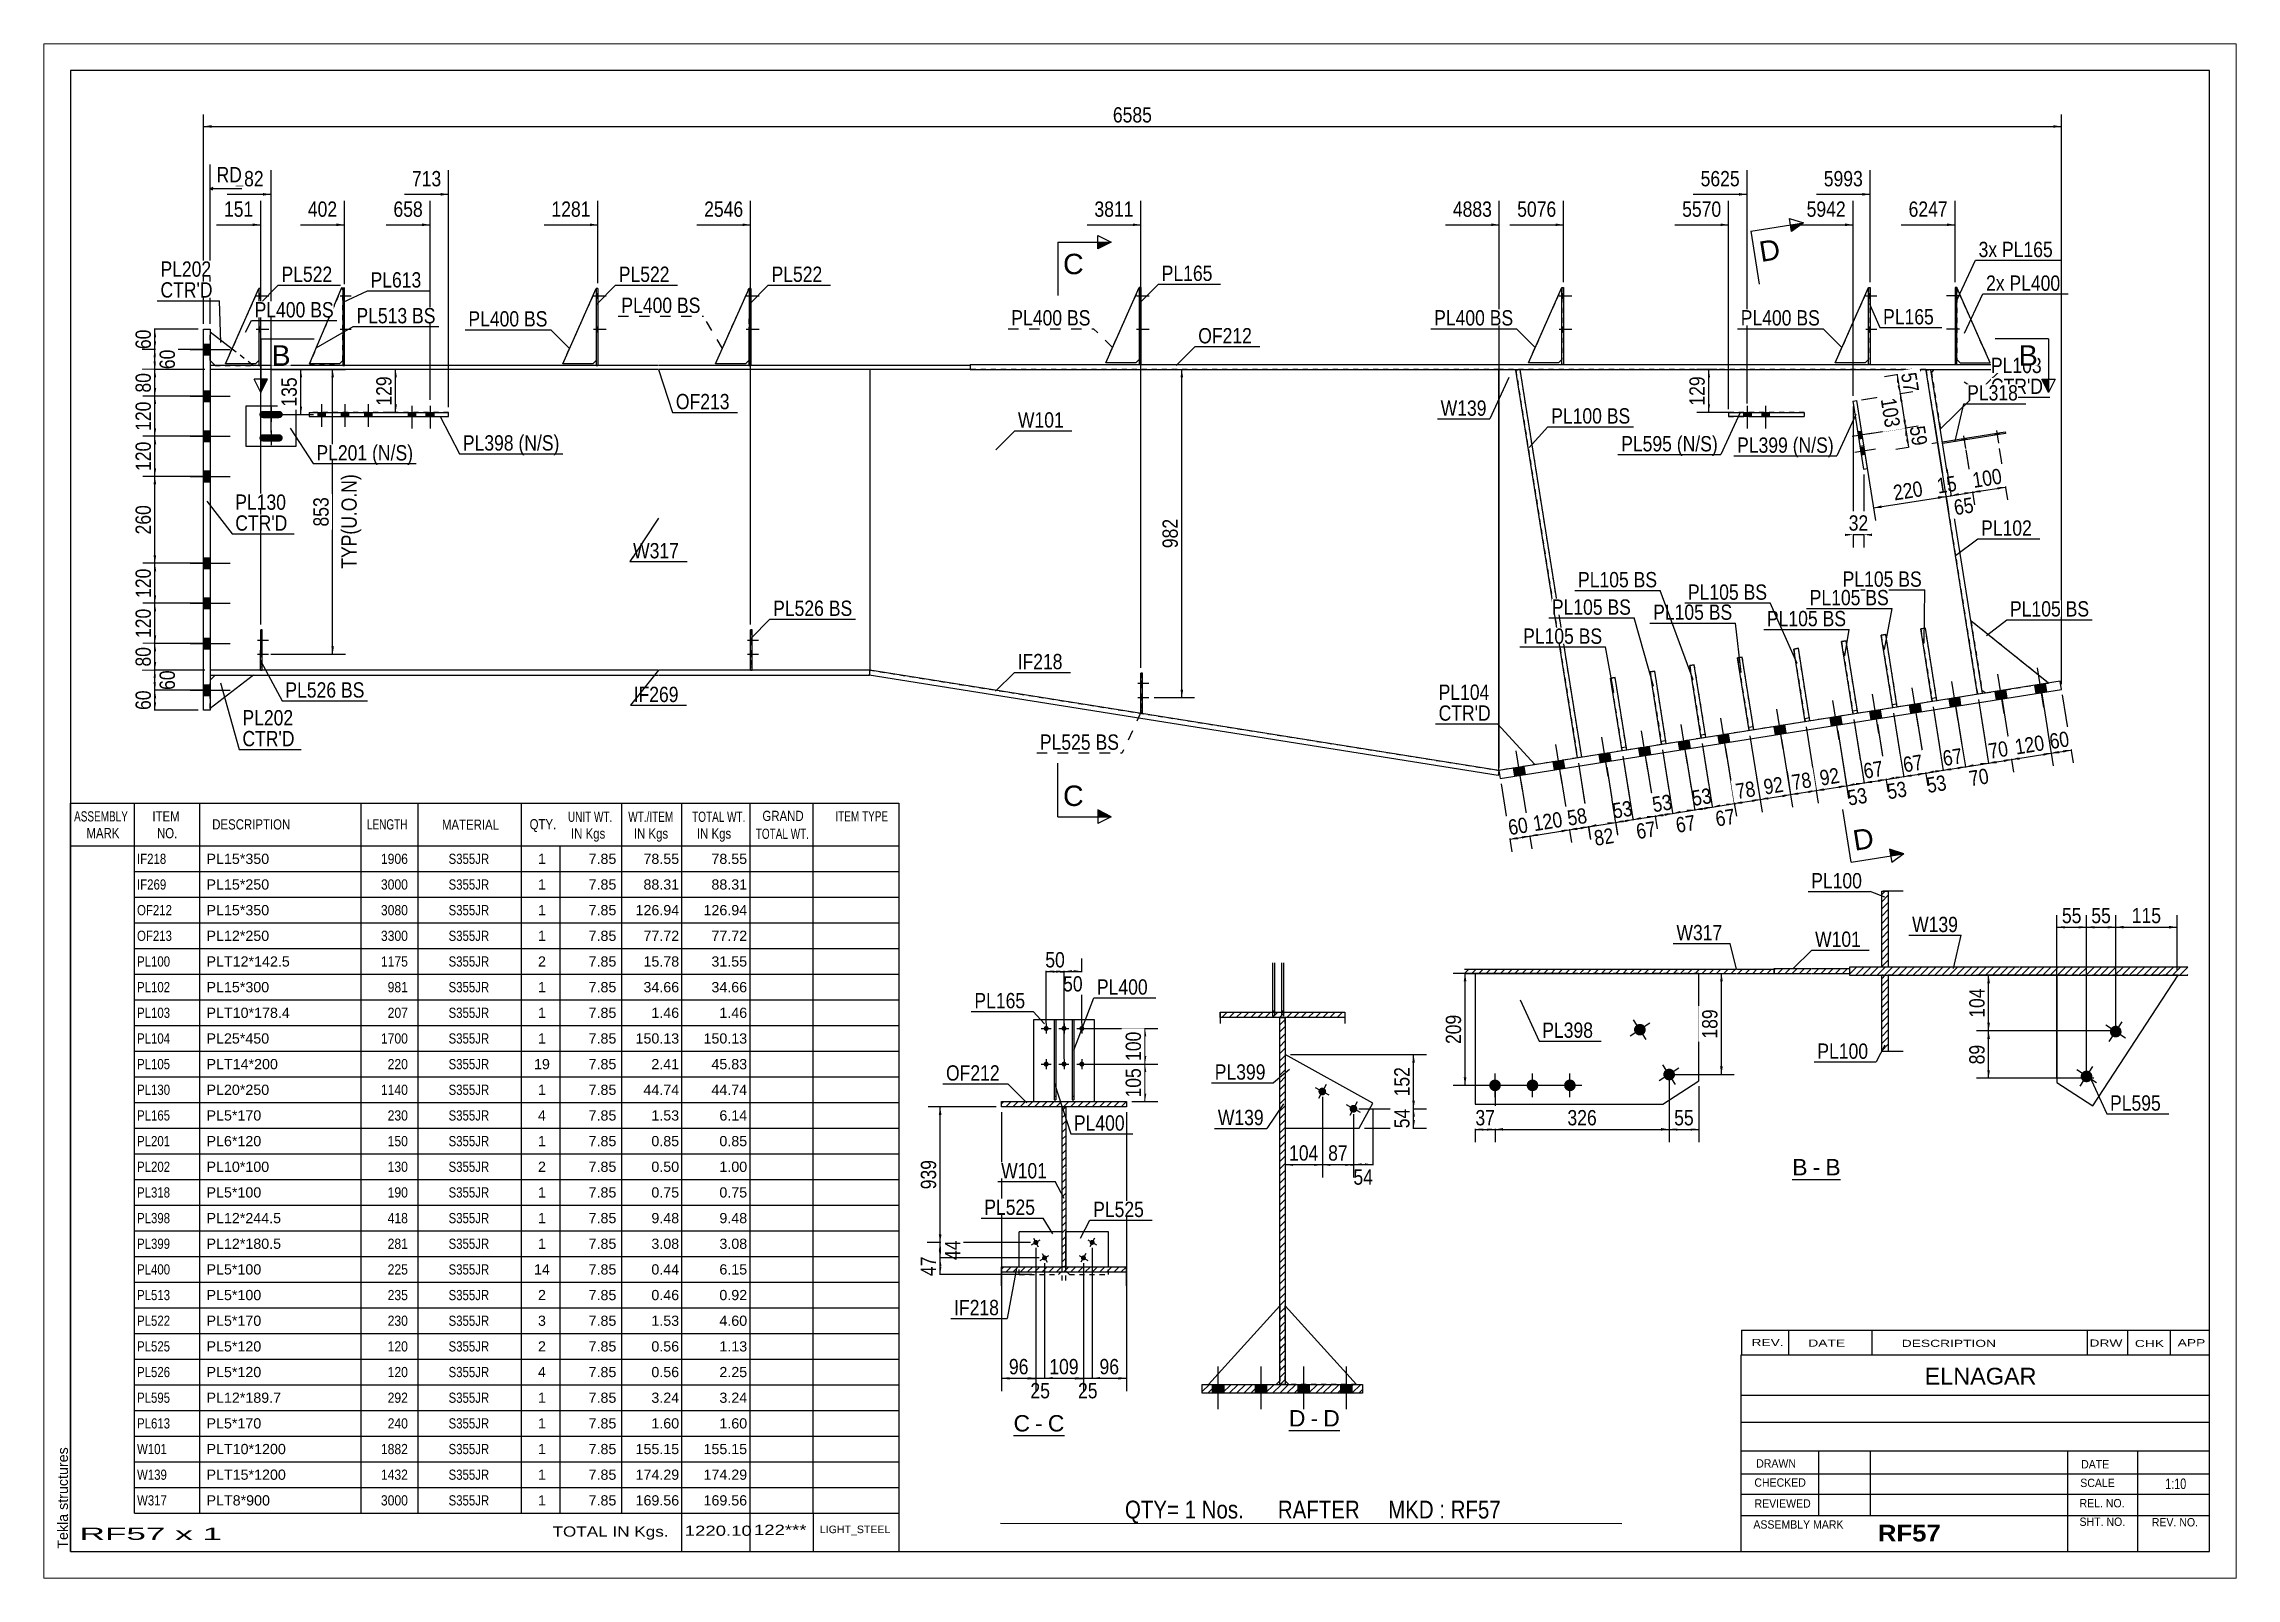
# Paper-space layout 'Layout1' of a CAD drawing. Header units: millimetres. Extents: x 0 to 410, y 0 to 287.
# The model-space entities are those that its viewports show. They can reach past a viewport. Long polylines and large blocks are cut down to what shows.
import ezdxf

# ---------------------------------------------------------------- set-up
doc = ezdxf.new("R2010")
doc.units = ezdxf.units.MM
doc.linetypes.add('DXK_LINE_DOT1', pattern=[1.8814, 0.9407, -0.9407])
doc.linetypes.add('DXK_LINE_DOT2', pattern=[3.9198, 1.9599, -1.9599])
doc.layers.add('Viewport layer', color=7, linetype='Continuous', plot=False)
doc.styles.add('Arial', font='ARIAL.TTF', dxfattribs={"height": 0.2})
doc.styles.add('Arial Bold', font='ARIALBD.TTF', dxfattribs={"height": 0.2})
doc.styles.add('Arial Narrow', font='ARIALN.TTF', dxfattribs={"height": 0.2})

# ---------------------------------------------------------------- blocks, each defined once
blk = doc.blocks.new('Unknown-623466514-1210')
at = {"color": 5, "linetype": 'Continuous'}
for p, q in [((68.74, 93.4), (-331.26, 93.4)), ((-331.26, 93.4), (-331.26, -183.6)), ((68.74, -183.6), (68.74, 93.4)), ((-331.26, -183.6), (68.74, -183.6))]:
    blk.add_line(p, q, dxfattribs=at)
at = {"color": 174, "linetype": 'Continuous', "style": 'Arial'}
blk.add_text('Tekla structures', height=1.9102, rotation=90, dxfattribs=at).set_placement((-331.76, -183.1))
blk = doc.blocks.new('Unknown-623466514-12 - 7442')
at = {"color": 7, "linetype": 'Continuous'}
blk.add_line((-103.41, -160.97), (-93.91, -160.97), dxfattribs=at)
at = {"color": 0, "linetype": 'Continuous'}
blk.add_wipeout([(-100.33, -160.22), (-100.33, -157.02), (-103.41, -157.02), (-103.41, -160.22)], dxfattribs=at)
blk.add_wipeout([(-97.95, -160.22), (-97.95, -157.02), (-99.37, -157.02), (-99.37, -160.22)], dxfattribs=at)
at = {"color": 96, "linetype": 'Continuous', "style": 'Arial'}
blk.add_text('D', height=3.06, dxfattribs=at).set_placement((-103.41, -160.22))
at = {"color": 0, "linetype": 'Continuous'}
blk.add_wipeout([(-93.91, -160.22), (-93.91, -157.02), (-96.99, -157.02), (-96.99, -160.22)], dxfattribs=at)
at = {"color": 96, "linetype": 'Continuous', "style": 'Arial'}
for s, p in [('-', (-99.37, -160.22)), ('D', (-96.99, -160.22))]:
    blk.add_text(s, height=3.06, dxfattribs=at).set_placement(p)
blk = doc.blocks.new('Unknown-623466514-13 - 1415')
at = {"color": 7, "linetype": 'Continuous'}
blk.add_line((-9.27, -114), (-0.24, -114), dxfattribs=at)
at = {"color": 0, "linetype": 'Continuous'}
blk.add_wipeout([(-6.43, -113.25), (-6.43, -110.05), (-9.27, -110.05), (-9.27, -113.25)], dxfattribs=at)
blk.add_wipeout([(-4.04, -113.25), (-4.04, -110.05), (-5.47, -110.05), (-5.47, -113.25)], dxfattribs=at)
at = {"color": 96, "linetype": 'Continuous', "style": 'Arial'}
blk.add_text('B', height=3.06, dxfattribs=at).set_placement((-9.27, -113.25))
at = {"color": 0, "linetype": 'Continuous'}
blk.add_wipeout([(-0.24, -113.25), (-0.24, -110.05), (-3.08, -110.05), (-3.08, -113.25)], dxfattribs=at)
at = {"color": 96, "linetype": 'Continuous', "style": 'Arial'}
for s, p in [('B', (-3.08, -113.25)), ('-', (-5.47, -113.25))]:
    blk.add_text(s, height=3.06, dxfattribs=at).set_placement(p)
blk = doc.blocks.new('Unknown-623466514-14 - 1770')
at = {"color": 7, "linetype": 'Continuous'}
blk.add_line((-154.91, -161.91), (-145.41, -161.91), dxfattribs=at)
at = {"color": 0, "linetype": 'Continuous'}
blk.add_wipeout([(-151.83, -161.16), (-151.83, -157.96), (-154.91, -157.96), (-154.91, -161.16)], dxfattribs=at)
blk.add_wipeout([(-149.45, -161.16), (-149.45, -157.96), (-150.87, -157.96), (-150.87, -161.16)], dxfattribs=at)
at = {"color": 96, "linetype": 'Continuous', "style": 'Arial'}
blk.add_text('C', height=3.06, dxfattribs=at).set_placement((-154.91, -161.16))
at = {"color": 0, "linetype": 'Continuous'}
blk.add_wipeout([(-145.41, -161.16), (-145.41, -157.96), (-148.49, -157.96), (-148.49, -161.16)], dxfattribs=at)
at = {"color": 96, "linetype": 'Continuous', "style": 'Arial'}
for s, p in [('-', (-150.87, -161.16)), ('C', (-148.49, -161.16))]:
    blk.add_text(s, height=3.06, dxfattribs=at).set_placement(p)
blk = doc.blocks.new('Part-623466514-2556 - 2042')
at = {"color": 2, "linetype": 'Continuous'}
for p, q in [((-204.08, -18.73), (-204.08, -11.23)), ((-203.77, -11.23), (-204.08, -11.23)), ((-203.77, -18.73), (-203.77, -11.23)), ((-204.08, -18.73), (-203.77, -18.73))]:
    blk.add_line(p, q, dxfattribs=at)
at = {"color": 7, "linetype": 'DXK_LINE_DOT1'}
blk.add_line((-204.08, -18.11), (-203.77, -18.11), dxfattribs=at)
blk = doc.blocks.new('Part-623466514-2637 - 2042')
at = {"color": 7, "linetype": 'DXK_LINE_DOT1'}
for p, q in [((8.21, -12.07), (7.35, -12.21)), ((7.35, -12.21), (9.51, -25.79)), ((10.37, -25.65), (8.21, -12.07))]:
    blk.add_line(p, q, dxfattribs=at)
blk = doc.blocks.new('Part-623466514-2107 - 2042')
at = {"color": 2, "linetype": 'Continuous'}
for p, q in [((-249.93, 38.25), (-305.14, 38.25)), ((-305.14, 38.25), (-305.14, 37.5)), ((-249.93, 37.5), (-305.14, 37.5)), ((-221.36, 38.25), (-249.83, 38.25)), ((-221.36, 37.5), (-249.83, 37.5)), ((-192.65, 38.25), (-221.26, 38.25)), ((-192.65, 37.5), (-221.26, 37.5)), ((-163.02, 38.25), (-192.55, 38.25)), ((-163.02, 37.5), (-192.55, 37.5))]:
    blk.add_line(p, q, dxfattribs=at)
at = {"color": 7, "linetype": 'DXK_LINE_DOT1'}
blk.add_line((-163.02, 38.25), (-163.02, 37.5), dxfattribs=at)
blk = doc.blocks.new('Part-623466514-2751 - 2042')
at = {"color": 2, "linetype": 'Continuous'}
for p, q in [((-295.72, -18.73), (-295.71, -11.23)), ((-295.4, -11.23), (-295.71, -11.23)), ((-295.4, -18.73), (-295.4, -11.23)), ((-295.72, -18.73), (-295.4, -18.73))]:
    blk.add_line(p, q, dxfattribs=at)
at = {"color": 7, "linetype": 'DXK_LINE_DOT1'}
blk.add_line((-295.72, -18.11), (-295.4, -18.11), dxfattribs=at)
blk = doc.blocks.new('Part-623466514-2687 - 2042')
at = {"color": 7, "linetype": 'DXK_LINE_DOT1'}
for p, q in [((-34.99, -18.94), (-35.86, -19.08)), ((-35.86, -19.08), (-33.7, -32.66)), ((-32.84, -32.52), (-34.99, -18.94))]:
    blk.add_line(p, q, dxfattribs=at)
blk = doc.blocks.new('Part-623466514-2241 - 2042')
at = {"color": 2, "linetype": 'Continuous'}
for p, q in [((16.76, 36.88), (17.28, 37.5)), ((18.42, 26.39), (29.78, 37.5)), ((29.78, 37.5), (29.48, 37.5))]:
    blk.add_line(p, q, dxfattribs=at)
at = {"color": 7, "linetype": 'DXK_LINE_DOT1'}
for p, q in [((17.28, 37.5), (29.48, 37.5)), ((16.76, 36.88), (18.42, 26.39))]:
    blk.add_line(p, q, dxfattribs=at)
blk = doc.blocks.new('Part-623466514-7771 - 2042')
at = {"color": 7, "linetype": 'DXK_LINE_DOT1'}
for p, q in [((-302.28, 38.56), (-296.03, 52.63)), ((-296.66, 38.56), (-302.28, 38.56)), ((-296.03, 39.19), (-296.66, 38.56))]:
    blk.add_line(p, q, dxfattribs=at)
blk = doc.blocks.new('Part-623466514-2719 - 2042')
at = {"color": 2, "linetype": 'Continuous'}
for p, q in [((38.64, -21.16), (24.14, -9.54)), ((26.2, -22.5), (26.91, -23.02))]:
    blk.add_line(p, q, dxfattribs=at)
blk = doc.blocks.new('Part-623466514-2783 - 2042')
at = {"color": 2, "linetype": 'Continuous'}
for p, q in [((-64.13, -37.5), (-64.13, 37.5)), ((15.74, 37.29), (15.71, 37.5))]:
    blk.add_line(p, q, dxfattribs=at)
at = {"color": 7, "linetype": 'DXK_LINE_DOT1'}
for p, q in [((15.71, 37.5), (-64.13, 37.5)), ((15.74, 37.29), (25.37, -23.27)), ((25.37, -23.27), (17.78, -24.48)), ((-6.85, -28.39), (-16.48, -29.92)), ((2.1, -26.97), (-5.99, -28.25)), ((9.51, -25.79), (2.96, -26.83)), ((16.91, -24.61), (10.37, -25.65)), ((-33.7, -32.66), (-40.24, -33.7)), ((-26.29, -31.48), (-32.84, -32.52)), ((-17.34, -30.06), (-25.43, -31.35)), ((-49.44, -35.16), (-64.13, -37.5)), ((-41.11, -33.84), (-48.7, -35.05))]:
    blk.add_line(p, q, dxfattribs=at)
blk = doc.blocks.new('Part-623466514-2085 - 2042')
at = {"color": 2, "linetype": 'Continuous'}
for p, q in [((-163.02, 38.44), (29.48, 38.44)), ((-163.02, 38.44), (-163.02, 37.5)), ((-163.02, 37.5), (29.48, 37.5)), ((29.48, 38.44), (29.48, 37.5))]:
    blk.add_line(p, q, dxfattribs=at)
blk = doc.blocks.new('Part-623466514-2112 - 2042')
at = {"color": 2, "linetype": 'Continuous'}
blk.add_line((-181.77, 37.5), (-181.77, -18.75), dxfattribs=at)
at = {"color": 7, "linetype": 'DXK_LINE_DOT1'}
for p, q in [((-64.13, 37.5), (-181.77, 37.5)), ((-64.13, -37.5), (-64.13, 37.5)), ((-181.77, -18.75), (-64.13, -37.5))]:
    blk.add_line(p, q, dxfattribs=at)
blk = doc.blocks.new('Part-623466514-13276 - 2042')
at = {"color": 2, "linetype": 'Continuous'}
for p, q in [((18.81, 23.93), (30.54, 25.8)), ((30.59, 25.49), (18.86, 23.62)), ((30.54, 25.8), (30.59, 25.49))]:
    blk.add_line(p, q, dxfattribs=at)
at = {"color": 7, "linetype": 'DXK_LINE_DOT1'}
blk.add_line((18.86, 23.62), (18.81, 23.93), dxfattribs=at)
blk = doc.blocks.new('Part-623466514-2117 - 2042')
at = {"color": 7, "linetype": 'DXK_LINE_DOT1'}
for p, q in [((-249.93, 37.5), (-305.14, 37.5)), ((-305.14, 37.5), (-305.14, -18.75)), ((-221.36, 37.5), (-249.83, 37.5)), ((-192.65, 37.5), (-221.26, 37.5)), ((-181.77, 37.5), (-192.55, 37.5)), ((-181.77, 37.5), (-181.77, -18.75)), ((-249.93, -18.75), (-305.14, -18.75)), ((-221.36, -18.75), (-249.83, -18.75)), ((-192.65, -18.75), (-221.26, -18.75)), ((-181.77, -18.75), (-192.55, -18.75))]:
    blk.add_line(p, q, dxfattribs=at)
blk = doc.blocks.new('Part-623466514-2321 - 2042')
at = {"color": 2, "linetype": 'Continuous'}
for p, q in [((-306.39, 45), (-305.14, 45)), ((-306.39, -26.25), (-306.39, 45)), ((-305.14, 45), (-305.14, -26.25)), ((-305.14, -26.25), (-306.39, -26.25))]:
    blk.add_line(p, q, dxfattribs=at)
blk = doc.blocks.new('Part-623466514-2122 - 2042')
at = {"color": 2, "linetype": 'Continuous'}
for p, q in [((-181.77, -18.75), (-181.92, -19.68)), ((-64.28, -38.43), (-181.92, -19.68)), ((-64.13, -37.5), (-181.77, -18.75)), ((-64.13, -37.5), (-64.28, -38.43))]:
    blk.add_line(p, q, dxfattribs=at)
blk = doc.blocks.new('Part-623466514-2144 - 2042')
at = {"color": 2, "linetype": 'Continuous'}
for p, q in [((-60.98, 37.38), (-60.23, 37.5)), ((-49.44, -35.16), (-60.98, 37.38)), ((-60.23, 37.5), (-48.7, -35.05))]:
    blk.add_line(p, q, dxfattribs=at)
at = {"color": 7, "linetype": 'DXK_LINE_DOT1'}
blk.add_line((-48.7, -35.05), (-49.44, -35.16), dxfattribs=at)
blk = doc.blocks.new('Part-623466514-2166 - 2042')
at = {"color": 7, "linetype": 'DXK_LINE_DOT1'}
for p, q in [((-60.23, 37.5), (-60.98, 37.38)), ((-60.98, 37.38), (-49.44, -35.16)), ((-60.23, 37.5), (-48.7, -35.05))]:
    blk.add_line(p, q, dxfattribs=at)
blk = doc.blocks.new('Part-623466514-2642 - 2042')
at = {"color": 2, "linetype": 'Continuous'}
for p, q in [((-0.06, -13.39), (0.81, -13.25)), ((2.1, -26.97), (-0.06, -13.39)), ((2.96, -26.83), (0.81, -13.25))]:
    blk.add_line(p, q, dxfattribs=at)
at = {"color": 7, "linetype": 'DXK_LINE_DOT1'}
for p, q in [((2, -26.35), (2.87, -26.21)), ((2.96, -26.83), (2.1, -26.97))]:
    blk.add_line(p, q, dxfattribs=at)
blk = doc.blocks.new('Part-623466514-2507 - 2042')
at = {"color": 2, "linetype": 'Continuous'}
for p, q in [((-131.1, -26.83), (-131.1, -19.33)), ((-130.78, -19.33), (-131.1, -19.33)), ((-130.78, -26.83), (-130.78, -19.33)), ((-131.06, -26.83), (-130.78, -26.83))]:
    blk.add_line(p, q, dxfattribs=at)
at = {"color": 7, "linetype": 'DXK_LINE_DOT1'}
for p, q in [((-131.1, -26.21), (-130.78, -26.21)), ((-131.1, -26.83), (-131.1, -26.83)), ((-131.1, -26.83), (-131.06, -26.83))]:
    blk.add_line(p, q, dxfattribs=at)
blk = doc.blocks.new('Part-623466514-2188 - 2042')
at = {"color": 2, "linetype": 'Continuous'}
for p, q in [((16.67, 37.44), (15.74, 37.29)), ((25.37, -23.27), (15.74, 37.29)), ((26.3, -23.12), (16.67, 37.44))]:
    blk.add_line(p, q, dxfattribs=at)
at = {"color": 7, "linetype": 'DXK_LINE_DOT1'}
blk.add_line((26.3, -23.12), (25.37, -23.27), dxfattribs=at)
blk = doc.blocks.new('Part-623466514-2667 - 2042')
at = {"color": 7, "linetype": 'DXK_LINE_DOT1'}
for p, q in [((-18.64, -16.34), (-19.5, -16.48)), ((-16.48, -29.92), (-18.64, -16.34)), ((-19.5, -16.48), (-17.34, -30.06))]:
    blk.add_line(p, q, dxfattribs=at)
blk = doc.blocks.new('Part-623466514-2270 - 2042')
at = {"color": 2, "linetype": 'Continuous'}
for p, q in [((40.8, -20.81), (-64.13, -37.5)), ((-63.88, -39.04), (41.05, -22.36)), ((41.05, -22.36), (40.8, -20.81)), ((-64.13, -37.5), (-63.88, -39.04))]:
    blk.add_line(p, q, dxfattribs=at)
blk = doc.blocks.new('Part-623466514-2355 - 2042')
at = {"color": 2, "linetype": 'Continuous'}
for p, q in [((-297.02, -19.69), (-305.14, -25.94)), ((-305.14, -20.62), (-304.21, -19.69))]:
    blk.add_line(p, q, dxfattribs=at)
at = {"color": 7, "linetype": 'DXK_LINE_DOT1'}
for p, q in [((-304.21, -19.69), (-297.02, -19.69)), ((-305.14, -25.94), (-305.14, -20.62))]:
    blk.add_line(p, q, dxfattribs=at)
blk = doc.blocks.new('Part-623466514-2292 - 2042')
at = {"color": 7, "linetype": 'DXK_LINE_DOT1'}
for p, q in [((38.64, -21.16), (24.14, -9.54)), ((24.14, -9.54), (26.2, -22.5)), ((26.2, -22.5), (26.91, -23.02)), ((26.91, -23.02), (38.64, -21.16))]:
    blk.add_line(p, q, dxfattribs=at)
blk = doc.blocks.new('Part-623466514-2414 - 2042')
at = {"color": 2, "linetype": 'Continuous'}
for p, q in [((-232.95, 52.63), (-232.96, 38.25)), ((-232.64, 52.63), (-232.95, 52.63)), ((-232.64, 52.63), (-232.64, 38.25))]:
    blk.add_line(p, q, dxfattribs=at)
at = {"color": 7, "linetype": 'DXK_LINE_DOT1'}
blk.add_line((-232.96, 38.25), (-232.64, 38.25), dxfattribs=at)
blk = doc.blocks.new('Part-623466514-2350 - 2042')
at = {"color": 2, "linetype": 'Continuous'}
for p, q in [((-305.14, 44.5), (-301.05, 41.35)), ((-305.14, 39.19), (-304.21, 38.25)), ((-297.42, 38.56), (-297.02, 38.25))]:
    blk.add_line(p, q, dxfattribs=at)
at = {"color": 7, "linetype": 'DXK_LINE_DOT1'}
for p, q in [((-305.14, 39.19), (-305.14, 44.5)), ((-301.05, 41.35), (-297.42, 38.56)), ((-304.21, 38.25), (-297.02, 38.25))]:
    blk.add_line(p, q, dxfattribs=at)
blk = doc.blocks.new('Part-623466514-2627 - 2042')
at = {"color": 7, "linetype": 'DXK_LINE_DOT1'}
for p, q in [((15.62, -10.9), (14.76, -11.03)), ((14.76, -11.03), (16.91, -24.61)), ((17.78, -24.48), (15.62, -10.9))]:
    blk.add_line(p, q, dxfattribs=at)
blk = doc.blocks.new('Part-623466514-2382 - 2042')
at = {"color": 2, "linetype": 'Continuous'}
for p, q in [((-131.1, 52.81), (-131.41, 52.81)), ((-131.41, 52.81), (-131.41, 38.44)), ((-131.1, 52.81), (-131.1, 38.44))]:
    blk.add_line(p, q, dxfattribs=at)
at = {"color": 7, "linetype": 'DXK_LINE_DOT1'}
blk.add_line((-131.41, 38.44), (-131.1, 38.44), dxfattribs=at)
blk = doc.blocks.new('Part-623466514-2387 - 2042')
at = {"color": 2, "linetype": 'Continuous'}
for p, q in [((21.48, 52.81), (21.16, 52.81)), ((21.16, 52.81), (21.17, 38.44)), ((21.48, 38.44), (21.48, 52.81))]:
    blk.add_line(p, q, dxfattribs=at)
at = {"color": 7, "linetype": 'DXK_LINE_DOT1'}
blk.add_line((21.17, 38.44), (21.48, 38.44), dxfattribs=at)
blk = doc.blocks.new('Part-623466514-2392 - 2042')
at = {"color": 2, "linetype": 'Continuous'}
for p, q in [((-52.35, 38.44), (-52.35, 52.81)), ((-52.35, 52.81), (-52.04, 52.81)), ((-52.04, 52.81), (-52.04, 38.44))]:
    blk.add_line(p, q, dxfattribs=at)
at = {"color": 7, "linetype": 'DXK_LINE_DOT1'}
blk.add_line((-52.04, 38.44), (-52.35, 38.44), dxfattribs=at)
blk = doc.blocks.new('Part-623466514-2436 - 2042')
at = {"color": 2, "linetype": 'Continuous'}
for p, q in [((-249.93, -18.75), (-305.14, -18.75)), ((-305.14, -18.75), (-305.14, -19.69)), ((-305.14, -19.69), (-249.93, -19.69)), ((-221.36, -18.75), (-249.83, -18.75)), ((-249.83, -19.69), (-221.36, -19.69)), ((-192.65, -18.75), (-221.26, -18.75)), ((-221.26, -19.69), (-192.65, -19.69)), ((-181.77, -18.75), (-192.55, -18.75)), ((-192.55, -19.69), (-181.85, -19.69))]:
    blk.add_line(p, q, dxfattribs=at)
at = {"color": 7, "linetype": 'DXK_LINE_DOT1'}
for q in [(-181.85, -19.69), (-181.77, -18.75)]:
    blk.add_line((-181.77, -19.69), q, dxfattribs=at)
blk = doc.blocks.new('Part-623466514-7770 - 2042')
at = {"color": 7, "linetype": 'DXK_LINE_DOT1'}
for p, q in [((-210.64, 38.56), (-204.38, 52.63)), ((-205.01, 38.56), (-210.64, 38.56)), ((-204.39, 39.19), (-205.01, 38.56))]:
    blk.add_line(p, q, dxfattribs=at)
blk = doc.blocks.new('Part-623466514-2662 - 2042')
at = {"color": 2, "linetype": 'Continuous'}
for p, q in [((-19.5, -16.48), (-18.64, -16.34)), ((-16.48, -29.92), (-18.64, -16.34)), ((-17.34, -30.06), (-19.5, -16.48))]:
    blk.add_line(p, q, dxfattribs=at)
at = {"color": 7, "linetype": 'DXK_LINE_DOT1'}
for p, q in [((-17.44, -29.44), (-16.58, -29.31)), ((-16.48, -29.92), (-17.34, -30.06))]:
    blk.add_line(p, q, dxfattribs=at)
blk = doc.blocks.new('Part-623466514-13273 - 2042')
at = {"color": 2, "linetype": 'Continuous'}
for p, q in [((-280.34, 52.85), (-280.35, 38.25)), ((-280.03, 38.25), (-280.03, 52.85))]:
    blk.add_line(p, q, dxfattribs=at)
at = {"color": 7, "linetype": 'DXK_LINE_DOT1'}
blk.add_line((-280.35, 38.25), (-280.03, 38.25), dxfattribs=at)
blk = doc.blocks.new('Part-623466514-2463 - 2042')
at = {"color": 2, "linetype": 'Continuous'}
for p, q in [((2.03, 31.57), (2.77, 31.69)), ((2.03, 31.57), (4.06, 18.83)), ((4.8, 18.95), (2.77, 31.69)), ((3.37, 23.15), (4.11, 23.27)), ((4.06, 18.83), (4.8, 18.95))]:
    blk.add_line(p, q, dxfattribs=at)
blk = doc.blocks.new('Part-623466514-2485 - 2042')
at = {"color": 2, "linetype": 'Continuous'}
for p, q in [((-137.66, 38.75), (-131.41, 52.81)), ((-132.04, 38.75), (-137.66, 38.75)), ((-131.41, 39.38), (-132.04, 38.75))]:
    blk.add_line(p, q, dxfattribs=at)
at = {"color": 7, "linetype": 'DXK_LINE_DOT1'}
blk.add_line((-131.41, 52.81), (-131.41, 39.38), dxfattribs=at)
blk = doc.blocks.new('Part-623466514-2657 - 2042')
at = {"color": 7, "linetype": 'DXK_LINE_DOT1'}
for p, q in [((-8.14, -14.67), (-9.01, -14.81)), ((-9.01, -14.81), (-6.85, -28.39)), ((-5.99, -28.25), (-8.14, -14.67))]:
    blk.add_line(p, q, dxfattribs=at)
blk = doc.blocks.new('Bolt-623466514-7789 - 2042')
at = {"color": 3, "linetype": 'DXK_LINE_DOT2'}
for p, q in [((-131.69, -21.17), (-129.63, -21.17)), ((-131.69, -23.9), (-129.63, -23.9)), ((-131.1, -20.73), (-130.78, -20.73)), ((-131.1, -21.61), (-130.78, -21.61)), ((-131.1, -23.46), (-130.78, -23.46)), ((-131.1, -24.33), (-130.78, -24.33))]:
    blk.add_line(p, q, dxfattribs=at)
blk = doc.blocks.new('Part-623466514-2512 - 2042')
at = {"color": 2, "linetype": 'Continuous'}
for p, q in [((-204.38, 52.63), (-204.39, 38.25)), ((-204.07, 52.63), (-204.38, 52.63)), ((-204.07, 52.63), (-204.07, 38.25))]:
    blk.add_line(p, q, dxfattribs=at)
at = {"color": 7, "linetype": 'DXK_LINE_DOT1'}
blk.add_line((-204.39, 38.25), (-204.07, 38.25), dxfattribs=at)
blk = doc.blocks.new('Part-623466514-7775 - 2042')
at = {"color": 7, "linetype": 'DXK_LINE_DOT1'}
for p, q in [((-58.6, 38.75), (-52.35, 52.81)), ((-52.98, 38.75), (-58.6, 38.75)), ((-52.35, 39.38), (-52.98, 38.75))]:
    blk.add_line(p, q, dxfattribs=at)
blk = doc.blocks.new('Part-623466514-2534 - 2042')
at = {"color": 2, "linetype": 'Continuous'}
for p, q in [((-210.64, 38.56), (-204.38, 52.63)), ((-205.01, 38.56), (-210.64, 38.56)), ((-204.39, 39.19), (-205.01, 38.56))]:
    blk.add_line(p, q, dxfattribs=at)
at = {"color": 7, "linetype": 'DXK_LINE_DOT1'}
blk.add_line((-204.38, 52.63), (-204.39, 39.19), dxfattribs=at)
blk = doc.blocks.new('Part-623466514-2561 - 2042')
at = {"color": 2, "linetype": 'Continuous'}
for p, q in [((-295.72, 52.63), (-296.03, 52.63)), ((-296.03, 52.63), (-296.03, 38.25)), ((-295.72, 52.63), (-295.72, 38.25))]:
    blk.add_line(p, q, dxfattribs=at)
at = {"color": 7, "linetype": 'DXK_LINE_DOT1'}
blk.add_line((-296.03, 38.25), (-295.72, 38.25), dxfattribs=at)
blk = doc.blocks.new('Part-623466514-2605 - 2042')
at = {"color": 2, "linetype": 'Continuous'}
for p, q in [((14.76, -11.03), (15.62, -10.9)), ((16.91, -24.61), (14.76, -11.03)), ((17.78, -24.48), (15.62, -10.9))]:
    blk.add_line(p, q, dxfattribs=at)
at = {"color": 7, "linetype": 'DXK_LINE_DOT1'}
for p, q in [((16.82, -24), (17.68, -23.86)), ((17.78, -24.48), (16.91, -24.61))]:
    blk.add_line(p, q, dxfattribs=at)
blk = doc.blocks.new('Part-623466514-2632 - 2042')
at = {"color": 2, "linetype": 'Continuous'}
for p, q in [((7.35, -12.21), (8.21, -12.07)), ((9.51, -25.79), (7.35, -12.21)), ((10.37, -25.65), (8.21, -12.07))]:
    blk.add_line(p, q, dxfattribs=at)
at = {"color": 7, "linetype": 'DXK_LINE_DOT1'}
for p, q in [((9.41, -25.17), (10.27, -25.04)), ((10.37, -25.65), (9.51, -25.79))]:
    blk.add_line(p, q, dxfattribs=at)
blk = doc.blocks.new('Part-623466514-2647 - 2042')
at = {"color": 7, "linetype": 'DXK_LINE_DOT1'}
for p, q in [((0.81, -13.25), (-0.06, -13.39)), ((-0.06, -13.39), (2.1, -26.97)), ((2.96, -26.83), (0.81, -13.25))]:
    blk.add_line(p, q, dxfattribs=at)
blk = doc.blocks.new('Part-623466514-2652 - 2042')
at = {"color": 2, "linetype": 'Continuous'}
for p, q in [((-9.01, -14.81), (-8.14, -14.67)), ((-6.85, -28.39), (-9.01, -14.81)), ((-5.99, -28.25), (-8.14, -14.67))]:
    blk.add_line(p, q, dxfattribs=at)
at = {"color": 7, "linetype": 'DXK_LINE_DOT1'}
for p, q in [((-6.95, -27.77), (-6.08, -27.64)), ((-5.99, -28.25), (-6.85, -28.39))]:
    blk.add_line(p, q, dxfattribs=at)
blk = doc.blocks.new('Part-623466514-2672 - 2042')
at = {"color": 2, "linetype": 'Continuous'}
for p, q in [((-28.45, -17.9), (-27.59, -17.77)), ((-26.29, -31.48), (-28.45, -17.9)), ((-25.43, -31.35), (-27.59, -17.77))]:
    blk.add_line(p, q, dxfattribs=at)
at = {"color": 7, "linetype": 'DXK_LINE_DOT1'}
for p, q in [((-26.39, -30.87), (-25.53, -30.73)), ((-25.43, -31.35), (-26.29, -31.48))]:
    blk.add_line(p, q, dxfattribs=at)
blk = doc.blocks.new('Part-623466514-2677 - 2042')
at = {"color": 7, "linetype": 'DXK_LINE_DOT1'}
for p, q in [((-27.59, -17.77), (-28.45, -17.9)), ((-28.45, -17.9), (-26.29, -31.48)), ((-25.43, -31.35), (-27.59, -17.77))]:
    blk.add_line(p, q, dxfattribs=at)
blk = doc.blocks.new('Part-623466514-2746 - 2042')
at = {"color": 2, "linetype": 'Continuous'}
for p, q in [((-302.28, 38.56), (-296.03, 52.63)), ((-296.66, 38.56), (-302.28, 38.56)), ((-296.03, 39.19), (-296.66, 38.56))]:
    blk.add_line(p, q, dxfattribs=at)
at = {"color": 7, "linetype": 'DXK_LINE_DOT1'}
blk.add_line((-296.03, 52.63), (-296.03, 39.19), dxfattribs=at)
blk = doc.blocks.new('Part-623466514-2682 - 2042')
at = {"color": 2, "linetype": 'Continuous'}
for p, q in [((-35.86, -19.08), (-34.99, -18.94)), ((-33.7, -32.66), (-35.86, -19.08)), ((-32.84, -32.52), (-34.99, -18.94))]:
    blk.add_line(p, q, dxfattribs=at)
at = {"color": 7, "linetype": 'DXK_LINE_DOT1'}
for p, q in [((-33.8, -32.04), (-32.93, -31.91)), ((-32.84, -32.52), (-33.7, -32.66))]:
    blk.add_line(p, q, dxfattribs=at)
blk = doc.blocks.new('Part-623466514-2692 - 2042')
at = {"color": 2, "linetype": 'Continuous'}
for p, q in [((-43.27, -20.26), (-42.4, -20.12)), ((-41.11, -33.84), (-43.27, -20.26)), ((-40.24, -33.7), (-42.4, -20.12))]:
    blk.add_line(p, q, dxfattribs=at)
at = {"color": 7, "linetype": 'DXK_LINE_DOT1'}
for p, q in [((-41.2, -33.22), (-40.34, -33.08)), ((-40.24, -33.7), (-41.11, -33.84))]:
    blk.add_line(p, q, dxfattribs=at)
blk = doc.blocks.new('Part-623466514-2697 - 2042')
at = {"color": 7, "linetype": 'DXK_LINE_DOT1'}
for p, q in [((-42.4, -20.12), (-43.27, -20.26)), ((-43.27, -20.26), (-41.11, -33.84)), ((-40.24, -33.7), (-42.4, -20.12))]:
    blk.add_line(p, q, dxfattribs=at)
blk = doc.blocks.new('Part-623466514-2778 - 2042')
at = {"color": 2, "linetype": 'Continuous'}
for p, q in [((5, 38.44), (5, 52.81)), ((5, 52.81), (5.31, 52.81)), ((5.31, 52.81), (5.31, 38.44))]:
    blk.add_line(p, q, dxfattribs=at)
at = {"color": 7, "linetype": 'DXK_LINE_DOT1'}
blk.add_line((5.31, 38.44), (5, 38.44), dxfattribs=at)
blk = doc.blocks.new('Bolt-623466514-2785 - 2042')
at = {"linetype": 'Continuous'}
for points in [[(22.04, -23.8), (20.06, -24.11), (20.31, -25.66), (22.28, -25.34)], [(22.04, -23.8), (20.06, -24.11), (20.31, -25.66), (22.28, -25.34)], [(22.04, -23.8), (20.06, -24.11), (20.31, -25.66), (22.28, -25.34)], [(22.04, -23.8), (20.06, -24.11), (20.31, -25.66), (22.28, -25.34)], [(30.68, -22.42), (28.7, -22.74), (28.95, -24.28), (30.92, -23.97)], [(30.68, -22.42), (28.7, -22.74), (28.95, -24.28), (30.92, -23.97)], [(30.68, -22.42), (28.7, -22.74), (28.95, -24.28), (30.92, -23.97)], [(30.68, -22.42), (28.7, -22.74), (28.95, -24.28), (30.92, -23.97)], [(38.09, -21.25), (36.11, -21.56), (36.36, -23.1), (38.33, -22.79)], [(38.09, -21.25), (36.11, -21.56), (36.36, -23.1), (38.33, -22.79)], [(38.09, -21.25), (36.11, -21.56), (36.36, -23.1), (38.33, -22.79)], [(38.09, -21.25), (36.11, -21.56), (36.36, -23.1), (38.33, -22.79)], [(-0.18, -27.33), (-2.16, -27.65), (-1.91, -29.19), (0.06, -28.87)], [(-0.18, -27.33), (-2.16, -27.65), (-1.91, -29.19), (0.06, -28.87)], [(-0.18, -27.33), (-2.16, -27.65), (-1.91, -29.19), (0.06, -28.87)], [(-0.18, -27.33), (-2.16, -27.65), (-1.91, -29.19), (0.06, -28.87)], [(7.22, -26.15), (5.25, -26.47), (5.49, -28.01), (7.47, -27.7)], [(7.22, -26.15), (5.25, -26.47), (5.49, -28.01), (7.47, -27.7)], [(7.22, -26.15), (5.25, -26.47), (5.49, -28.01), (7.47, -27.7)], [(7.22, -26.15), (5.25, -26.47), (5.49, -28.01), (7.47, -27.7)], [(14.63, -24.98), (12.66, -25.29), (12.9, -26.83), (14.88, -26.52)], [(14.63, -24.98), (12.66, -25.29), (12.9, -26.83), (14.88, -26.52)], [(14.63, -24.98), (12.66, -25.29), (12.9, -26.83), (14.88, -26.52)], [(14.63, -24.98), (12.66, -25.29), (12.9, -26.83), (14.88, -26.52)], [(-28.58, -31.85), (-30.55, -32.16), (-30.31, -33.7), (-28.33, -33.39)], [(-28.58, -31.85), (-30.55, -32.16), (-30.31, -33.7), (-28.33, -33.39)], [(-28.58, -31.85), (-30.55, -32.16), (-30.31, -33.7), (-28.33, -33.39)], [(-28.58, -31.85), (-30.55, -32.16), (-30.31, -33.7), (-28.33, -33.39)], [(-21.17, -30.67), (-23.14, -30.98), (-22.9, -32.53), (-20.92, -32.21)], [(-21.17, -30.67), (-23.14, -30.98), (-22.9, -32.53), (-20.92, -32.21)], [(-21.17, -30.67), (-23.14, -30.98), (-22.9, -32.53), (-20.92, -32.21)], [(-21.17, -30.67), (-23.14, -30.98), (-22.9, -32.53), (-20.92, -32.21)], [(-10.68, -29), (-12.65, -29.31), (-12.41, -30.86), (-10.43, -30.54)], [(-10.68, -29), (-12.65, -29.31), (-12.41, -30.86), (-10.43, -30.54)], [(-10.68, -29), (-12.65, -29.31), (-12.41, -30.86), (-10.43, -30.54)], [(-10.68, -29), (-12.65, -29.31), (-12.41, -30.86), (-10.43, -30.54)], [(-59.44, -36.75), (-61.41, -37.07), (-61.17, -38.61), (-59.19, -38.3)], [(-59.44, -36.75), (-61.41, -37.07), (-61.17, -38.61), (-59.19, -38.3)], [(-59.44, -36.75), (-61.41, -37.07), (-61.17, -38.61), (-59.19, -38.3)], [(-59.44, -36.75), (-61.41, -37.07), (-61.17, -38.61), (-59.19, -38.3)], [(-52.03, -35.58), (-54.01, -35.89), (-53.76, -37.43), (-51.79, -37.12)], [(-52.03, -35.58), (-54.01, -35.89), (-53.76, -37.43), (-51.79, -37.12)], [(-52.03, -35.58), (-54.01, -35.89), (-53.76, -37.43), (-51.79, -37.12)], [(-52.03, -35.58), (-54.01, -35.89), (-53.76, -37.43), (-51.79, -37.12)], [(-43.39, -34.2), (-45.37, -34.52), (-45.12, -36.06), (-43.14, -35.75)], [(-43.39, -34.2), (-45.37, -34.52), (-45.12, -36.06), (-43.14, -35.75)], [(-43.39, -34.2), (-45.37, -34.52), (-45.12, -36.06), (-43.14, -35.75)], [(-43.39, -34.2), (-45.37, -34.52), (-45.12, -36.06), (-43.14, -35.75)], [(-35.98, -33.02), (-37.96, -33.34), (-37.71, -34.88), (-35.74, -34.57)], [(-35.98, -33.02), (-37.96, -33.34), (-37.71, -34.88), (-35.74, -34.57)], [(-35.98, -33.02), (-37.96, -33.34), (-37.71, -34.88), (-35.74, -34.57)], [(-35.98, -33.02), (-37.96, -33.34), (-37.71, -34.88), (-35.74, -34.57)]]:
    blk.add_hatch(color=3, dxfattribs=at).paths.add_polyline_path(points)
at = {"color": 3, "linetype": 'Continuous'}
for p, q in [((30.38, -26.89), (29.2, -19.5)), ((30.38, -26.89), (29.2, -19.5)), ((30.38, -26.89), (29.2, -19.5)), ((30.38, -26.89), (29.2, -19.5)), ((37.78, -25.71), (36.61, -18.32)), ((37.78, -25.71), (36.61, -18.32)), ((37.78, -25.71), (36.61, -18.32)), ((37.78, -25.71), (36.61, -18.32)), ((-0.49, -31.79), (-1.66, -24.4)), ((-0.49, -31.79), (-1.66, -24.4)), ((-0.49, -31.79), (-1.66, -24.4)), ((-0.49, -31.79), (-1.66, -24.4)), ((6.92, -30.62), (5.75, -23.22)), ((6.92, -30.62), (5.75, -23.22)), ((6.92, -30.62), (5.75, -23.22)), ((6.92, -30.62), (5.75, -23.22)), ((14.33, -29.44), (13.15, -22.05)), ((14.33, -29.44), (13.15, -22.05)), ((14.33, -29.44), (13.15, -22.05)), ((14.33, -29.44), (13.15, -22.05)), ((20.31, -25.66), (20.06, -24.11)), ((20.31, -25.66), (20.06, -24.11)), ((20.31, -25.66), (20.06, -24.11)), ((20.31, -25.66), (20.06, -24.11)), ((21.73, -28.26), (20.56, -20.87)), ((21.73, -28.26), (20.56, -20.87)), ((21.73, -28.26), (20.56, -20.87)), ((21.73, -28.26), (20.56, -20.87)), ((22.28, -25.34), (22.04, -23.8)), ((22.28, -25.34), (22.04, -23.8)), ((22.28, -25.34), (22.04, -23.8)), ((22.28, -25.34), (22.04, -23.8)), ((28.95, -24.28), (28.7, -22.74)), ((28.95, -24.28), (28.7, -22.74)), ((28.95, -24.28), (28.7, -22.74)), ((28.95, -24.28), (28.7, -22.74)), ((30.92, -23.97), (30.68, -22.42)), ((30.92, -23.97), (30.68, -22.42)), ((30.92, -23.97), (30.68, -22.42)), ((30.92, -23.97), (30.68, -22.42)), ((36.36, -23.1), (36.11, -21.56)), ((36.36, -23.1), (36.11, -21.56)), ((36.36, -23.1), (36.11, -21.56)), ((36.36, -23.1), (36.11, -21.56)), ((38.33, -22.79), (38.09, -21.25)), ((38.33, -22.79), (38.09, -21.25)), ((38.33, -22.79), (38.09, -21.25)), ((38.33, -22.79), (38.09, -21.25)), ((-21.47, -35.13), (-22.65, -27.74)), ((-21.47, -35.13), (-22.65, -27.74)), ((-21.47, -35.13), (-22.65, -27.74)), ((-21.47, -35.13), (-22.65, -27.74)), ((-10.98, -33.46), (-12.15, -26.07)), ((-10.98, -33.46), (-12.15, -26.07)), ((-10.98, -33.46), (-12.15, -26.07)), ((-10.98, -33.46), (-12.15, -26.07)), ((-1.91, -29.19), (-2.16, -27.65)), ((-1.91, -29.19), (-2.16, -27.65)), ((-1.91, -29.19), (-2.16, -27.65)), ((-1.91, -29.19), (-2.16, -27.65)), ((0.06, -28.87), (-0.18, -27.33)), ((0.06, -28.87), (-0.18, -27.33)), ((0.06, -28.87), (-0.18, -27.33)), ((0.06, -28.87), (-0.18, -27.33)), ((5.49, -28.01), (5.25, -26.47)), ((5.49, -28.01), (5.25, -26.47)), ((5.49, -28.01), (5.25, -26.47)), ((5.49, -28.01), (5.25, -26.47)), ((7.47, -27.7), (7.22, -26.15)), ((7.47, -27.7), (7.22, -26.15)), ((7.47, -27.7), (7.22, -26.15)), ((7.47, -27.7), (7.22, -26.15)), ((12.9, -26.83), (12.66, -25.29)), ((12.9, -26.83), (12.66, -25.29)), ((12.9, -26.83), (12.66, -25.29)), ((12.9, -26.83), (12.66, -25.29)), ((14.88, -26.52), (14.63, -24.98)), ((14.88, -26.52), (14.63, -24.98)), ((14.88, -26.52), (14.63, -24.98)), ((14.88, -26.52), (14.63, -24.98)), ((-52.33, -40.04), (-53.51, -32.65)), ((-52.33, -40.04), (-53.51, -32.65)), ((-52.33, -40.04), (-53.51, -32.65)), ((-52.33, -40.04), (-53.51, -32.65)), ((-43.69, -38.66), (-44.87, -31.27)), ((-43.69, -38.66), (-44.87, -31.27)), ((-43.69, -38.66), (-44.87, -31.27)), ((-43.69, -38.66), (-44.87, -31.27)), ((-36.29, -37.49), (-37.46, -30.1)), ((-36.29, -37.49), (-37.46, -30.1)), ((-36.29, -37.49), (-37.46, -30.1)), ((-36.29, -37.49), (-37.46, -30.1)), ((-30.31, -33.7), (-30.55, -32.16)), ((-30.31, -33.7), (-30.55, -32.16)), ((-30.31, -33.7), (-30.55, -32.16)), ((-30.31, -33.7), (-30.55, -32.16)), ((-28.88, -36.31), (-30.05, -28.92)), ((-28.88, -36.31), (-30.05, -28.92)), ((-28.88, -36.31), (-30.05, -28.92)), ((-28.88, -36.31), (-30.05, -28.92)), ((-28.33, -33.39), (-28.58, -31.85)), ((-28.33, -33.39), (-28.58, -31.85)), ((-28.33, -33.39), (-28.58, -31.85)), ((-28.33, -33.39), (-28.58, -31.85)), ((-22.9, -32.53), (-23.14, -30.98)), ((-22.9, -32.53), (-23.14, -30.98)), ((-22.9, -32.53), (-23.14, -30.98)), ((-22.9, -32.53), (-23.14, -30.98)), ((-20.92, -32.21), (-21.17, -30.67)), ((-20.92, -32.21), (-21.17, -30.67)), ((-20.92, -32.21), (-21.17, -30.67)), ((-20.92, -32.21), (-21.17, -30.67)), ((-12.41, -30.86), (-12.65, -29.31)), ((-12.41, -30.86), (-12.65, -29.31)), ((-12.41, -30.86), (-12.65, -29.31)), ((-12.41, -30.86), (-12.65, -29.31)), ((-10.43, -30.54), (-10.68, -29)), ((-10.43, -30.54), (-10.68, -29)), ((-10.43, -30.54), (-10.68, -29)), ((-10.43, -30.54), (-10.68, -29)), ((-59.74, -41.22), (-60.92, -33.82)), ((-59.74, -41.22), (-60.92, -33.82)), ((-59.74, -41.22), (-60.92, -33.82)), ((-59.74, -41.22), (-60.92, -33.82)), ((-59.19, -38.3), (-59.44, -36.75)), ((-59.19, -38.3), (-59.44, -36.75)), ((-59.19, -38.3), (-59.44, -36.75)), ((-59.19, -38.3), (-59.44, -36.75)), ((-53.76, -37.43), (-54.01, -35.89)), ((-53.76, -37.43), (-54.01, -35.89)), ((-53.76, -37.43), (-54.01, -35.89)), ((-53.76, -37.43), (-54.01, -35.89)), ((-51.79, -37.12), (-52.03, -35.58)), ((-51.79, -37.12), (-52.03, -35.58)), ((-51.79, -37.12), (-52.03, -35.58)), ((-51.79, -37.12), (-52.03, -35.58)), ((-45.12, -36.06), (-45.37, -34.52)), ((-45.12, -36.06), (-45.37, -34.52)), ((-45.12, -36.06), (-45.37, -34.52)), ((-45.12, -36.06), (-45.37, -34.52)), ((-43.14, -35.75), (-43.39, -34.2)), ((-43.14, -35.75), (-43.39, -34.2)), ((-43.14, -35.75), (-43.39, -34.2)), ((-43.14, -35.75), (-43.39, -34.2)), ((-37.71, -34.88), (-37.96, -33.34)), ((-37.71, -34.88), (-37.96, -33.34)), ((-37.71, -34.88), (-37.96, -33.34)), ((-37.71, -34.88), (-37.96, -33.34)), ((-35.74, -34.57), (-35.98, -33.02)), ((-35.74, -34.57), (-35.98, -33.02)), ((-35.74, -34.57), (-35.98, -33.02)), ((-35.74, -34.57), (-35.98, -33.02)), ((-61.17, -38.61), (-61.41, -37.07)), ((-61.17, -38.61), (-61.41, -37.07)), ((-61.17, -38.61), (-61.41, -37.07)), ((-61.17, -38.61), (-61.41, -37.07))]:
    blk.add_line(p, q, dxfattribs=at)
blk = doc.blocks.new('Bolt-623466514-2786 - 2042')
at = {"linetype": 'Continuous'}
for points in [[(-306.39, 42.25), (-306.39, 40.25), (-305.14, 40.25), (-305.14, 42.25)], [(-306.39, 42.25), (-306.39, 40.25), (-305.14, 40.25), (-305.14, 42.25)], [(-306.39, 33.5), (-306.39, 31.5), (-305.14, 31.5), (-305.14, 33.5)], [(-306.39, 33.5), (-306.39, 31.5), (-305.14, 31.5), (-305.14, 33.5)], [(-306.39, 26), (-306.39, 24), (-305.14, 24), (-305.14, 26)], [(-306.39, 26), (-306.39, 24), (-305.14, 24), (-305.14, 26)], [(-306.39, 18.5), (-306.39, 16.5), (-305.14, 16.5), (-305.14, 18.5)], [(-306.39, 18.5), (-306.39, 16.5), (-305.14, 16.5), (-305.14, 18.5)], [(-306.39, 2.25), (-306.39, 0.25), (-305.14, 0.25), (-305.14, 2.25)], [(-306.39, 2.25), (-306.39, 0.25), (-305.14, 0.25), (-305.14, 2.25)], [(-306.39, -5.25), (-306.39, -7.25), (-305.14, -7.25), (-305.14, -5.25)], [(-306.39, -5.25), (-306.39, -7.25), (-305.14, -7.25), (-305.14, -5.25)], [(-306.39, -12.75), (-306.39, -14.75), (-305.14, -14.75), (-305.14, -12.75)], [(-306.39, -12.75), (-306.39, -14.75), (-305.14, -14.75), (-305.14, -12.75)], [(-306.39, -21.5), (-306.39, -23.5), (-305.14, -23.5), (-305.14, -21.5)], [(-306.39, -21.5), (-306.39, -23.5), (-305.14, -23.5), (-305.14, -21.5)]]:
    blk.add_hatch(color=3, dxfattribs=at).paths.add_polyline_path(points)
at = {"color": 3, "linetype": 'Continuous'}
for p, q in [((-308.88, 41.25), (-301.39, 41.25)), ((-308.88, 41.25), (-301.39, 41.25)), ((-306.39, 42.25), (-305.14, 42.25)), ((-306.39, 42.25), (-305.14, 42.25)), ((-306.39, 40.25), (-305.14, 40.25)), ((-306.39, 40.25), (-305.14, 40.25)), ((-306.39, 33.5), (-305.14, 33.5)), ((-306.39, 33.5), (-305.14, 33.5)), ((-308.88, 32.5), (-301.39, 32.5)), ((-308.88, 32.5), (-301.39, 32.5)), ((-306.39, 31.5), (-305.14, 31.5)), ((-306.39, 31.5), (-305.14, 31.5)), ((-308.88, 25), (-301.39, 25)), ((-308.88, 25), (-301.39, 25)), ((-306.39, 26), (-305.14, 26)), ((-306.39, 26), (-305.14, 26)), ((-306.39, 24), (-305.14, 24)), ((-306.39, 24), (-305.14, 24)), ((-308.88, 17.5), (-301.39, 17.5)), ((-308.88, 17.5), (-301.39, 17.5)), ((-306.39, 18.5), (-305.14, 18.5)), ((-306.39, 18.5), (-305.14, 18.5)), ((-306.39, 16.5), (-305.14, 16.5)), ((-306.39, 16.5), (-305.14, 16.5)), ((-308.88, 1.25), (-301.39, 1.25)), ((-308.88, 1.25), (-301.39, 1.25)), ((-306.39, 2.25), (-305.14, 2.25)), ((-306.39, 2.25), (-305.14, 2.25)), ((-306.39, 0.25), (-305.14, 0.25)), ((-306.39, 0.25), (-305.14, 0.25)), ((-308.88, -6.25), (-301.39, -6.25)), ((-308.88, -6.25), (-301.39, -6.25)), ((-306.39, -5.25), (-305.14, -5.25)), ((-306.39, -5.25), (-305.14, -5.25)), ((-306.39, -7.25), (-305.14, -7.25)), ((-306.39, -7.25), (-305.14, -7.25)), ((-308.88, -13.75), (-301.39, -13.75)), ((-308.88, -13.75), (-301.39, -13.75)), ((-306.39, -12.75), (-305.14, -12.75)), ((-306.39, -12.75), (-305.14, -12.75)), ((-306.39, -14.75), (-305.14, -14.75)), ((-306.39, -14.75), (-305.14, -14.75)), ((-308.88, -22.5), (-301.39, -22.5)), ((-308.88, -22.5), (-301.39, -22.5)), ((-306.39, -21.5), (-305.14, -21.5)), ((-306.39, -21.5), (-305.14, -21.5)), ((-306.39, -23.5), (-305.14, -23.5)), ((-306.39, -23.5), (-305.14, -23.5))]:
    blk.add_line(p, q, dxfattribs=at)
blk = doc.blocks.new('Bolt-623466514-2787 - 2042')
at = {"linetype": 'Continuous'}
for points in [[(-131.1, 50.81), (-131.1, 51.69), (-131.41, 51.69), (-131.41, 50.81)], [(-131.1, 50.81), (-131.1, 51.69), (-131.41, 51.69), (-131.41, 50.81)], [(-131.1, 50.81), (-131.1, 51.69), (-131.41, 51.69), (-131.41, 50.81)], [(-131.1, 44.56), (-131.1, 45.44), (-131.41, 45.44), (-131.41, 44.56)], [(-131.1, 44.56), (-131.1, 45.44), (-131.41, 45.44), (-131.41, 44.56)], [(-131.1, 44.56), (-131.1, 45.44), (-131.41, 45.44), (-131.41, 44.56)]]:
    blk.add_hatch(color=3, dxfattribs=at).paths.add_polyline_path(points)
at = {"color": 3, "linetype": 'Continuous'}
for p, q in [((-131.91, 51.25), (-129.54, 51.25)), ((-131.91, 51.25), (-129.54, 51.25)), ((-131.91, 51.25), (-129.54, 51.25)), ((-131.41, 51.69), (-131.1, 51.69)), ((-131.41, 51.69), (-131.1, 51.69)), ((-131.41, 51.69), (-131.1, 51.69)), ((-131.41, 50.81), (-131.1, 50.81)), ((-131.41, 50.81), (-131.1, 50.81)), ((-131.41, 50.81), (-131.1, 50.81)), ((-131.41, 45.44), (-131.1, 45.44)), ((-131.41, 45.44), (-131.1, 45.44)), ((-131.41, 45.44), (-131.1, 45.44)), ((-131.91, 45), (-129.54, 45)), ((-131.91, 45), (-129.54, 45)), ((-131.91, 45), (-129.54, 45)), ((-131.41, 44.56), (-131.1, 44.56)), ((-131.41, 44.56), (-131.1, 44.56)), ((-131.41, 44.56), (-131.1, 44.56))]:
    blk.add_line(p, q, dxfattribs=at)
blk = doc.blocks.new('Bolt-623466514-2788 - 2042')
at = {"linetype": 'Continuous'}
for points in [[(-52.04, 50.81), (-52.04, 51.69), (-52.35, 51.69), (-52.35, 50.81)], [(-52.04, 50.81), (-52.04, 51.69), (-52.35, 51.69), (-52.35, 50.81)], [(-52.04, 50.81), (-52.04, 51.69), (-52.35, 51.69), (-52.35, 50.81)], [(-52.04, 44.56), (-52.04, 45.44), (-52.35, 45.44), (-52.35, 44.56)], [(-52.04, 44.56), (-52.04, 45.44), (-52.35, 45.44), (-52.35, 44.56)], [(-52.04, 44.56), (-52.04, 45.44), (-52.35, 45.44), (-52.35, 44.56)]]:
    blk.add_hatch(color=3, dxfattribs=at).paths.add_polyline_path(points)
at = {"color": 3, "linetype": 'Continuous'}
for p, q in [((-52.85, 51.25), (-50.47, 51.25)), ((-52.85, 51.25), (-50.47, 51.25)), ((-52.85, 51.25), (-50.47, 51.25)), ((-52.35, 51.69), (-52.04, 51.69)), ((-52.35, 51.69), (-52.04, 51.69)), ((-52.35, 51.69), (-52.04, 51.69)), ((-52.35, 50.81), (-52.04, 50.81)), ((-52.35, 50.81), (-52.04, 50.81)), ((-52.35, 50.81), (-52.04, 50.81)), ((-52.35, 45.44), (-52.04, 45.44)), ((-52.35, 45.44), (-52.04, 45.44)), ((-52.35, 45.44), (-52.04, 45.44)), ((-52.85, 45), (-50.48, 45)), ((-52.85, 45), (-50.48, 45)), ((-52.85, 45), (-50.48, 45)), ((-52.35, 44.56), (-52.04, 44.56)), ((-52.35, 44.56), (-52.04, 44.56)), ((-52.35, 44.56), (-52.04, 44.56))]:
    blk.add_line(p, q, dxfattribs=at)
blk = doc.blocks.new('Bolt-623466514-2789 - 2042')
at = {"linetype": 'Continuous'}
for points in [[(-232.64, 50.81), (-232.64, 51.69), (-232.95, 51.69), (-232.95, 50.81)], [(-232.64, 50.81), (-232.64, 51.69), (-232.95, 51.69), (-232.95, 50.81)], [(-232.64, 50.81), (-232.64, 51.69), (-232.95, 51.69), (-232.95, 50.81)], [(-232.64, 44.56), (-232.64, 45.44), (-232.96, 45.44), (-232.96, 44.56)], [(-232.64, 44.56), (-232.64, 45.44), (-232.96, 45.44), (-232.96, 44.56)], [(-232.64, 44.56), (-232.64, 45.44), (-232.96, 45.44), (-232.96, 44.56)]]:
    blk.add_hatch(color=3, dxfattribs=at).paths.add_polyline_path(points)
at = {"color": 3, "linetype": 'Continuous'}
for p, q in [((-233.45, 51.25), (-231.08, 51.25)), ((-233.45, 51.25), (-231.08, 51.25)), ((-233.45, 51.25), (-231.08, 51.25)), ((-232.95, 51.69), (-232.64, 51.69)), ((-232.95, 51.69), (-232.64, 51.69)), ((-232.95, 51.69), (-232.64, 51.69)), ((-232.95, 50.81), (-232.64, 50.81)), ((-232.95, 50.81), (-232.64, 50.81)), ((-232.95, 50.81), (-232.64, 50.81)), ((-232.96, 45.44), (-232.64, 45.44)), ((-232.96, 45.44), (-232.64, 45.44)), ((-232.96, 45.44), (-232.64, 45.44)), ((-233.46, 45), (-231.08, 45)), ((-233.46, 45), (-231.08, 45)), ((-233.46, 45), (-231.08, 45)), ((-232.96, 44.56), (-232.64, 44.56)), ((-232.96, 44.56), (-232.64, 44.56)), ((-232.96, 44.56), (-232.64, 44.56))]:
    blk.add_line(p, q, dxfattribs=at)
blk = doc.blocks.new('Bolt-623466514-2794 - 2042')
at = {"linetype": 'Continuous'}
for points in [[(-204.07, 50.81), (-204.07, 51.69), (-204.38, 51.69), (-204.38, 50.81)], [(-204.07, 50.81), (-204.07, 51.69), (-204.38, 51.69), (-204.38, 50.81)], [(-204.07, 50.81), (-204.07, 51.69), (-204.38, 51.69), (-204.38, 50.81)], [(-204.07, 44.56), (-204.07, 45.44), (-204.39, 45.44), (-204.39, 44.56)], [(-204.07, 44.56), (-204.07, 45.44), (-204.39, 45.44), (-204.39, 44.56)], [(-204.07, 44.56), (-204.07, 45.44), (-204.39, 45.44), (-204.39, 44.56)]]:
    blk.add_hatch(color=3, dxfattribs=at).paths.add_polyline_path(points)
at = {"color": 3, "linetype": 'Continuous'}
for p, q in [((-204.88, 51.25), (-202.51, 51.25)), ((-204.88, 51.25), (-202.51, 51.25)), ((-204.88, 51.25), (-202.51, 51.25)), ((-204.38, 51.69), (-204.07, 51.69)), ((-204.38, 51.69), (-204.07, 51.69)), ((-204.38, 51.69), (-204.07, 51.69)), ((-204.38, 50.81), (-204.07, 50.81)), ((-204.38, 50.81), (-204.07, 50.81)), ((-204.38, 50.81), (-204.07, 50.81)), ((-204.39, 45.44), (-204.07, 45.44)), ((-204.39, 45.44), (-204.07, 45.44)), ((-204.39, 45.44), (-204.07, 45.44)), ((-204.89, 45), (-202.51, 45)), ((-204.89, 45), (-202.51, 45)), ((-204.89, 45), (-202.51, 45)), ((-204.39, 44.56), (-204.07, 44.56)), ((-204.39, 44.56), (-204.07, 44.56)), ((-204.39, 44.56), (-204.07, 44.56))]:
    blk.add_line(p, q, dxfattribs=at)
blk = doc.blocks.new('Bolt-623466514-2797 - 2042')
at = {"linetype": 'Continuous'}
for points in [[(-295.72, 50.81), (-295.72, 51.69), (-296.03, 51.69), (-296.03, 50.81)], [(-295.72, 50.81), (-295.72, 51.69), (-296.03, 51.69), (-296.03, 50.81)], [(-295.72, 50.81), (-295.72, 51.69), (-296.03, 51.69), (-296.03, 50.81)], [(-295.72, 44.56), (-295.72, 45.44), (-296.03, 45.44), (-296.03, 44.56)], [(-295.72, 44.56), (-295.72, 45.44), (-296.03, 45.44), (-296.03, 44.56)], [(-295.72, 44.56), (-295.72, 45.44), (-296.03, 45.44), (-296.03, 44.56)]]:
    blk.add_hatch(color=3, dxfattribs=at).paths.add_polyline_path(points)
at = {"color": 3, "linetype": 'Continuous'}
for p, q in [((-296.53, 51.25), (-294.16, 51.25)), ((-296.53, 51.25), (-294.16, 51.25)), ((-296.53, 51.25), (-294.16, 51.25)), ((-296.03, 51.69), (-295.72, 51.69)), ((-296.03, 51.69), (-295.72, 51.69)), ((-296.03, 51.69), (-295.72, 51.69)), ((-296.03, 50.81), (-295.72, 50.81)), ((-296.03, 50.81), (-295.72, 50.81)), ((-296.03, 50.81), (-295.72, 50.81)), ((-296.03, 45.44), (-295.72, 45.44)), ((-296.03, 45.44), (-295.72, 45.44)), ((-296.03, 45.44), (-295.72, 45.44)), ((-296.53, 45), (-294.16, 45)), ((-296.53, 45), (-294.16, 45)), ((-296.53, 45), (-294.16, 45)), ((-296.03, 44.56), (-295.72, 44.56)), ((-296.03, 44.56), (-295.72, 44.56)), ((-296.03, 44.56), (-295.72, 44.56))]:
    blk.add_line(p, q, dxfattribs=at)
blk = doc.blocks.new('Bolt-623466514-2801 - 2042')
at = {"linetype": 'Continuous'}
for points in [[(2.94, 25.86), (3.16, 24.5), (3.9, 24.62), (3.68, 25.98)], [(3.42, 22.87), (3.63, 21.51), (4.37, 21.63), (4.16, 22.99)]]:
    blk.add_hatch(color=3, dxfattribs=at).paths.add_polyline_path(points)
at = {"color": 3, "linetype": 'Continuous'}
for p, q in [((1.94, 25), (5.83, 25.62)), ((2.94, 25.86), (3.68, 25.98)), ((3.16, 24.5), (3.9, 24.62)), ((2.41, 22.01), (6.3, 22.63)), ((3.42, 22.87), (4.16, 22.99)), ((3.63, 21.51), (4.37, 21.63))]:
    blk.add_line(p, q, dxfattribs=at)
blk = doc.blocks.new('Bolt-623466514-2802 - 2042')
at = {"linetype": 'Continuous'}
for points in [[(5.31, 50.81), (5.31, 51.69), (5, 51.69), (5, 50.81)], [(5.31, 50.81), (5.31, 51.69), (5, 51.69), (5, 50.81)], [(5.31, 50.81), (5.31, 51.69), (5, 51.69), (5, 50.81)], [(5.31, 44.56), (5.31, 45.44), (5, 45.44), (5, 44.56)], [(5.31, 44.56), (5.31, 45.44), (5, 45.44), (5, 44.56)], [(5.31, 44.56), (5.31, 45.44), (5, 45.44), (5, 44.56)]]:
    blk.add_hatch(color=3, dxfattribs=at).paths.add_polyline_path(points)
at = {"color": 3, "linetype": 'Continuous'}
for p, q in [((4.5, 51.25), (6.56, 51.25)), ((4.5, 51.25), (6.56, 51.25)), ((4.5, 51.25), (6.56, 51.25)), ((5, 51.69), (5.31, 51.69)), ((5, 51.69), (5.31, 51.69)), ((5, 51.69), (5.31, 51.69)), ((5, 50.81), (5.31, 50.81)), ((5, 50.81), (5.31, 50.81)), ((5, 50.81), (5.31, 50.81)), ((5, 45.44), (5.31, 45.44)), ((5, 45.44), (5.31, 45.44)), ((5, 45.44), (5.31, 45.44)), ((4.5, 45), (6.56, 45)), ((4.5, 45), (6.56, 45)), ((4.5, 45), (6.56, 45)), ((5, 44.56), (5.31, 44.56)), ((5, 44.56), (5.31, 44.56)), ((5, 44.56), (5.31, 44.56))]:
    blk.add_line(p, q, dxfattribs=at)
blk = doc.blocks.new('Bolt-623466514-7782 - 2042')
at = {"linetype": 'Continuous'}
for points in [[(21.48, 50.81), (21.48, 51.69), (21.16, 51.69), (21.16, 50.81)], [(21.48, 50.81), (21.48, 51.69), (21.16, 51.69), (21.16, 50.81)], [(21.48, 50.81), (21.48, 51.69), (21.16, 51.69), (21.16, 50.81)], [(21.48, 44.56), (21.48, 45.44), (21.16, 45.44), (21.16, 44.56)], [(21.48, 44.56), (21.48, 45.44), (21.16, 45.44), (21.16, 44.56)], [(21.48, 44.56), (21.48, 45.44), (21.16, 45.44), (21.16, 44.56)]]:
    blk.add_hatch(color=3, dxfattribs=at).paths.add_polyline_path(points)
at = {"color": 3, "linetype": 'Continuous'}
for p, q in [((21.98, 51.25), (19.6, 51.25)), ((21.98, 51.25), (19.6, 51.25)), ((21.98, 51.25), (19.6, 51.25)), ((21.48, 51.69), (21.16, 51.69)), ((21.48, 51.69), (21.16, 51.69)), ((21.48, 51.69), (21.16, 51.69)), ((21.48, 50.81), (21.16, 50.81)), ((21.48, 50.81), (21.16, 50.81)), ((21.48, 50.81), (21.16, 50.81)), ((21.48, 45.44), (21.16, 45.44)), ((21.48, 45.44), (21.16, 45.44)), ((21.48, 45.44), (21.16, 45.44)), ((21.98, 45), (19.6, 45)), ((21.98, 45), (19.6, 45)), ((21.98, 45), (19.6, 45)), ((21.48, 44.56), (21.16, 44.56)), ((21.48, 44.56), (21.16, 44.56)), ((21.48, 44.56), (21.16, 44.56))]:
    blk.add_line(p, q, dxfattribs=at)
blk = doc.blocks.new('Part-623466514-7756 - 2042')
at = {"color": 7, "linetype": 'DXK_LINE_DOT1'}
for p, q in [((-295.71, -11.23), (-295.72, -18.73)), ((-295.4, -11.23), (-295.71, -11.23)), ((-295.4, -18.73), (-295.4, -11.23)), ((-295.72, -18.73), (-295.4, -18.73))]:
    blk.add_line(p, q, dxfattribs=at)
blk = doc.blocks.new('Part-623466514-7759 - 2042')
at = {"color": 2, "linetype": 'Continuous'}
for p, q in [((-239.21, 38.56), (-232.95, 52.63)), ((-233.58, 38.56), (-239.21, 38.56)), ((-232.96, 39.19), (-233.58, 38.56))]:
    blk.add_line(p, q, dxfattribs=at)
at = {"color": 7, "linetype": 'DXK_LINE_DOT1'}
blk.add_line((-232.95, 52.63), (-232.96, 39.19), dxfattribs=at)
blk = doc.blocks.new('Part-623466514-7760 - 2042')
at = {"color": 2, "linetype": 'Continuous'}
for p, q in [((-1.25, 38.75), (5, 52.81)), ((4.37, 38.75), (-1.25, 38.75)), ((5, 39.38), (4.37, 38.75))]:
    blk.add_line(p, q, dxfattribs=at)
at = {"color": 7, "linetype": 'DXK_LINE_DOT1'}
blk.add_line((5, 52.81), (5, 39.38), dxfattribs=at)
blk = doc.blocks.new('Part-623466514-7761 - 2042')
at = {"color": 2, "linetype": 'Continuous'}
for p, q in [((27.73, 38.75), (21.48, 52.81)), ((21.48, 39.38), (22.1, 38.75)), ((22.1, 38.75), (27.73, 38.75))]:
    blk.add_line(p, q, dxfattribs=at)
at = {"color": 7, "linetype": 'DXK_LINE_DOT1'}
blk.add_line((21.48, 52.81), (21.48, 39.38), dxfattribs=at)
blk = doc.blocks.new('Part-623466514-7762 - 2042')
at = {"color": 2, "linetype": 'Continuous'}
for p, q in [((-58.6, 38.75), (-52.35, 52.81)), ((-52.98, 38.75), (-58.6, 38.75)), ((-52.35, 39.38), (-52.98, 38.75))]:
    blk.add_line(p, q, dxfattribs=at)
at = {"color": 7, "linetype": 'DXK_LINE_DOT1'}
blk.add_line((-52.35, 52.81), (-52.35, 39.38), dxfattribs=at)
blk = doc.blocks.new('Part-623466514-7763 - 2042')
at = {"color": 7, "linetype": 'DXK_LINE_DOT1'}
for p, q in [((-131.1, -19.33), (-131.1, -26.83)), ((-130.78, -19.33), (-131.1, -19.33)), ((-130.78, -26.83), (-130.78, -19.33)), ((-131.06, -26.83), (-130.78, -26.83))]:
    blk.add_line(p, q, dxfattribs=at)
blk = doc.blocks.new('Part-623466514-7766 - 2042')
at = {"color": 7, "linetype": 'DXK_LINE_DOT1'}
for p, q in [((-204.08, -11.23), (-204.08, -18.73)), ((-203.77, -11.23), (-204.08, -11.23)), ((-203.77, -18.73), (-203.77, -11.23)), ((-204.08, -18.73), (-203.77, -18.73))]:
    blk.add_line(p, q, dxfattribs=at)
blk = doc.blocks.new('Part-623466514-7769 - 2042')
at = {"color": 7, "linetype": 'DXK_LINE_DOT1'}
for p, q in [((-137.66, 38.75), (-131.41, 52.81)), ((-132.04, 38.75), (-137.66, 38.75)), ((-131.41, 39.38), (-132.04, 38.75))]:
    blk.add_line(p, q, dxfattribs=at)
blk = doc.blocks.new('Part-623466514-7772 - 2042')
at = {"color": 7, "linetype": 'DXK_LINE_DOT1'}
for p, q in [((-239.21, 38.56), (-232.95, 52.63)), ((-233.58, 38.56), (-239.21, 38.56)), ((-232.96, 39.19), (-233.58, 38.56))]:
    blk.add_line(p, q, dxfattribs=at)
blk = doc.blocks.new('Part-623466514-7773 - 2042')
at = {"color": 7, "linetype": 'DXK_LINE_DOT1'}
for p, q in [((-1.25, 38.75), (5, 52.81)), ((4.37, 38.75), (-1.25, 38.75)), ((5, 39.37), (4.37, 38.75)), ((5, 39.38), (5, 39.37))]:
    blk.add_line(p, q, dxfattribs=at)
blk = doc.blocks.new('Part-623466514-7774 - 2042')
at = {"color": 7, "linetype": 'DXK_LINE_DOT1'}
for p, q in [((27.73, 38.75), (21.48, 52.81)), ((21.48, 39.38), (22.1, 38.75)), ((22.1, 38.75), (27.73, 38.75))]:
    blk.add_line(p, q, dxfattribs=at)
blk = doc.blocks.new('Bolt-623466514-7776 - 2042')
at = {"linetype": 'Continuous'}
for points in [[(-130.78, -21.61), (-130.78, -20.73), (-131.1, -20.73), (-131.1, -21.61)], [(-130.78, -24.33), (-130.78, -23.46), (-131.1, -23.46), (-131.1, -24.33)]]:
    blk.add_hatch(color=3, dxfattribs=at).paths.add_polyline_path(points)
at = {"color": 3, "linetype": 'Continuous'}
for p, q in [((-131.69, -21.17), (-129.63, -21.17)), ((-131.69, -23.9), (-129.63, -23.9)), ((-131.1, -20.73), (-130.78, -20.73)), ((-131.1, -21.61), (-130.78, -21.61)), ((-131.1, -23.46), (-130.78, -23.46)), ((-131.1, -24.33), (-130.78, -24.33))]:
    blk.add_line(p, q, dxfattribs=at)
blk = doc.blocks.new('Bolt-623466514-7779 - 2042')
at = {"linetype": 'Continuous'}
for points in [[(-203.77, -13.6), (-203.77, -12.73), (-204.08, -12.73), (-204.08, -13.6)], [(-203.77, -16.23), (-203.77, -15.36), (-204.08, -15.36), (-204.08, -16.23)]]:
    blk.add_hatch(color=3, dxfattribs=at).paths.add_polyline_path(points)
at = {"color": 3, "linetype": 'Continuous'}
for p, q in [((-204.68, -13.16), (-202.61, -13.16)), ((-204.68, -15.79), (-202.61, -15.79)), ((-204.08, -12.73), (-203.77, -12.73)), ((-204.08, -13.6), (-203.77, -13.6)), ((-204.08, -15.36), (-203.77, -15.36)), ((-204.08, -16.23), (-203.77, -16.23))]:
    blk.add_line(p, q, dxfattribs=at)
blk = doc.blocks.new('Bolt-623466514-7783 - 2042')
at = {"linetype": 'Continuous'}
for points in [[(-295.4, -16.23), (-295.4, -15.36), (-295.71, -15.36), (-295.72, -16.23)], [(-295.4, -13.6), (-295.4, -12.73), (-295.71, -12.73), (-295.71, -13.6)]]:
    blk.add_hatch(color=3, dxfattribs=at).paths.add_polyline_path(points)
at = {"color": 3, "linetype": 'Continuous'}
for p, q in [((-296.31, -13.16), (-294.25, -13.16)), ((-296.31, -15.79), (-294.25, -15.79)), ((-295.72, -16.23), (-295.4, -16.23)), ((-295.71, -12.73), (-295.4, -12.73)), ((-295.71, -13.6), (-295.4, -13.6)), ((-295.71, -15.36), (-295.4, -15.36))]:
    blk.add_line(p, q, dxfattribs=at)
blk = doc.blocks.new('Bolt-623466514-7786 - 2042')
at = {"color": 3, "linetype": 'DXK_LINE_DOT2'}
for p, q in [((-296.31, -13.16), (-294.25, -13.16)), ((-296.31, -15.79), (-294.25, -15.79)), ((-295.72, -16.23), (-295.4, -16.23)), ((-295.71, -12.73), (-295.4, -12.73)), ((-295.71, -13.6), (-295.4, -13.6)), ((-295.71, -15.36), (-295.4, -15.36))]:
    blk.add_line(p, q, dxfattribs=at)
blk = doc.blocks.new('Bolt-623466514-7792 - 2042')
at = {"color": 3, "linetype": 'DXK_LINE_DOT2'}
for p, q in [((-204.68, -13.16), (-202.61, -13.16)), ((-204.68, -15.79), (-202.61, -15.79)), ((-204.08, -12.73), (-203.77, -12.73)), ((-204.08, -13.6), (-203.77, -13.6)), ((-204.08, -15.36), (-203.77, -15.36)), ((-204.08, -16.23), (-203.77, -16.23))]:
    blk.add_line(p, q, dxfattribs=at)
blk = doc.blocks.new('Bolt-623466514-13281 - 2042')
at = {"linetype": 'Continuous'}
for points in [[(-17.03, 29.44), (-18.41, 29.44), (-18.41, 28.69), (-17.03, 28.69)], [(-13.62, 29.44), (-14.99, 29.44), (-14.99, 28.69), (-13.62, 28.69)]]:
    blk.add_hatch(color=3, dxfattribs=at).paths.add_polyline_path(points)
at = {"color": 3, "linetype": 'Continuous'}
for p, q in [((-18.41, 29.44), (-18.41, 28.69)), ((-17.72, 30.69), (-17.72, 26.44)), ((-17.03, 29.44), (-17.03, 28.69)), ((-14.99, 29.44), (-14.99, 28.69)), ((-14.3, 30.69), (-14.3, 26.44)), ((-13.62, 29.44), (-13.62, 28.69))]:
    blk.add_line(p, q, dxfattribs=at)
blk = doc.blocks.new('Part-623466514-13270 - 2042')
at = {"color": 2, "linetype": 'Continuous'}
for p, q in [((-289.08, 30.63), (-298.46, 30.63)), ((-298.46, 30.63), (-298.46, 23.13)), ((-289.08, 23.13), (-289.08, 30.63)), ((-298.46, 23.13), (-289.08, 23.13))]:
    blk.add_line(p, q, dxfattribs=at)
blk = doc.blocks.new('Part-623466514-13271 - 2042')
at = {"color": 2, "linetype": 'Continuous'}
for p, q in [((-286.67, 29.44), (-286.67, 29.44)), ((-286.67, 29.44), (-260.56, 29.44)), ((-286.67, 29.44), (-286.67, 28.69)), ((-264.74, 28.69), (-264.74, 29.44)), ((-260.56, 28.69), (-260.56, 29.44)), ((-286.67, 28.69), (-260.56, 28.69))]:
    blk.add_line(p, q, dxfattribs=at)
at = {"color": 7, "linetype": 'DXK_LINE_DOT1'}
for p, q in [((-260.56, 29.44), (-286.67, 29.44)), ((-286.67, 29.44), (-286.67, 29.44)), ((-286.67, 28.69), (-260.56, 28.69))]:
    blk.add_line(p, q, dxfattribs=at)
blk = doc.blocks.new('Part-623466514-13272 - 2042')
at = {"color": 2, "linetype": 'Continuous'}
for p, q in [((-21.18, 29.44), (-16.99, 29.44)), ((-21.18, 29.44), (-21.18, 28.69)), ((-16.99, 29.44), (-7.02, 29.44)), ((-16.99, 29.44), (-16.99, 28.69)), ((-7.02, 29.44), (-7.02, 28.69)), ((-16.99, 28.69), (-21.18, 28.69)), ((-16.99, 28.69), (-7.02, 28.69))]:
    blk.add_line(p, q, dxfattribs=at)
at = {"color": 7, "linetype": 'DXK_LINE_DOT1'}
for p, q in [((-7.02, 29.44), (-21.18, 29.44)), ((-21.18, 28.69), (-7.02, 28.69))]:
    blk.add_line(p, q, dxfattribs=at)
blk = doc.blocks.new('Part-623466514-13274 - 2042')
at = {"color": 7, "linetype": 'DXK_LINE_DOT1'}
for p, q in [((-280.51, 52.85), (-286.6, 38.56)), ((-280.35, 39.19), (-280.34, 52.85)), ((-286.6, 38.56), (-280.97, 38.56)), ((-280.97, 38.56), (-280.35, 39.19))]:
    blk.add_line(p, q, dxfattribs=at)
blk = doc.blocks.new('Part-623466514-13275 - 2042')
at = {"color": 2, "linetype": 'Continuous'}
for p, q in [((-286.6, 38.56), (-280.51, 52.85)), ((-280.97, 38.56), (-286.6, 38.56)), ((-280.35, 39.19), (-280.97, 38.56))]:
    blk.add_line(p, q, dxfattribs=at)
blk = doc.blocks.new('Bolt-623466514-13277 - 2042')
at = {"linetype": 'Continuous'}
for points in [[(-295.75, 29.55), (-295.9, 29.33), (-295.96, 29.06), (-295.9, 28.8), (-295.75, 28.58), (-295.53, 28.43), (-295.27, 28.38), (-292.27, 28.38), (-292.01, 28.43), (-291.78, 28.58), (-291.63, 28.8), (-291.58, 29.06), (-291.63, 29.33), (-291.78, 29.55), (-292.01, 29.7), (-292.27, 29.75), (-295.27, 29.75), (-295.53, 29.7)], [(-295.75, 25.17), (-295.9, 24.95), (-295.96, 24.69), (-295.9, 24.43), (-295.75, 24.2), (-295.53, 24.05), (-295.27, 24), (-292.27, 24), (-292.01, 24.05), (-291.78, 24.2), (-291.63, 24.43), (-291.58, 24.69), (-291.63, 24.95), (-291.78, 25.17), (-292.01, 25.32), (-292.27, 25.38), (-295.27, 25.38), (-295.53, 25.32)]]:
    blk.add_hatch(color=3, dxfattribs=at).paths.add_polyline_path(points)
at = {"color": 3, "linetype": 'Continuous'}
for p, q in [((-292.39, 29.06), (-295.14, 29.06)), ((-293.77, 30.44), (-293.77, 27.69)), ((-292.39, 24.69), (-295.14, 24.69)), ((-293.77, 26.06), (-293.77, 23.31))]:
    blk.add_line(p, q, dxfattribs=at)
blk = doc.blocks.new('Bolt-623466514-13279 - 2042')
at = {"linetype": 'Continuous'}
for points in [[(-266.74, 29.44), (-268.12, 29.44), (-268.12, 28.69), (-266.74, 28.69)], [(-263.33, 29.44), (-264.7, 29.44), (-264.7, 28.69), (-263.33, 28.69)]]:
    blk.add_hatch(color=3, dxfattribs=at).paths.add_polyline_path(points)
at = {"color": 3, "linetype": 'Continuous'}
for p, q in [((-268.12, 29.44), (-268.12, 28.69)), ((-267.43, 30.69), (-267.43, 26.44)), ((-266.74, 29.44), (-266.74, 28.69)), ((-264.7, 29.44), (-264.7, 28.69)), ((-264.02, 30.69), (-264.02, 26.44)), ((-263.33, 29.44), (-263.33, 28.69))]:
    blk.add_line(p, q, dxfattribs=at)
blk = doc.blocks.new('Bolt-623466514-13280 - 2042')
at = {"linetype": 'Continuous'}
for points in [[(-283.67, 29.44), (-285.05, 29.44), (-285.05, 28.69), (-283.67, 28.69)], [(-279.3, 29.44), (-280.67, 29.44), (-280.67, 28.69), (-279.3, 28.69)], [(-274.92, 29.44), (-276.3, 29.44), (-276.3, 28.69), (-274.92, 28.69)]]:
    blk.add_hatch(color=3, dxfattribs=at).paths.add_polyline_path(points)
at = {"color": 3, "linetype": 'Continuous'}
for p, q in [((-285.05, 29.44), (-285.05, 28.69)), ((-284.36, 31), (-284.36, 26.75)), ((-283.67, 29.44), (-283.67, 28.69)), ((-280.67, 29.44), (-280.67, 28.69)), ((-279.99, 31), (-279.99, 26.75)), ((-279.3, 29.44), (-279.3, 28.69)), ((-276.3, 29.44), (-276.3, 28.69)), ((-275.61, 31), (-275.61, 26.75)), ((-274.92, 29.44), (-274.92, 28.69))]:
    blk.add_line(p, q, dxfattribs=at)
blk = doc.blocks.new('Bolt-623466514-13282 - 2042')
at = {"linetype": 'Continuous'}
for points in [[(-280.03, 50.81), (-280.03, 51.69), (-280.34, 51.69), (-280.34, 50.81)], [(-280.03, 50.81), (-280.03, 51.69), (-280.34, 51.69), (-280.34, 50.81)], [(-280.03, 50.81), (-280.03, 51.69), (-280.34, 51.69), (-280.34, 50.81)], [(-280.03, 44.56), (-280.03, 45.44), (-280.35, 45.44), (-280.35, 44.56)], [(-280.03, 44.56), (-280.03, 45.44), (-280.35, 45.44), (-280.35, 44.56)], [(-280.03, 44.56), (-280.03, 45.44), (-280.35, 45.44), (-280.35, 44.56)]]:
    blk.add_hatch(color=3, dxfattribs=at).paths.add_polyline_path(points)
at = {"color": 3, "linetype": 'Continuous'}
for p, q in [((-280.84, 51.25), (-278.78, 51.25)), ((-280.84, 51.25), (-278.78, 51.25)), ((-280.84, 51.25), (-278.78, 51.25)), ((-280.34, 51.69), (-280.03, 51.69)), ((-280.34, 51.69), (-280.03, 51.69)), ((-280.34, 51.69), (-280.03, 51.69)), ((-280.34, 50.81), (-280.03, 50.81)), ((-280.34, 50.81), (-280.03, 50.81)), ((-280.34, 50.81), (-280.03, 50.81)), ((-280.35, 45.44), (-280.03, 45.44)), ((-280.35, 45.44), (-280.03, 45.44)), ((-280.35, 45.44), (-280.03, 45.44)), ((-280.85, 45), (-278.78, 45)), ((-280.85, 45), (-278.78, 45)), ((-280.85, 45), (-278.78, 45)), ((-280.35, 44.56), (-280.03, 44.56)), ((-280.35, 44.56), (-280.03, 44.56)), ((-280.35, 44.56), (-280.03, 44.56))]:
    blk.add_line(p, q, dxfattribs=at)
blk = doc.blocks.new('Bolt-623466514-13283 - 2042')
at = {"linetype": 'Continuous'}
for points in [[(22.44, 24.19), (23.31, 24.33), (23.26, 24.64), (22.39, 24.5)], [(22.44, 24.19), (23.31, 24.33), (23.26, 24.64), (22.39, 24.5)], [(28.62, 25.17), (29.48, 25.31), (29.43, 25.62), (28.57, 25.48)], [(28.62, 25.17), (29.48, 25.31), (29.43, 25.62), (28.57, 25.48)]]:
    blk.add_hatch(color=3, dxfattribs=at).paths.add_polyline_path(points)
at = {"color": 3, "linetype": 'Continuous'}
for p, q in [((22.75, 25.06), (23.12, 22.72)), ((22.75, 25.06), (23.12, 22.72)), ((23.26, 24.64), (23.31, 24.33)), ((23.26, 24.64), (23.31, 24.33)), ((28.57, 25.48), (28.62, 25.17)), ((28.57, 25.48), (28.62, 25.17)), ((28.92, 26.05), (29.29, 23.7)), ((28.92, 26.05), (29.29, 23.7)), ((29.43, 25.62), (29.48, 25.31)), ((29.43, 25.62), (29.48, 25.31)), ((22.39, 24.5), (22.44, 24.19)), ((22.39, 24.5), (22.44, 24.19))]:
    blk.add_line(p, q, dxfattribs=at)
blk = doc.blocks.new('Part-623466514-7443 - 7442')
at = {"linetype": 'Continuous'}
h = blk.add_hatch(dxfattribs=at)
h.set_pattern_fill('', scale=0.3, style=0, pattern_type=0)
h.set_pattern_definition([(45, (-116.2876, -82.7206), (-0.67352, 0.67352), [])])
h.paths.add_polyline_path([(-92.95, -82.72), (-116.29, -82.72), (-116.29, -83.73), (-92.95, -83.73)])
at = {"color": 7, "linetype": 'DXK_LINE_DOT1'}
for p, q in [((-116.29, -82.72), (-116.29, -83.73)), ((-92.95, -82.72), (-92.95, -83.73))]:
    blk.add_line(p, q, dxfattribs=at)
at = {"color": 2, "linetype": 'Continuous'}
for p, q in [((-116.29, -82.72), (-92.95, -82.72)), ((-116.29, -83.73), (-116.29, -82.72)), ((-116.29, -83.73), (-116.29, -84.84)), ((-92.95, -83.73), (-116.29, -83.73)), ((-92.95, -82.72), (-92.95, -83.73)), ((-92.95, -83.73), (-92.95, -84.84))]:
    blk.add_line(p, q, dxfattribs=at)
blk = doc.blocks.new('Part-623466514-7538 - 7442')
at = {"linetype": 'Continuous'}
h = blk.add_hatch(dxfattribs=at)
h.set_pattern_fill('', scale=0.3, style=0, pattern_type=0)
h.set_pattern_definition([(45, (-105.1209, -83.73315), (-0.673519, 0.673519), [])])
h.paths.add_polyline_path([(-104.12, -83.73), (-105.12, -83.73), (-105.12, -152.35), (-104.12, -152.35)])
at = {"color": 7, "linetype": 'DXK_LINE_DOT1'}
for p, q in [((-105.12, -84.84), (-105.12, -83.73)), ((-104.12, -84.84), (-104.12, -83.73))]:
    blk.add_line(p, q, dxfattribs=at)
at = {"color": 2, "linetype": 'Continuous'}
for p, q in [((-105.12, -83.73), (-104.12, -83.73)), ((-105.12, -152.35), (-105.12, -83.73)), ((-104.12, -83.73), (-104.12, -152.35)), ((-104.12, -152.35), (-105.12, -152.35))]:
    blk.add_line(p, q, dxfattribs=at)
blk = doc.blocks.new('Part-623466514-7458 - 7442')
at = {"linetype": 'Continuous'}
h = blk.add_hatch(dxfattribs=at)
h.set_pattern_fill('', scale=0.3, style=0, pattern_type=0)
h.set_pattern_definition([(45, (-119.6209, -152.3486), (-0.67352, 0.67352), [])])
h.paths.add_polyline_path([(-89.62, -152.35), (-119.62, -152.35), (-119.62, -154.02), (-89.62, -154.02)])
at = {"color": 2, "linetype": 'Continuous'}
for p, q in [((-119.62, -152.35), (-89.62, -152.35)), ((-119.62, -154.02), (-119.62, -152.35)), ((-89.62, -154.02), (-119.62, -154.02)), ((-89.62, -152.35), (-89.62, -154.02))]:
    blk.add_line(p, q, dxfattribs=at)
blk = doc.blocks.new('Bolt-623466514-7540 - 7442')
at = {"linetype": 'Continuous'}
for points in [[(-117.69, -154.02), (-115.55, -154.02), (-115.55, -152.35), (-117.69, -152.35)], [(-109.69, -154.02), (-107.55, -154.02), (-107.55, -152.35), (-109.69, -152.35)], [(-101.69, -154.02), (-99.55, -154.02), (-99.55, -152.35), (-101.69, -152.35)], [(-93.69, -154.02), (-91.55, -154.02), (-91.55, -152.35), (-93.69, -152.35)]]:
    blk.add_hatch(color=3, dxfattribs=at).paths.add_polyline_path(points)
at = {"color": 3, "linetype": 'Continuous'}
for p, q in [((-116.62, -157), (-116.62, -149.02)), ((-108.62, -157), (-108.62, -149.02)), ((-100.62, -157), (-100.62, -149.02)), ((-92.62, -157), (-92.62, -149.02)), ((-117.69, -154.02), (-117.69, -152.35)), ((-115.55, -154.02), (-115.55, -152.35)), ((-109.69, -154.02), (-109.69, -152.35)), ((-107.55, -154.02), (-107.55, -152.35)), ((-101.69, -154.02), (-101.69, -152.35)), ((-99.55, -154.02), (-99.55, -152.35)), ((-93.69, -154.02), (-93.69, -152.35)), ((-91.55, -154.02), (-91.55, -152.35))]:
    blk.add_line(p, q, dxfattribs=at)
blk = doc.blocks.new('Part-623466514-7508 - 7442')
at = {"color": 2, "linetype": 'Continuous'}
for p, q in [((-104.12, -137.68), (-90.79, -152.35)), ((-103.45, -152.35), (-104.12, -151.68))]:
    blk.add_line(p, q, dxfattribs=at)
at = {"color": 7, "linetype": 'DXK_LINE_DOT1'}
for p, q in [((-104.12, -151.68), (-104.12, -137.68)), ((-90.79, -152.35), (-103.45, -152.35))]:
    blk.add_line(p, q, dxfattribs=at)
blk = doc.blocks.new('Part-623466514-7509 - 7442')
at = {"color": 2, "linetype": 'Continuous'}
for p, q in [((-118.45, -152.35), (-105.12, -137.68)), ((-105.12, -151.68), (-105.79, -152.35))]:
    blk.add_line(p, q, dxfattribs=at)
at = {"color": 7, "linetype": 'DXK_LINE_DOT1'}
for p, q in [((-105.12, -137.68), (-105.12, -151.68)), ((-118.45, -152.35), (-105.79, -152.35))]:
    blk.add_line(p, q, dxfattribs=at)
blk = doc.blocks.new('Part-623466514-7536 - 7442')
at = {"color": 2, "linetype": 'Continuous'}
for p, q in [((-87.71, -99.76), (-104.12, -90.67)), ((-90.29, -104.43), (-87.71, -99.76)), ((-104.12, -104.43), (-90.29, -104.43))]:
    blk.add_line(p, q, dxfattribs=at)
at = {"color": 7, "linetype": 'DXK_LINE_DOT1'}
blk.add_line((-104.12, -90.67), (-104.12, -104.43), dxfattribs=at)
blk = doc.blocks.new('Bolt-623466514-7589 - 7442')
at = {"linetype": 'Continuous'}
for points in [[(-97.52, -98.21, -1), (-96.81, -96.93, -1)], [(-91.69, -101.44, -1), (-90.98, -100.16, -1)]]:
    blk.add_hatch(color=3, dxfattribs=at).paths.add_polyline_path(points)
at = {"color": 3, "linetype": 'Continuous'}
for p, q in [((-95.88, -98.28), (-98.45, -96.86)), ((-96.45, -96.29), (-97.87, -98.86)), ((-90.05, -101.51), (-92.61, -100.09)), ((-90.62, -99.52), (-92.04, -102.08))]:
    blk.add_line(p, q, dxfattribs=at)
blk = doc.blocks.new('Part-623466514-7833 - 7442')
at = {"color": 2, "linetype": 'Continuous'}
for p, q in [((-104.79, -73.47), (-104.79, -82.72)), ((-104.45, -73.47), (-104.45, -82.72)), ((-104.45, -82.56), (-104.79, -82.56))]:
    blk.add_line(p, q, dxfattribs=at)
at = {"color": 7, "linetype": 'DXK_LINE_DOT1'}
for p, q in [((-104.79, -82.72), (-104.79, -83.49)), ((-104.45, -82.72), (-104.45, -83.49))]:
    blk.add_line(p, q, dxfattribs=at)
blk = doc.blocks.new('Part-623466514-7846 - 7442')
at = {"color": 2, "linetype": 'Continuous'}
for p, q in [((-106.45, -73.47), (-106.45, -82.72)), ((-106.12, -73.47), (-106.12, -82.72)), ((-106.12, -82.56), (-106.45, -82.56))]:
    blk.add_line(p, q, dxfattribs=at)
at = {"color": 7, "linetype": 'DXK_LINE_DOT1'}
for p, q in [((-106.45, -82.72), (-106.45, -83.49)), ((-106.12, -82.72), (-106.12, -83.49))]:
    blk.add_line(p, q, dxfattribs=at)
blk = doc.blocks.new('Bolt-623466514-13329 - 1415')
at = {"linetype": 'Continuous'}
for points in [[(-38.69, -86.61, -1), (-36.85, -85.41, -1)], [(-33.22, -94.99, -1), (-31.38, -93.79, -1)]]:
    blk.add_hatch(color=3, dxfattribs=at).paths.add_polyline_path(points)
at = {"color": 3, "linetype": 'Continuous'}
for p, q in [((-35.93, -84.81), (-39.61, -87.22)), ((-36.57, -87.86), (-38.97, -84.17)), ((-30.46, -93.19), (-34.15, -95.59)), ((-31.1, -96.23), (-33.51, -92.55))]:
    blk.add_line(p, q, dxfattribs=at)
blk = doc.blocks.new('Part-623466514-1599 - 1415')
at = {"linetype": 'Continuous'}
h = blk.add_hatch(dxfattribs=at)
h.set_pattern_fill('', scale=0.3, style=0, pattern_type=0)
h.set_pattern_definition([(45, (8.6661, -90.0774), (-0.67352, 0.67352), [])])
h.paths.add_polyline_path([(7.45, -90.08), (8.67, -90.08), (8.67, -75.83), (7.45, -75.83)])
at = {"color": 7, "linetype": 'DXK_LINE_DOT1'}
for p, q in [((11.48, -75.83), (7.45, -75.83)), ((8.67, -90.08), (7.45, -90.08))]:
    blk.add_line(p, q, dxfattribs=at)
at = {"color": 2, "linetype": 'Continuous'}
for p, q in [((7.45, -90.08), (7.45, -75.83)), ((7.45, -75.83), (8.67, -75.83)), ((8.67, -75.83), (8.67, -90.08)), ((8.67, -90.08), (7.45, -90.08)), ((11.48, -90.08), (8.67, -90.08))]:
    blk.add_line(p, q, dxfattribs=at)
blk = doc.blocks.new('Part-623466514-1554 - 1415')
at = {"linetype": 'Continuous'}
h = blk.add_hatch(dxfattribs=at)
h.set_pattern_fill('', scale=0.3, style=0, pattern_type=0)
h.set_pattern_definition([(45, (1.4322, -75.5774), (-0.67352, 0.67352), [])])
h.paths.add_polyline_path([(-12.67, -75.58), (1.43, -75.58), (1.43, -74.58), (-12.67, -74.58)])
at = {"color": 2, "linetype": 'Continuous'}
for p, q in [((-12.67, -75.58), (-12.67, -74.58)), ((-12.67, -74.58), (-5.67, -74.58)), ((-5.67, -75.58), (-12.67, -75.58)), ((-5.57, -74.58), (1.43, -74.58)), ((1.43, -75.58), (-5.57, -75.58)), ((1.43, -74.58), (1.43, -75.58))]:
    blk.add_line(p, q, dxfattribs=at)
blk = doc.blocks.new('Part-623466514-1576 - 1415')
at = {"linetype": 'Continuous'}
h = blk.add_hatch(dxfattribs=at)
h.set_pattern_fill('', scale=0.3, style=0, pattern_type=0)
h.set_pattern_definition([(45, (-70.5573, -75.4774), (-0.673519, 0.673519), [])])
h.paths.add_polyline_path([(-70.56, -74.68), (-70.56, -75.48), (-12.67, -75.48), (-12.67, -74.68)])
at = {"color": 2, "linetype": 'Continuous'}
for p, q in [((-70.56, -74.68), (-19.77, -74.68)), ((-70.56, -75.48), (-19.77, -75.48)), ((-19.67, -74.68), (-12.67, -74.68)), ((-19.67, -75.48), (-12.67, -75.48)), ((-12.67, -74.68), (-12.67, -75.48))]:
    blk.add_line(p, q, dxfattribs=at)
blk = doc.blocks.new('Part-623466514-1604 - 1415')
at = {"linetype": 'Continuous'}
h = blk.add_hatch(dxfattribs=at)
h.set_pattern_fill('', scale=0.3, style=0, pattern_type=0)
h.set_pattern_definition([(45, (8.6661, -74.3274), (-0.67352, 0.67352), [])])
h.paths.add_polyline_path([(7.45, -74.33), (8.67, -74.33), (8.67, -60.08), (7.45, -60.08)])
at = {"color": 7, "linetype": 'DXK_LINE_DOT1'}
for p, q in [((8.67, -60.08), (7.45, -60.08)), ((11.48, -74.33), (7.45, -74.33))]:
    blk.add_line(p, q, dxfattribs=at)
at = {"color": 2, "linetype": 'Continuous'}
for p, q in [((7.45, -74.33), (7.45, -60.08)), ((7.45, -60.08), (8.67, -60.08)), ((11.48, -60.08), (8.67, -60.08)), ((8.67, -60.08), (8.67, -74.33)), ((8.67, -74.33), (7.45, -74.33))]:
    blk.add_line(p, q, dxfattribs=at)
blk = doc.blocks.new('Part-623466514-1612 - 1415')
at = {"linetype": 'Continuous'}
h = blk.add_hatch(dxfattribs=at)
h.set_pattern_fill('', scale=0.3, style=0, pattern_type=0)
h.set_pattern_definition([(45, (64.7075, -74.3274), (-0.673519, 0.673519), [])])
h.paths.add_polyline_path([(64.71, -75.83), (64.71, -74.33), (1.43, -74.33), (1.43, -75.83)])
at = {"color": 2, "linetype": 'Continuous'}
for p, q in [((33.12, -74.33), (1.43, -74.33)), ((1.43, -74.33), (1.43, -75.83)), ((1.43, -75.83), (33.12, -75.83)), ((64.71, -74.33), (33.22, -74.33)), ((33.22, -75.83), (64.71, -75.83))]:
    blk.add_line(p, q, dxfattribs=at)
blk = doc.blocks.new('Part-623466514-13321 - 1415')
at = {"color": 2, "linetype": 'Continuous'}
for p, q in [((-68.55, -75.48), (-68.55, -99.92)), ((-26.77, -95.55), (-26.77, -75.48)), ((-33.47, -99.92), (-26.77, -95.55)), ((-68.55, -99.92), (-33.47, -99.92))]:
    blk.add_line(p, q, dxfattribs=at)
at = {"color": 7, "linetype": 'DXK_LINE_DOT1'}
blk.add_line((-26.77, -75.48), (-68.55, -75.48), dxfattribs=at)
blk = doc.blocks.new('Part-623466514-13322 - 1415')
at = {"color": 2, "linetype": 'Continuous'}
for p, q in [((40.22, -75.83), (40.22, -95.9)), ((46.92, -100.27), (62.88, -75.83)), ((40.22, -95.9), (46.92, -100.27))]:
    blk.add_line(p, q, dxfattribs=at)
at = {"color": 7, "linetype": 'DXK_LINE_DOT1'}
blk.add_line((62.88, -75.83), (40.22, -75.83), dxfattribs=at)
blk = doc.blocks.new('Bolt-623466514-13330 - 1415')
at = {"linetype": 'Continuous'}
for points in [[(-65.96, -96.42, -1), (-63.76, -96.42, -1)], [(-58.96, -96.42, -1), (-56.76, -96.42, -1)], [(-51.96, -96.42, -1), (-49.76, -96.42, -1)]]:
    blk.add_hatch(color=3, dxfattribs=at).paths.add_polyline_path(points)
at = {"color": 3, "linetype": 'Continuous'}
for p, q in [((-64.86, -98.62), (-64.86, -94.22)), ((-57.86, -98.62), (-57.86, -94.22)), ((-50.86, -98.62), (-50.86, -94.22)), ((-62.66, -96.42), (-67.06, -96.42)), ((-55.66, -96.42), (-60.06, -96.42)), ((-48.66, -96.42), (-53.06, -96.42))]:
    blk.add_line(p, q, dxfattribs=at)
blk = doc.blocks.new('Bolt-623466514-13331 - 1415')
at = {"linetype": 'Continuous'}
for points in [[(50.3, -85.76, -1), (52.14, -86.96, -1)], [(44.84, -94.14, -1), (46.68, -95.34, -1)]]:
    blk.add_hatch(color=3, dxfattribs=at).paths.add_polyline_path(points)
at = {"color": 3, "linetype": 'Continuous'}
for p, q in [((53.07, -87.57), (49.38, -85.16)), ((50.02, -88.21), (52.43, -84.52)), ((47.6, -95.94), (43.92, -93.54)), ((44.56, -96.58), (46.96, -92.9))]:
    blk.add_line(p, q, dxfattribs=at)
blk = doc.blocks.new('Part-623466514-1829 - 1770')
at = {"color": 2, "linetype": 'Continuous'}
for p, q in [((-143.97, -84.11), (-143.97, -99.11)), ((-143.97, -84.11), (-143.64, -84.11)), ((-143.64, -84.11), (-143.64, -99.11)), ((-143.97, -99.11), (-143.64, -99.11)), ((-143.97, -99.11), (-143.64, -99.11))]:
    blk.add_line(p, q, dxfattribs=at)
at = {"color": 7, "linetype": 'DXK_LINE_DOT1'}
for p, q in [((-143.97, -98.45), (-143.64, -98.45)), ((-143.97, -99.11), (-143.97, -99.11)), ((-143.64, -99.11), (-143.64, -99.11))]:
    blk.add_line(p, q, dxfattribs=at)
blk = doc.blocks.new('Part-623466514-1801 - 1770')
at = {"color": 2, "linetype": 'Continuous'}
for p, q in [((-151.14, -99.45), (-151.14, -84.11)), ((-151.14, -84.11), (-139.81, -84.11)), ((-139.81, -84.11), (-139.81, -99.45))]:
    blk.add_line(p, q, dxfattribs=at)
at = {"color": 7, "linetype": 'DXK_LINE_DOT1'}
for p, q in [((-151.14, -84.11), (-139.81, -84.11)), ((-151.14, -99.45), (-151.14, -99.45)), ((-151.14, -99.45), (-151.14, -99.45)), ((-151.14, -99.45), (-139.81, -99.45)), ((-139.81, -99.45), (-139.81, -99.45)), ((-139.81, -99.45), (-139.81, -99.45))]:
    blk.add_line(p, q, dxfattribs=at)
blk = doc.blocks.new('Part-623466514-1834 - 1770')
at = {"color": 2, "linetype": 'Continuous'}
for p, q in [((-137.12, -123.83), (-145.12, -123.83)), ((-145.12, -130.37), (-145.12, -123.83)), ((-137.12, -130.37), (-137.12, -123.83))]:
    blk.add_line(p, q, dxfattribs=at)
at = {"color": 7, "linetype": 'DXK_LINE_DOT1'}
for p, q in [((-137.12, -123.83), (-145.12, -123.83)), ((-145.12, -131.17), (-145.12, -130.37)), ((-145.12, -131.17), (-144.45, -131.83)), ((-137.12, -131.83), (-137.12, -130.37)), ((-144.45, -131.83), (-137.12, -131.83)), ((-144.45, -131.83), (-144.45, -131.83))]:
    blk.add_line(p, q, dxfattribs=at)
blk = doc.blocks.new('Bolt-623466514-1876 - 1770')
at = {"linetype": 'Continuous'}
for points in [[(-148.34, -85.78), (-148.35, -85.88), (-148.38, -85.97), (-148.43, -86.05), (-148.5, -86.12), (-148.57, -86.18), (-148.66, -86.22), (-148.76, -86.24), (-148.86, -86.24), (-148.95, -86.22), (-149.04, -86.18), (-149.12, -86.12), (-149.19, -86.05), (-149.23, -85.97), (-149.26, -85.88), (-149.27, -85.78), (-149.26, -85.68), (-149.23, -85.59), (-149.19, -85.5), (-149.12, -85.43), (-149.04, -85.37), (-148.95, -85.33), (-148.86, -85.31), (-148.76, -85.31), (-148.66, -85.33), (-148.57, -85.37), (-148.5, -85.43), (-148.43, -85.5), (-148.38, -85.59), (-148.35, -85.68)], [(-145.01, -85.78), (-145.02, -85.88), (-145.05, -85.97), (-145.1, -86.05), (-145.16, -86.12), (-145.24, -86.18), (-145.33, -86.22), (-145.43, -86.24), (-145.52, -86.24), (-145.62, -86.22), (-145.71, -86.18), (-145.79, -86.12), (-145.85, -86.05), (-145.9, -85.97), (-145.93, -85.88), (-145.94, -85.78), (-145.93, -85.68), (-145.9, -85.59), (-145.85, -85.5), (-145.79, -85.43), (-145.71, -85.37), (-145.62, -85.33), (-145.52, -85.31), (-145.43, -85.31), (-145.33, -85.33), (-145.24, -85.37), (-145.16, -85.43), (-145.1, -85.5), (-145.05, -85.59), (-145.02, -85.68)], [(-141.67, -85.78), (-141.68, -85.88), (-141.71, -85.97), (-141.76, -86.05), (-141.83, -86.12), (-141.91, -86.18), (-142, -86.22), (-142.09, -86.24), (-142.19, -86.24), (-142.29, -86.22), (-142.37, -86.18), (-142.45, -86.12), (-142.52, -86.05), (-142.57, -85.97), (-142.6, -85.88), (-142.61, -85.78), (-142.6, -85.68), (-142.57, -85.59), (-142.52, -85.5), (-142.45, -85.43), (-142.37, -85.37), (-142.29, -85.33), (-142.19, -85.31), (-142.09, -85.31), (-142, -85.33), (-141.91, -85.37), (-141.83, -85.43), (-141.76, -85.5), (-141.71, -85.59), (-141.68, -85.68)], [(-148.34, -92.44), (-148.35, -92.54), (-148.38, -92.63), (-148.43, -92.72), (-148.5, -92.79), (-148.57, -92.85), (-148.66, -92.89), (-148.76, -92.91), (-148.86, -92.91), (-148.95, -92.89), (-149.04, -92.85), (-149.12, -92.79), (-149.19, -92.72), (-149.23, -92.63), (-149.26, -92.54), (-149.27, -92.44), (-149.26, -92.35), (-149.23, -92.25), (-149.19, -92.17), (-149.12, -92.1), (-149.04, -92.04), (-148.95, -92), (-148.86, -91.98), (-148.76, -91.98), (-148.66, -92), (-148.57, -92.04), (-148.5, -92.1), (-148.43, -92.17), (-148.38, -92.25), (-148.35, -92.35)], [(-145.01, -92.44), (-145.02, -92.54), (-145.05, -92.63), (-145.1, -92.72), (-145.16, -92.79), (-145.24, -92.85), (-145.33, -92.89), (-145.43, -92.91), (-145.52, -92.91), (-145.62, -92.89), (-145.71, -92.85), (-145.79, -92.79), (-145.85, -92.72), (-145.9, -92.63), (-145.93, -92.54), (-145.94, -92.44), (-145.93, -92.35), (-145.9, -92.25), (-145.85, -92.17), (-145.79, -92.1), (-145.71, -92.04), (-145.62, -92), (-145.52, -91.98), (-145.43, -91.98), (-145.33, -92), (-145.24, -92.04), (-145.16, -92.1), (-145.1, -92.17), (-145.05, -92.25), (-145.02, -92.35)], [(-141.67, -92.44), (-141.68, -92.54), (-141.71, -92.63), (-141.76, -92.72), (-141.83, -92.79), (-141.91, -92.85), (-142, -92.89), (-142.09, -92.91), (-142.19, -92.91), (-142.29, -92.89), (-142.37, -92.85), (-142.45, -92.79), (-142.52, -92.72), (-142.57, -92.63), (-142.6, -92.54), (-142.61, -92.44), (-142.6, -92.35), (-142.57, -92.25), (-142.52, -92.17), (-142.45, -92.1), (-142.37, -92.04), (-142.29, -92), (-142.19, -91.98), (-142.09, -91.98), (-142, -92), (-141.91, -92.04), (-141.83, -92.1), (-141.76, -92.17), (-141.71, -92.25), (-141.68, -92.35)]]:
    blk.add_hatch(color=3, dxfattribs=at).paths.add_polyline_path(points)
at = {"color": 3, "linetype": 'Continuous'}
for p, q in [((-149.74, -85.78), (-147.87, -85.78)), ((-148.81, -84.84), (-148.81, -86.71)), ((-146.41, -85.78), (-144.54, -85.78)), ((-145.47, -84.84), (-145.47, -86.71)), ((-143.07, -85.78), (-141.21, -85.78)), ((-142.14, -84.84), (-142.14, -86.71)), ((-149.74, -92.44), (-147.87, -92.44)), ((-148.81, -91.51), (-148.81, -93.38)), ((-146.41, -92.44), (-144.54, -92.44)), ((-145.47, -91.51), (-145.47, -93.38)), ((-143.07, -92.44), (-141.21, -92.44)), ((-142.14, -91.51), (-142.14, -93.38))]:
    blk.add_line(p, q, dxfattribs=at)
blk = doc.blocks.new('Part-623466514-1885 - 1770')
at = {"linetype": 'Continuous'}
h = blk.add_hatch(dxfattribs=at)
h.set_pattern_fill('', scale=0.3, style=0, pattern_type=0)
h.set_pattern_definition([(45, (-133.8075, -99.4455), (-0.67352, 0.67352), [])])
h.paths.add_polyline_path([(-133.81, -100.45), (-133.81, -99.45), (-157.14, -99.45), (-157.14, -100.45)])
at = {"color": 2, "linetype": 'Continuous'}
for p, q in [((-157.14, -100.45), (-157.14, -99.45)), ((-157.14, -99.45), (-133.81, -99.45)), ((-133.81, -100.45), (-157.14, -100.45)), ((-133.81, -99.45), (-133.81, -100.45))]:
    blk.add_line(p, q, dxfattribs=at)
blk = doc.blocks.new('Part-623466514-1891 - 1770')
at = {"linetype": 'Continuous'}
h = blk.add_hatch(dxfattribs=at)
h.set_pattern_fill('', scale=0.3, style=0, pattern_type=0)
h.set_pattern_definition([(45, (-145.1408, -100.4455), (-0.67352, 0.67352), [])])
h.paths.add_polyline_path([(-145.14, -130.37), (-145.14, -100.45), (-145.81, -100.45), (-145.81, -130.37)])
at = {"color": 2, "linetype": 'Continuous'}
for p, q in [((-145.81, -111.78), (-145.81, -100.45)), ((-145.81, -100.45), (-145.14, -100.45)), ((-145.14, -100.45), (-145.14, -111.78)), ((-145.81, -130.37), (-145.81, -111.88)), ((-145.14, -111.88), (-145.14, -130.37)), ((-145.14, -130.37), (-145.81, -130.37))]:
    blk.add_line(p, q, dxfattribs=at)
at = {"color": 7, "linetype": 'DXK_LINE_DOT1'}
for p, q in [((-145.81, -132.9), (-145.81, -130.37)), ((-145.14, -132.9), (-145.14, -130.37))]:
    blk.add_line(p, q, dxfattribs=at)
blk = doc.blocks.new('Part-623466514-1914 - 1770')
at = {"linetype": 'Continuous'}
h = blk.add_hatch(dxfattribs=at)
h.set_pattern_fill('', scale=0.3, style=0, pattern_type=0)
h.set_pattern_definition([(45, (-133.8075, -130.3662), (-0.67352, 0.67352), [])])
h.paths.add_polyline_path([(-133.81, -131.38), (-133.81, -130.37), (-157.14, -130.37), (-157.14, -131.38)])
at = {"color": 7, "linetype": 'DXK_LINE_DOT1'}
for p, q in [((-157.14, -131.38), (-157.14, -130.37)), ((-133.81, -131.38), (-133.81, -130.37))]:
    blk.add_line(p, q, dxfattribs=at)
at = {"color": 2, "linetype": 'Continuous'}
for p, q in [((-157.14, -131.38), (-157.14, -130.37)), ((-157.14, -130.37), (-133.81, -130.37)), ((-133.81, -130.37), (-133.81, -131.38)), ((-157.14, -133.91), (-157.14, -131.38)), ((-133.81, -131.38), (-157.14, -131.38)), ((-133.81, -133.91), (-133.81, -131.38))]:
    blk.add_line(p, q, dxfattribs=at)
blk = doc.blocks.new('Part-623466514-7914 - 1770')
at = {"color": 2, "linetype": 'Continuous'}
for p, q in [((-145.83, -123.83), (-153.83, -123.83)), ((-153.83, -130.37), (-153.83, -123.83)), ((-145.83, -130.37), (-145.83, -123.83))]:
    blk.add_line(p, q, dxfattribs=at)
at = {"color": 7, "linetype": 'DXK_LINE_DOT1'}
for p, q in [((-145.83, -123.83), (-153.83, -123.83)), ((-153.83, -131.83), (-153.83, -130.37)), ((-146.49, -131.83), (-145.83, -131.17)), ((-145.83, -131.17), (-145.83, -130.37)), ((-153.83, -131.83), (-146.49, -131.83)), ((-146.49, -131.83), (-146.49, -131.83))]:
    blk.add_line(p, q, dxfattribs=at)
blk = doc.blocks.new('Part-623466514-7920 - 1770')
at = {"color": 2, "linetype": 'Continuous'}
for p, q in [((-147.31, -84.11), (-147.31, -99.11)), ((-147.31, -84.11), (-146.97, -84.11)), ((-146.97, -84.11), (-146.97, -99.11)), ((-147.31, -99.11), (-146.97, -99.11)), ((-147.31, -99.11), (-146.97, -99.11))]:
    blk.add_line(p, q, dxfattribs=at)
at = {"color": 7, "linetype": 'DXK_LINE_DOT1'}
for p, q in [((-147.31, -98.45), (-146.97, -98.45)), ((-147.31, -99.11), (-147.31, -99.11)), ((-146.97, -99.11), (-146.97, -99.11))]:
    blk.add_line(p, q, dxfattribs=at)
blk = doc.blocks.new('Bolt-623466514-7927 - 1770')
at = {"linetype": 'Continuous'}
for points in [[(-139.8, -126.02), (-139.86, -126.1), (-139.93, -126.17), (-140.01, -126.22), (-140.1, -126.25), (-140.2, -126.26), (-140.3, -126.25), (-140.39, -126.22), (-140.48, -126.18), (-140.55, -126.11), (-140.61, -126.03), (-140.65, -125.94), (-140.67, -125.85), (-140.67, -125.75), (-140.65, -125.66), (-140.61, -125.57), (-140.56, -125.49), (-140.48, -125.42), (-140.4, -125.37), (-140.31, -125.34), (-140.21, -125.33), (-140.11, -125.34), (-140.02, -125.37), (-139.94, -125.42), (-139.86, -125.48), (-139.8, -125.56), (-139.76, -125.65), (-139.74, -125.74), (-139.74, -125.84), (-139.76, -125.94)], [(-141.43, -128.93), (-141.49, -129.01), (-141.56, -129.08), (-141.65, -129.12), (-141.74, -129.16), (-141.84, -129.17), (-141.93, -129.16), (-142.03, -129.13), (-142.11, -129.08), (-142.18, -129.02), (-142.24, -128.94), (-142.28, -128.85), (-142.3, -128.75), (-142.31, -128.66), (-142.29, -128.56), (-142.25, -128.47), (-142.19, -128.39), (-142.12, -128.33), (-142.04, -128.28), (-141.94, -128.25), (-141.85, -128.23), (-141.75, -128.24), (-141.66, -128.27), (-141.57, -128.32), (-141.5, -128.38), (-141.44, -128.46), (-141.4, -128.55), (-141.38, -128.65), (-141.38, -128.74), (-141.4, -128.84)]]:
    blk.add_hatch(color=3, dxfattribs=at).paths.add_polyline_path(points)
at = {"color": 3, "linetype": 'Continuous'}
for p, q in [((-141.02, -125.34), (-139.39, -126.25)), ((-139.75, -124.98), (-140.66, -126.61)), ((-142.65, -128.24), (-141.03, -129.16)), ((-141.38, -127.89), (-142.3, -129.51))]:
    blk.add_line(p, q, dxfattribs=at)
blk = doc.blocks.new('Bolt-623466514-7940 - 1770')
at = {"linetype": 'Continuous'}
for points in [[(-150.34, -125.57), (-150.3, -125.66), (-150.28, -125.75), (-150.28, -125.85), (-150.3, -125.94), (-150.34, -126.03), (-150.4, -126.11), (-150.47, -126.18), (-150.56, -126.22), (-150.65, -126.25), (-150.75, -126.26), (-150.84, -126.25), (-150.94, -126.22), (-151.02, -126.17), (-151.09, -126.1), (-151.15, -126.02), (-151.19, -125.94), (-151.21, -125.84), (-151.21, -125.74), (-151.18, -125.65), (-151.14, -125.56), (-151.09, -125.48), (-151.01, -125.42), (-150.93, -125.37), (-150.83, -125.34), (-150.74, -125.33), (-150.64, -125.34), (-150.55, -125.37), (-150.46, -125.42), (-150.39, -125.49)], [(-148.7, -128.47), (-148.66, -128.56), (-148.64, -128.66), (-148.64, -128.75), (-148.67, -128.85), (-148.71, -128.94), (-148.76, -129.02), (-148.84, -129.08), (-148.92, -129.13), (-149.02, -129.16), (-149.11, -129.17), (-149.21, -129.16), (-149.3, -129.12), (-149.39, -129.08), (-149.46, -129.01), (-149.51, -128.93), (-149.55, -128.84), (-149.57, -128.74), (-149.57, -128.65), (-149.55, -128.55), (-149.51, -128.46), (-149.45, -128.38), (-149.38, -128.32), (-149.29, -128.27), (-149.2, -128.24), (-149.1, -128.23), (-149.01, -128.25), (-148.91, -128.28), (-148.83, -128.33), (-148.76, -128.39)]]:
    blk.add_hatch(color=3, dxfattribs=at).paths.add_polyline_path(points)
at = {"color": 3, "linetype": 'Continuous'}
for p, q in [((-151.56, -126.25), (-149.93, -125.34)), ((-151.2, -124.98), (-150.28, -126.61)), ((-149.92, -129.16), (-148.29, -128.24)), ((-149.57, -127.89), (-148.65, -129.51))]:
    blk.add_line(p, q, dxfattribs=at)
blk = doc.blocks.new('StraightDimension-623466514-17776 - 2042')
at = {"linetype": 'Continuous'}
for points in [[(-25.15, 36), (-24.9, 37.5), (-24.65, 36)], [(-24.65, 30.94), (-24.9, 29.44), (-25.15, 30.94)]]:
    blk.add_hatch(color=7, dxfattribs=at).paths.add_polyline_path(points)
at = {"color": 7, "linetype": 'Continuous'}
for p, q in [((-23.36, 37.5), (-27.15, 37.5)), ((-24.9, 29.44), (-24.9, 37.5)), ((-20.95, 29.44), (-27.15, 29.44))]:
    blk.add_line(p, q, dxfattribs=at)
at = {"color": 0}
blk.add_wipeout([(-25.05, 36.81), (-29.25, 36.81), (-29.25, 30.13), (-25.05, 30.13)], dxfattribs=at)
at = {"color": 3, "style": 'Arial Narrow'}
blk.add_text('129', height=2.863, rotation=90.0002, dxfattribs=at).set_placement((-25.65, 30.73))
blk = doc.blocks.new('StraightDimension-623466514-17601 - 2042')
at = {"linetype": 'Continuous'}
blk.add_hatch(color=7, dxfattribs=at).paths.add_polyline_path([(-295.27, 70.5), (-293.77, 70.25), (-295.27, 70)])
at = {"color": 7, "linetype": 'Continuous'}
for p, q in [((-293.77, 25.69), (-293.77, 74.75)), ((-302, 70.25), (-293.77, 70.25))]:
    blk.add_line(p, q, dxfattribs=at)
at = {"color": 0}
blk.add_wipeout([(-294.54, 71.15), (-294.54, 75.35), (-301.23, 75.35), (-301.23, 71.15)], dxfattribs=at)
at = {"color": 3, "style": 'Arial Narrow'}
blk.add_text('182', height=2.863, dxfattribs=at).set_placement((-300.63, 71.75))
blk = doc.blocks.new('StraightDimension-623466514-3553 - 2042')
at = {"linetype": 'Continuous'}
for points in [[(-315.75, 16), (-315.5, 17.5), (-315.25, 16)], [(-315.25, 2.75), (-315.5, 1.25), (-315.75, 2.75)]]:
    blk.add_hatch(color=7, dxfattribs=at).paths.add_polyline_path(points)
at = {"color": 7, "linetype": 'Continuous'}
for p, q in [((-306.14, 17.5), (-317.75, 17.5)), ((-315.5, 1.25), (-315.5, 17.5)), ((-306.14, 1.25), (-317.75, 1.25))]:
    blk.add_line(p, q, dxfattribs=at)
at = {"color": 0}
blk.add_wipeout([(-315.65, 12.72), (-319.85, 12.72), (-319.85, 6.03), (-315.65, 6.03)], dxfattribs=at)
at = {"color": 3, "style": 'Arial Narrow'}
blk.add_text('260', height=2.863, rotation=90.0002, dxfattribs=at).set_placement((-316.25, 6.63))
blk = doc.blocks.new('StraightDimension-623466514-3583 - 2042')
at = {"linetype": 'Continuous'}
for points in [[(-315.75, -20.25), (-315.5, -18.75), (-315.25, -20.25)], [(-315.25, -21), (-315.5, -22.5), (-315.75, -21)]]:
    blk.add_hatch(color=7, dxfattribs=at).paths.add_polyline_path(points)
at = {"color": 7, "linetype": 'Continuous'}
for p, q in [((-306.14, -18.75), (-317.9, -18.75)), ((-315.5, -22.5), (-315.5, -18.75)), ((-306.14, -22.5), (-317.9, -22.5))]:
    blk.add_line(p, q, dxfattribs=at)
at = {"color": 0}
blk.add_wipeout([(-311.15, -18.2), (-315.35, -18.2), (-315.35, -23.05), (-311.15, -23.05)], dxfattribs=at)
at = {"color": 3, "style": 'Arial Narrow'}
blk.add_text('60', height=2.863, rotation=90.0002, dxfattribs=at).set_placement((-311.75, -22.45))
blk = doc.blocks.new('StraightDimension-623466514-17047 - 2042')
at = {"linetype": 'Continuous'}
for points in [[(17.97, 13.75), (19.49, 13.74), (18.04, 13.25)], [(21.93, 13.87), (20.41, 13.88), (21.85, 14.37)]]:
    blk.add_hatch(color=7, dxfattribs=at).paths.add_polyline_path(points)
at = {"color": 7, "linetype": 'Continuous'}
for p, q in [((16.99, 29.44), (19.86, 11.37)), ((19.62, 18.89), (20.79, 11.51)), ((19.49, 13.74), (20.41, 13.88))]:
    blk.add_line(p, q, dxfattribs=at)
at = {"color": 0}
blk.add_wipeout([(22.32, 14.34), (21.66, 18.49), (16.87, 17.72), (17.53, 13.58)], dxfattribs=at)
at = {"color": 3, "style": 'Arial Narrow'}
blk.add_text('15', height=2.863, rotation=9.0355, dxfattribs=at).set_placement((18.03, 14.26))
blk = doc.blocks.new('StraightDimension-623466514-3496 - 2042')
at = {"linetype": 'Continuous'}
for points in [[(-315.75, 43.5), (-315.5, 45), (-315.25, 43.5)], [(-315.25, 42.75), (-315.5, 41.25), (-315.75, 42.75)]]:
    blk.add_hatch(color=7, dxfattribs=at).paths.add_polyline_path(points)
at = {"color": 7, "linetype": 'Continuous'}
for p, q in [((-307.39, 45), (-317.75, 45)), ((-306.14, 41.25), (-317.75, 41.25)), ((-315.5, 41.25), (-315.5, 45))]:
    blk.add_line(p, q, dxfattribs=at)
at = {"color": 0}
blk.add_wipeout([(-315.65, 45.55), (-319.85, 45.55), (-319.85, 40.7), (-315.65, 40.7)], dxfattribs=at)
at = {"color": 3, "style": 'Arial Narrow'}
blk.add_text('60', height=2.863, rotation=90.0002, dxfattribs=at).set_placement((-316.25, 41.3))
blk = doc.blocks.new('StraightDimension-623466514-17593 - 2042')
at = {"linetype": 'Continuous'}
blk.add_hatch(color=7, dxfattribs=at).paths.add_polyline_path([(-53.54, 64.8), (-52.04, 64.55), (-53.54, 64.3)])
at = {"color": 7, "linetype": 'Continuous'}
for p, q in [((-52.04, 53.81), (-52.04, 69.05)), ((-62.1, 64.55), (-52.04, 64.55))]:
    blk.add_line(p, q, dxfattribs=at)
at = {"color": 0}
blk.add_wipeout([(-52.81, 65.45), (-52.81, 69.65), (-61.32, 69.65), (-61.32, 65.45)], dxfattribs=at)
at = {"color": 3, "style": 'Arial Narrow'}
blk.add_text('5076', height=2.863, dxfattribs=at).set_placement((-60.72, 66.05))
blk = doc.blocks.new('StraightDimension-623466514-3071 - 2042')
at = {"linetype": 'Continuous'}
for points in [[(21.58, -36.82), (23.1, -36.84), (21.66, -37.32)], [(20.48, -37.51), (18.96, -37.49), (20.4, -37.01)]]:
    blk.add_hatch(color=7, dxfattribs=at).paths.add_polyline_path(points)
at = {"color": 7, "linetype": 'Continuous'}
for p, q in [((17.07, -25.6), (19.34, -39.86)), ((21.21, -24.94), (23.48, -39.21)), ((18.96, -37.49), (23.1, -36.84))]:
    blk.add_line(p, q, dxfattribs=at)
at = {"color": 0}
blk.add_wipeout([(23.41, -36.64), (22.75, -32.49), (17.95, -33.25), (18.61, -37.4)], dxfattribs=at)
at = {"color": 3, "style": 'Arial Narrow'}
blk.add_text('67', height=2.863, rotation=9.0355, dxfattribs=at).set_placement((19.11, -36.71))
blk = doc.blocks.new('StraightDimension-623466514-17588 - 2042')
at = {"linetype": 'Continuous'}
blk.add_hatch(color=7, dxfattribs=at).paths.add_polyline_path([(19.66, 64.8), (21.16, 64.55), (19.66, 64.3)])
at = {"color": 7, "linetype": 'Continuous'}
for p, q in [((21.16, 53.81), (21.16, 69.05)), ((11.1, 64.55), (21.16, 64.55))]:
    blk.add_line(p, q, dxfattribs=at)
at = {"color": 0}
blk.add_wipeout([(20.39, 65.45), (20.39, 69.65), (11.88, 69.65), (11.88, 65.45)], dxfattribs=at)
at = {"color": 3, "style": 'Arial Narrow'}
blk.add_text('6247', height=2.863, dxfattribs=at).set_placement((12.48, 66.05))
blk = doc.blocks.new('StraightDimension-623466514-16962 - 2042')
at = {"linetype": 'Continuous'}
for points in [[(10.31, 35), (10.33, 36.52), (10.81, 35.08)], [(10.9, 34.5), (10.89, 32.98), (10.41, 34.42)]]:
    blk.add_hatch(color=7, dxfattribs=at).paths.add_polyline_path(points)
at = {"color": 7, "linetype": 'Continuous'}
for p, q in [((14.74, 37.22), (7.96, 36.14)), ((3.7, 31.83), (13.11, 33.33)), ((10.33, 36.52), (10.89, 32.98))]:
    blk.add_line(p, q, dxfattribs=at)
at = {"color": 0}
blk.add_wipeout([(11.14, 32.37), (15.28, 33.03), (14.52, 37.83), (10.37, 37.17)], dxfattribs=at)
at = {"color": 3, "style": 'Arial Narrow'}
blk.add_text('57', height=2.863, rotation=-80.9647, dxfattribs=at).set_placement((11.06, 36.67))
blk = doc.blocks.new('StraightDimension-623466514-2977 - 2042')
at = {"linetype": 'Continuous'}
for points in [[(-26, -44.9), (-27.52, -44.88), (-26.07, -44.4)], [(-25.77, -44.35), (-24.24, -44.36), (-25.69, -44.85)]]:
    blk.add_hatch(color=7, dxfattribs=at).paths.add_polyline_path(points)
at = {"color": 7, "linetype": 'Continuous'}
for p, q in [((-26.14, -32.47), (-23.87, -46.73)), ((-29.16, -34.53), (-27.14, -47.25)), ((-27.52, -44.88), (-24.24, -44.36))]:
    blk.add_line(p, q, dxfattribs=at)
at = {"color": 0}
blk.add_wipeout([(-23.51, -44.09), (-24.17, -39.95), (-28.96, -40.71), (-28.3, -44.86)], dxfattribs=at)
at = {"color": 3, "style": 'Arial Narrow'}
blk.add_text('53', height=2.863, rotation=9.0355, dxfattribs=at).set_placement((-27.8, -44.17))
blk = doc.blocks.new('StraightDimension-623466514-17590 - 2042')
at = {"linetype": 'Continuous'}
blk.add_hatch(color=7, dxfattribs=at).paths.add_polyline_path([(0.59, 64.8), (2.09, 64.55), (0.59, 64.3)])
at = {"color": 7, "linetype": 'Continuous'}
for p, q in [((2.09, 32.58), (2.09, 69.05)), ((-7.97, 64.55), (2.09, 64.55))]:
    blk.add_line(p, q, dxfattribs=at)
at = {"color": 0}
blk.add_wipeout([(1.32, 65.45), (1.32, 69.65), (-7.19, 69.65), (-7.19, 65.45)], dxfattribs=at)
at = {"color": 3, "style": 'Arial Narrow'}
blk.add_text('5942', height=2.863, dxfattribs=at).set_placement((-6.59, 66.05))
blk = doc.blocks.new('StraightDimension-623466514-3598 - 2042')
at = {"linetype": 'Continuous'}
for points in [[(-315.75, -24), (-315.5, -22.5), (-315.25, -24)], [(-315.25, -24.75), (-315.5, -26.25), (-315.75, -24.75)]]:
    blk.add_hatch(color=7, dxfattribs=at).paths.add_polyline_path(points)
at = {"color": 7, "linetype": 'Continuous'}
for p, q in [((-306.14, -22.5), (-317.75, -22.5)), ((-315.5, -26.25), (-315.5, -22.5)), ((-307.39, -26.25), (-317.75, -26.25))]:
    blk.add_line(p, q, dxfattribs=at)
at = {"color": 0}
blk.add_wipeout([(-315.65, -21.95), (-319.85, -21.95), (-319.85, -26.8), (-315.65, -26.8)], dxfattribs=at)
at = {"color": 3, "style": 'Arial Narrow'}
blk.add_text('60', height=2.863, rotation=90.0002, dxfattribs=at).set_placement((-316.25, -26.2))
blk = doc.blocks.new('StraightDimension-623466514-3003 - 2042')
at = {"linetype": 'Continuous'}
for points in [[(-22.72, -44.38), (-24.24, -44.36), (-22.8, -43.88)], [(-21.63, -43.7), (-20.11, -43.71), (-21.55, -44.19)]]:
    blk.add_hatch(color=7, dxfattribs=at).paths.add_polyline_path(points)
at = {"color": 7, "linetype": 'Continuous'}
for p, q in [((-26.14, -32.47), (-23.89, -46.59)), ((-21.75, -33.36), (-19.76, -45.93)), ((-24.24, -44.36), (-20.11, -43.71))]:
    blk.add_line(p, q, dxfattribs=at)
at = {"color": 0}
blk.add_wipeout([(-19.1, -47.95), (-19.76, -43.8), (-24.55, -44.56), (-23.89, -48.71)], dxfattribs=at)
at = {"color": 3, "style": 'Arial Narrow'}
blk.add_text('67', height=2.863, rotation=9.0355, dxfattribs=at).set_placement((-23.39, -48.03))
blk = doc.blocks.new('StraightDimension-623466514-17600 - 2042')
at = {"linetype": 'Continuous'}
blk.add_hatch(color=7, dxfattribs=at).paths.add_polyline_path([(-281.53, 64.8), (-280.03, 64.55), (-281.53, 64.3)])
at = {"color": 7, "linetype": 'Continuous'}
for p, q in [((-280.03, 53.46), (-280.03, 69.05)), ((-288.27, 64.55), (-280.03, 64.55))]:
    blk.add_line(p, q, dxfattribs=at)
at = {"color": 0}
blk.add_wipeout([(-280.81, 65.45), (-280.81, 69.65), (-287.49, 69.65), (-287.49, 65.45)], dxfattribs=at)
at = {"color": 3, "style": 'Arial Narrow'}
blk.add_text('402', height=2.863, dxfattribs=at).set_placement((-286.89, 66.05))
blk = doc.blocks.new('StraightDimension-623466514-16354 - 2042')
at = {"linetype": 'Continuous'}
for points in [[(-288.46, 36), (-288.21, 37.5), (-287.96, 36)], [(-287.96, 30.56), (-288.21, 29.06), (-288.46, 30.56)]]:
    blk.add_hatch(color=7, dxfattribs=at).paths.add_polyline_path(points)
at = {"color": 7, "linetype": 'Continuous'}
for p, q in [((-292.77, 37.5), (-285.81, 37.5)), ((-288.21, 29.06), (-288.21, 37.5)), ((-292.77, 29.06), (-285.81, 29.06))]:
    blk.add_line(p, q, dxfattribs=at)
at = {"color": 0}
blk.add_wipeout([(-288.36, 36.62), (-292.56, 36.62), (-292.56, 29.94), (-288.36, 29.94)], dxfattribs=at)
at = {"color": 3, "style": 'Arial Narrow'}
blk.add_text('135', height=2.863, rotation=90.0002, dxfattribs=at).set_placement((-288.96, 30.54))
blk = doc.blocks.new('StraightDimension-623466514-2897 - 2042')
at = {"linetype": 'Continuous'}
for points in [[(-52.49, -48.6), (-50.97, -48.61), (-52.41, -49.1)], [(-56.86, -49.8), (-58.38, -49.79), (-56.94, -49.31)]]:
    blk.add_hatch(color=7, dxfattribs=at).paths.add_polyline_path(points)
at = {"color": 7, "linetype": 'Continuous'}
for p, q in [((-60.02, -39.44), (-58, -52.16)), ((-52.62, -38.26), (-50.59, -50.98)), ((-58.38, -49.79), (-50.97, -48.61))]:
    blk.add_line(p, q, dxfattribs=at)
at = {"color": 0}
blk.add_wipeout([(-51.4, -48.53), (-52.06, -44.38), (-58.66, -45.43), (-58, -49.58)], dxfattribs=at)
at = {"color": 3, "style": 'Arial Narrow'}
blk.add_text('120', height=2.863, rotation=9.0355, dxfattribs=at).set_placement((-57.5, -48.89))
blk = doc.blocks.new('StraightDimension-623466514-2906 - 2042')
at = {"linetype": 'Continuous'}
for points in [[(-60.56, -50.39), (-62.08, -50.38), (-60.64, -49.9)], [(-59.9, -49.78), (-58.38, -49.79), (-59.82, -50.27)]]:
    blk.add_hatch(color=7, dxfattribs=at).paths.add_polyline_path(points)
at = {"color": 7, "linetype": 'Continuous'}
for p, q in [((-63.73, -40.03), (-61.7, -52.75)), ((-60.02, -39.44), (-58, -52.16)), ((-62.08, -50.38), (-58.38, -49.79))]:
    blk.add_line(p, q, dxfattribs=at)
at = {"color": 0}
blk.add_wipeout([(-57.86, -49.56), (-58.51, -45.41), (-63.31, -46.17), (-62.65, -50.32)], dxfattribs=at)
at = {"color": 3, "style": 'Arial Narrow'}
blk.add_text('60', height=2.863, rotation=9.0355, dxfattribs=at).set_placement((-62.15, -49.63))
blk = doc.blocks.new('StraightDimension-623466514-2912 - 2042')
at = {"linetype": 'Continuous'}
for points in [[(-40.81, -47.25), (-42.33, -47.24), (-40.89, -46.76)], [(-40.58, -46.71), (-39.06, -46.72), (-40.5, -47.2)]]:
    blk.add_hatch(color=7, dxfattribs=at).paths.add_polyline_path(points)
at = {"color": 7, "linetype": 'Continuous'}
for p, q in [((-43.98, -36.89), (-41.95, -49.61)), ((-40.95, -34.83), (-38.68, -49.09)), ((-42.33, -47.24), (-39.06, -46.72))]:
    blk.add_line(p, q, dxfattribs=at)
at = {"color": 0}
blk.add_wipeout([(-38.32, -46.45), (-38.98, -42.3), (-43.78, -43.07), (-43.12, -47.21)], dxfattribs=at)
at = {"color": 3, "style": 'Arial Narrow'}
blk.add_text('53', height=2.863, rotation=9.0355, dxfattribs=at).set_placement((-42.62, -46.53))
blk = doc.blocks.new('StraightDimension-623466514-2925 - 2042')
at = {"linetype": 'Continuous'}
for points in [[(-45.87, -48.06), (-47.39, -48.04), (-45.95, -47.56)], [(-43.85, -47.23), (-42.33, -47.24), (-43.77, -47.72)]]:
    blk.add_hatch(color=7, dxfattribs=at).paths.add_polyline_path(points)
at = {"color": 7, "linetype": 'Continuous'}
for p, q in [((-49.28, -36.15), (-47.04, -50.27)), ((-43.98, -36.89), (-41.98, -49.46)), ((-47.39, -48.04), (-42.33, -47.24))]:
    blk.add_line(p, q, dxfattribs=at)
at = {"color": 0}
blk.add_wipeout([(-41.78, -51.56), (-42.44, -47.41), (-47.23, -48.17), (-46.58, -52.32)], dxfattribs=at)
at = {"color": 3, "style": 'Arial Narrow'}
blk.add_text('82', height=2.863, rotation=9.0355, dxfattribs=at).set_placement((-46.08, -51.63))
blk = doc.blocks.new('StraightDimension-623466514-2938 - 2042')
at = {"linetype": 'Continuous'}
for points in [[(-49.45, -48.63), (-50.97, -48.61), (-49.53, -48.13)], [(-48.91, -48.03), (-47.39, -48.04), (-48.83, -48.53)]]:
    blk.add_hatch(color=7, dxfattribs=at).paths.add_polyline_path(points)
at = {"color": 7, "linetype": 'Continuous'}
for p, q in [((-49.28, -36.15), (-47.01, -50.42)), ((-52.62, -38.26), (-50.59, -50.98)), ((-50.97, -48.61), (-47.39, -48.04))]:
    blk.add_line(p, q, dxfattribs=at)
at = {"color": 0}
blk.add_wipeout([(-46.81, -47.8), (-47.47, -43.65), (-52.26, -44.41), (-51.6, -48.56)], dxfattribs=at)
at = {"color": 3, "style": 'Arial Narrow'}
blk.add_text('58', height=2.863, rotation=9.0355, dxfattribs=at).set_placement((-51.1, -47.88))
blk = doc.blocks.new('StraightDimension-623466514-2951 - 2042')
at = {"linetype": 'Continuous'}
for points in [[(-37.54, -46.73), (-39.06, -46.72), (-37.62, -46.24)], [(-36.44, -46.05), (-34.92, -46.06), (-36.36, -46.54)]]:
    blk.add_hatch(color=7, dxfattribs=at).paths.add_polyline_path(points)
at = {"color": 7, "linetype": 'Continuous'}
for p, q in [((-40.95, -34.83), (-38.7, -48.94)), ((-36.57, -35.71), (-34.57, -48.28)), ((-39.06, -46.72), (-34.92, -46.06))]:
    blk.add_line(p, q, dxfattribs=at)
at = {"color": 0}
blk.add_wipeout([(-33.91, -50.31), (-34.57, -46.16), (-39.36, -46.92), (-38.71, -51.07)], dxfattribs=at)
at = {"color": 3, "style": 'Arial Narrow'}
blk.add_text('67', height=2.863, rotation=9.0355, dxfattribs=at).set_placement((-38.21, -50.38))
blk = doc.blocks.new('StraightDimension-623466514-2964 - 2042')
at = {"linetype": 'Continuous'}
for points in [[(-33.4, -46.07), (-34.92, -46.06), (-33.48, -45.58)], [(-33.17, -45.53), (-31.65, -45.54), (-33.09, -46.02)]]:
    blk.add_hatch(color=7, dxfattribs=at).paths.add_polyline_path(points)
at = {"color": 7, "linetype": 'Continuous'}
for p, q in [((-36.57, -35.71), (-34.55, -48.43)), ((-33.54, -33.65), (-31.27, -47.91)), ((-34.92, -46.06), (-31.65, -45.54))]:
    blk.add_line(p, q, dxfattribs=at)
at = {"color": 0}
blk.add_wipeout([(-30.91, -45.27), (-31.57, -41.12), (-36.37, -41.89), (-35.71, -46.04)], dxfattribs=at)
at = {"color": 3, "style": 'Arial Narrow'}
blk.add_text('53', height=2.863, rotation=9.0355, dxfattribs=at).set_placement((-35.21, -45.35))
blk = doc.blocks.new('StraightDimension-623466514-2990 - 2042')
at = {"linetype": 'Continuous'}
for points in [[(-30.13, -45.55), (-31.65, -45.54), (-30.21, -45.06)], [(-29.04, -44.87), (-27.52, -44.88), (-28.96, -45.37)]]:
    blk.add_hatch(color=7, dxfattribs=at).paths.add_polyline_path(points)
at = {"color": 7, "linetype": 'Continuous'}
for p, q in [((-33.54, -33.65), (-31.3, -47.76)), ((-29.16, -34.53), (-27.16, -47.11)), ((-31.65, -45.54), (-27.52, -44.88))]:
    blk.add_line(p, q, dxfattribs=at)
at = {"color": 0}
blk.add_wipeout([(-26.5, -49.13), (-27.16, -44.98), (-31.96, -45.74), (-31.3, -49.89)], dxfattribs=at)
at = {"color": 3, "style": 'Arial Narrow'}
blk.add_text('67', height=2.863, rotation=9.0355, dxfattribs=at).set_placement((-30.8, -49.2))
blk = doc.blocks.new('StraightDimension-623466514-3016 - 2042')
at = {"linetype": 'Continuous'}
for points in [[(-18.59, -43.72), (-20.11, -43.71), (-18.67, -43.22)], [(-16.81, -42.93), (-15.29, -42.94), (-16.74, -43.42)]]:
    blk.add_hatch(color=7, dxfattribs=at).paths.add_polyline_path(points)
at = {"color": 7, "linetype": 'Continuous'}
for p, q in [((-17.19, -31.05), (-14.92, -45.31)), ((-21.75, -33.36), (-19.73, -46.08)), ((-20.11, -43.71), (-15.29, -42.94))]:
    blk.add_line(p, q, dxfattribs=at)
at = {"color": 0}
blk.add_wipeout([(-15.33, -42.79), (-15.99, -38.65), (-20.78, -39.41), (-20.12, -43.56)], dxfattribs=at)
at = {"color": 3, "style": 'Arial Narrow'}
blk.add_text('78', height=2.863, rotation=9.0355, dxfattribs=at).set_placement((-19.62, -42.87))
blk = doc.blocks.new('StraightDimension-623466514-3029 - 2042')
at = {"linetype": 'Continuous'}
for points in [[(40.67, -34.3), (39.15, -34.28), (40.59, -33.8)], [(41.33, -33.68), (42.85, -33.7), (41.41, -34.18)]]:
    blk.add_hatch(color=7, dxfattribs=at).paths.add_polyline_path(points)
at = {"color": 7, "linetype": 'Continuous'}
for p, q in [((37.26, -22.39), (39.52, -36.65)), ((41.2, -23.35), (43.23, -36.07)), ((39.15, -34.28), (42.85, -33.7))]:
    blk.add_line(p, q, dxfattribs=at)
at = {"color": 0}
blk.add_wipeout([(43.37, -33.46), (42.71, -29.31), (37.92, -30.08), (38.58, -34.22)], dxfattribs=at)
at = {"color": 3, "style": 'Arial Narrow'}
blk.add_text('60', height=2.863, rotation=9.0355, dxfattribs=at).set_placement((39.08, -33.54))
blk = doc.blocks.new('StraightDimension-623466514-3042 - 2042')
at = {"linetype": 'Continuous'}
for points in [[(33.27, -35.47), (31.75, -35.46), (33.19, -34.98)], [(37.63, -34.27), (39.15, -34.28), (37.7, -34.77)]]:
    blk.add_hatch(color=7, dxfattribs=at).paths.add_polyline_path(points)
at = {"color": 7, "linetype": 'Continuous'}
for p, q in [((29.86, -23.57), (32.13, -37.83)), ((37.26, -22.39), (39.52, -36.65)), ((31.75, -35.46), (39.15, -34.28))]:
    blk.add_line(p, q, dxfattribs=at)
at = {"color": 0}
blk.add_wipeout([(38.73, -34.2), (38.07, -30.05), (31.46, -31.1), (32.12, -35.25)], dxfattribs=at)
at = {"color": 3, "style": 'Arial Narrow'}
blk.add_text('120', height=2.863, rotation=9.0355, dxfattribs=at).set_placement((32.62, -34.56))
blk = doc.blocks.new('StraightDimension-623466514-3058 - 2042')
at = {"linetype": 'Continuous'}
for points in [[(28.94, -36.16), (27.42, -36.15), (28.86, -35.67)], [(30.23, -35.45), (31.75, -35.46), (30.31, -35.94)]]:
    blk.add_hatch(color=7, dxfattribs=at).paths.add_polyline_path(points)
at = {"color": 7, "linetype": 'Continuous'}
for p, q in [((25.53, -24.26), (27.8, -38.52)), ((29.86, -23.57), (32.13, -37.83)), ((27.42, -36.15), (31.75, -35.46))]:
    blk.add_line(p, q, dxfattribs=at)
at = {"color": 0}
blk.add_wipeout([(31.96, -35.28), (31.3, -31.13), (26.5, -31.89), (27.16, -36.04)], dxfattribs=at)
at = {"color": 3, "style": 'Arial Narrow'}
blk.add_text('70', height=2.863, rotation=9.0355, dxfattribs=at).set_placement((27.66, -35.35))
blk = doc.blocks.new('StraightDimension-623466514-3064 - 2042')
at = {"linetype": 'Continuous'}
for points in [[(24.62, -36.85), (23.1, -36.84), (24.55, -36.35)], [(25.9, -36.14), (27.42, -36.15), (25.98, -36.63)]]:
    blk.add_hatch(color=7, dxfattribs=at).paths.add_polyline_path(points)
at = {"color": 7, "linetype": 'Continuous'}
for p, q in [((25.53, -24.26), (27.77, -38.37)), ((21.21, -24.94), (23.46, -39.06)), ((23.1, -36.84), (27.42, -36.15))]:
    blk.add_line(p, q, dxfattribs=at)
at = {"color": 0}
blk.add_wipeout([(28.34, -40.41), (27.68, -36.26), (22.89, -37.02), (23.55, -41.17)], dxfattribs=at)
at = {"color": 3, "style": 'Arial Narrow'}
blk.add_text('70', height=2.863, rotation=9.0355, dxfattribs=at).set_placement((24.04, -40.48))
blk = doc.blocks.new('StraightDimension-623466514-3082 - 2042')
at = {"linetype": 'Continuous'}
for points in [[(17.21, -38.03), (15.69, -38.01), (17.13, -37.53)], [(17.44, -37.48), (18.96, -37.49), (17.52, -37.98)]]:
    blk.add_hatch(color=7, dxfattribs=at).paths.add_polyline_path(points)
at = {"color": 7, "linetype": 'Continuous'}
for p, q in [((14.05, -27.66), (16.04, -40.24)), ((17.07, -25.6), (19.32, -39.72)), ((15.69, -38.01), (18.96, -37.49))]:
    blk.add_line(p, q, dxfattribs=at)
at = {"color": 0}
blk.add_wipeout([(20.41, -41.67), (19.75, -37.52), (14.95, -38.28), (15.61, -42.43)], dxfattribs=at)
at = {"color": 3, "style": 'Arial Narrow'}
blk.add_text('53', height=2.863, rotation=9.0355, dxfattribs=at).set_placement((16.11, -41.74))
blk = doc.blocks.new('StraightDimension-623466514-3095 - 2042')
at = {"linetype": 'Continuous'}
for points in [[(13.08, -38.68), (11.56, -38.67), (13, -38.19)], [(14.17, -38), (15.69, -38.01), (14.25, -38.5)]]:
    blk.add_hatch(color=7, dxfattribs=at).paths.add_polyline_path(points)
at = {"color": 7, "linetype": 'Continuous'}
for p, q in [((9.66, -26.78), (11.93, -41.04)), ((14.05, -27.66), (16.07, -40.38)), ((11.56, -38.67), (15.69, -38.01))]:
    blk.add_line(p, q, dxfattribs=at)
at = {"color": 0}
blk.add_wipeout([(16, -37.81), (15.34, -33.67), (10.54, -34.43), (11.2, -38.58)], dxfattribs=at)
at = {"color": 3, "style": 'Arial Narrow'}
blk.add_text('67', height=2.863, rotation=9.0355, dxfattribs=at).set_placement((11.7, -37.89))
blk = doc.blocks.new('StraightDimension-623466514-17596 - 2042')
at = {"linetype": 'Continuous'}
blk.add_hatch(color=7, dxfattribs=at).paths.add_polyline_path([(-205.58, 64.8), (-204.08, 64.55), (-205.58, 64.3)])
at = {"color": 7, "linetype": 'Continuous'}
for p, q in [((-204.08, -10.23), (-204.08, 69.05)), ((-214.14, 64.55), (-204.08, 64.55))]:
    blk.add_line(p, q, dxfattribs=at)
at = {"color": 0}
blk.add_wipeout([(-204.86, 65.45), (-204.86, 69.65), (-213.37, 69.65), (-213.37, 65.45)], dxfattribs=at)
at = {"color": 3, "style": 'Arial Narrow'}
blk.add_text('2546', height=2.863, dxfattribs=at).set_placement((-212.77, 66.05))
blk = doc.blocks.new('StraightDimension-623466514-3108 - 2042')
at = {"linetype": 'Continuous'}
for points in [[(9.81, -39.2), (8.28, -39.19), (9.73, -38.71)], [(10.04, -38.66), (11.56, -38.67), (10.11, -39.15)]]:
    blk.add_hatch(color=7, dxfattribs=at).paths.add_polyline_path(points)
at = {"color": 7, "linetype": 'Continuous'}
for p, q in [((9.66, -26.78), (11.91, -40.89)), ((6.64, -28.84), (8.64, -41.41)), ((8.28, -39.19), (11.56, -38.67))]:
    blk.add_line(p, q, dxfattribs=at)
at = {"color": 0}
blk.add_wipeout([(13, -42.85), (12.34, -38.7), (7.55, -39.46), (8.21, -43.61)], dxfattribs=at)
at = {"color": 3, "style": 'Arial Narrow'}
blk.add_text('53', height=2.863, rotation=9.0355, dxfattribs=at).set_placement((8.7, -42.92))
blk = doc.blocks.new('StraightDimension-623466514-3121 - 2042')
at = {"linetype": 'Continuous'}
for points in [[(5.67, -39.86), (4.15, -39.85), (5.59, -39.37)], [(6.76, -39.18), (8.28, -39.19), (6.84, -39.67)]]:
    blk.add_hatch(color=7, dxfattribs=at).paths.add_polyline_path(points)
at = {"color": 7, "linetype": 'Continuous'}
for p, q in [((2.26, -27.96), (4.53, -42.22)), ((6.64, -28.84), (8.66, -41.56)), ((4.15, -39.85), (8.28, -39.19))]:
    blk.add_line(p, q, dxfattribs=at)
at = {"color": 0}
blk.add_wipeout([(8.59, -38.99), (7.93, -34.84), (3.14, -35.61), (3.8, -39.75)], dxfattribs=at)
at = {"color": 3, "style": 'Arial Narrow'}
blk.add_text('67', height=2.863, rotation=9.0355, dxfattribs=at).set_placement((4.29, -39.07))
blk = doc.blocks.new('StraightDimension-623466514-3134 - 2042')
at = {"linetype": 'Continuous'}
for points in [[(2.4, -40.38), (0.88, -40.37), (2.32, -39.89)], [(2.63, -39.84), (4.15, -39.85), (2.71, -40.33)]]:
    blk.add_hatch(color=7, dxfattribs=at).paths.add_polyline_path(points)
at = {"color": 7, "linetype": 'Continuous'}
for p, q in [((2.26, -27.96), (4.5, -42.07)), ((-0.77, -30.02), (1.23, -42.59)), ((0.88, -40.37), (4.15, -39.85))]:
    blk.add_line(p, q, dxfattribs=at)
at = {"color": 0}
blk.add_wipeout([(5.59, -44.02), (4.93, -39.88), (0.14, -40.64), (0.8, -44.79)], dxfattribs=at)
at = {"color": 3, "style": 'Arial Narrow'}
blk.add_text('53', height=2.863, rotation=9.0355, dxfattribs=at).set_placement((1.3, -44.1))
blk = doc.blocks.new('StraightDimension-623466514-3147 - 2042')
at = {"linetype": 'Continuous'}
for points in [[(-3.28, -41.28), (-4.8, -41.27), (-3.36, -40.79)], [(-0.64, -40.36), (0.88, -40.37), (-0.56, -40.85)]]:
    blk.add_hatch(color=7, dxfattribs=at).paths.add_polyline_path(points)
at = {"color": 7, "linetype": 'Continuous'}
for p, q in [((-6.69, -29.38), (-4.42, -43.64)), ((-0.77, -30.02), (1.25, -42.74)), ((-4.8, -41.27), (0.88, -40.37))]:
    blk.add_line(p, q, dxfattribs=at)
at = {"color": 0}
blk.add_wipeout([(0.41, -40.29), (-0.25, -36.14), (-5.04, -36.91), (-4.38, -41.05)], dxfattribs=at)
at = {"color": 3, "style": 'Arial Narrow'}
blk.add_text('92', height=2.863, rotation=9.0355, dxfattribs=at).set_placement((-3.89, -40.37))
blk = doc.blocks.new('StraightDimension-623466514-17046 - 2042')
at = {"linetype": 'Continuous'}
for points in [[(21.93, 13.87), (20.41, 13.88), (21.85, 14.37)], [(22.9, 14.53), (24.42, 14.52), (22.98, 14.04)]]:
    blk.add_hatch(color=7, dxfattribs=at).paths.add_polyline_path(points)
at = {"color": 7, "linetype": 'Continuous'}
for p, q in [((23.17, 22.43), (24.78, 12.3)), ((19.62, 18.89), (20.77, 11.66)), ((20.41, 13.88), (24.42, 14.52))]:
    blk.add_line(p, q, dxfattribs=at)
at = {"color": 0}
blk.add_wipeout([(25.5, 10.29), (24.84, 14.44), (20.04, 13.67), (20.7, 9.52)], dxfattribs=at)
at = {"color": 3, "style": 'Arial Narrow'}
blk.add_text('65', height=2.863, rotation=9.0355, dxfattribs=at).set_placement((21.2, 10.21))
blk = doc.blocks.new('StraightDimension-623466514-3160 - 2042')
at = {"linetype": 'Continuous'}
for points in [[(-8.1, -42.05), (-9.62, -42.04), (-8.17, -41.56)], [(-6.32, -41.26), (-4.8, -41.27), (-6.24, -41.75)]]:
    blk.add_hatch(color=7, dxfattribs=at).paths.add_polyline_path(points)
at = {"color": 7, "linetype": 'Continuous'}
for p, q in [((-11.26, -31.69), (-9.24, -44.41)), ((-6.69, -29.38), (-4.42, -43.64)), ((-9.62, -42.04), (-4.8, -41.27))]:
    blk.add_line(p, q, dxfattribs=at)
at = {"color": 0}
blk.add_wipeout([(-4.83, -41.13), (-5.49, -36.98), (-10.29, -37.74), (-9.63, -41.89)], dxfattribs=at)
at = {"color": 3, "style": 'Arial Narrow'}
blk.add_text('78', height=2.863, rotation=9.0355, dxfattribs=at).set_placement((-9.13, -41.2))
blk = doc.blocks.new('StraightDimension-623466514-3174 - 2042')
at = {"linetype": 'Continuous'}
for points in [[(-13.77, -42.95), (-15.29, -42.94), (-13.85, -42.46)], [(-11.14, -42.03), (-9.62, -42.04), (-11.06, -42.52)]]:
    blk.add_hatch(color=7, dxfattribs=at).paths.add_polyline_path(points)
at = {"color": 7, "linetype": 'Continuous'}
for p, q in [((-17.19, -31.05), (-14.92, -45.31)), ((-11.26, -31.69), (-9.24, -44.41)), ((-15.29, -42.94), (-9.62, -42.04))]:
    blk.add_line(p, q, dxfattribs=at)
at = {"color": 0}
blk.add_wipeout([(-10.08, -41.96), (-10.74, -37.81), (-15.54, -38.57), (-14.88, -42.72)], dxfattribs=at)
at = {"color": 3, "style": 'Arial Narrow'}
blk.add_text('92', height=2.863, rotation=9.0355, dxfattribs=at).set_placement((-14.38, -42.04))
blk = doc.blocks.new('StraightDimension-623466514-3375 - 2042')
at = {"linetype": 'Continuous'}
for points in [[(-304.89, 82.69), (-306.39, 82.94), (-304.89, 83.19)], [(39.55, 83.19), (41.05, 82.94), (39.55, 82.69)]]:
    blk.add_hatch(color=7, dxfattribs=at).paths.add_polyline_path(points)
at = {"color": 7, "linetype": 'Continuous'}
for p, q in [((-306.39, 46), (-306.39, 85.19)), ((-306.39, 82.94), (41.05, 82.94)), ((41.05, -21.36), (41.05, 85.19))]:
    blk.add_line(p, q, dxfattribs=at)
at = {"color": 0}
blk.add_wipeout([(-128.42, 83.09), (-128.42, 87.29), (-136.93, 87.29), (-136.93, 83.09)], dxfattribs=at)
at = {"color": 3, "style": 'Arial Narrow'}
blk.add_text('6585', height=2.863, dxfattribs=at).set_placement((-136.33, 83.69))
blk = doc.blocks.new('StraightDimension-623466514-3419 - 2042')
at = {"linetype": 'Continuous'}
for points in [[(-123.69, 36), (-123.44, 37.5), (-123.19, 36)], [(-123.19, -22.4), (-123.44, -23.9), (-123.69, -22.4)]]:
    blk.add_hatch(color=7, dxfattribs=at).paths.add_polyline_path(points)
at = {"color": 7, "linetype": 'Continuous'}
for p, q in [((-127.25, 37.5), (-121.04, 37.5)), ((-123.44, -23.9), (-123.44, 37.5)), ((-128.63, -23.9), (-121.04, -23.9))]:
    blk.add_line(p, q, dxfattribs=at)
at = {"color": 0}
blk.add_wipeout([(-123.59, 10.14), (-127.79, 10.14), (-127.79, 3.46), (-123.59, 3.46)], dxfattribs=at)
at = {"color": 3, "style": 'Arial Narrow'}
blk.add_text('982', height=2.863, rotation=90.0002, dxfattribs=at).set_placement((-124.19, 4.06))
blk = doc.blocks.new('StraightDimension-623466514-3483 - 2042')
at = {"linetype": 'Continuous'}
for points in [[(-282.5, 36), (-282.25, 37.5), (-282, 36)], [(-282, -14.29), (-282.25, -15.79), (-282.5, -14.29)]]:
    blk.add_hatch(color=7, dxfattribs=at).paths.add_polyline_path(points)
at = {"color": 7, "linetype": 'Continuous'}
for p, q in [((-293.82, 37.5), (-279.85, 37.5)), ((-282.25, -15.79), (-282.25, 37.5)), ((-293.82, -15.79), (-279.85, -15.79))]:
    blk.add_line(p, q, dxfattribs=at)
at = {"color": 0}
blk.add_wipeout([(-282.4, 14.2), (-286.6, 14.2), (-286.6, 7.51), (-282.4, 7.51)], dxfattribs=at)
at = {"color": 0, "linetype": 'Continuous'}
blk.add_wipeout([(-277.15, 18.53), (-281.35, 18.53), (-281.35, -0.38), (-277.15, -0.38)], dxfattribs=at)
at = {"color": 3, "linetype": 'Continuous', "style": 'Arial Narrow'}
blk.add_text('TYP(U.O.N)', height=2.863, rotation=90.0002, dxfattribs=at).set_placement((-277.75, 0.22))
at = {"color": 3, "style": 'Arial Narrow'}
blk.add_text('853', height=2.863, rotation=90.0002, dxfattribs=at).set_placement((-283, 8.11))
blk = doc.blocks.new('StraightDimension-623466514-3513 - 2042')
at = {"linetype": 'Continuous'}
for points in [[(-315.75, 39.75), (-315.5, 41.25), (-315.25, 39.75)], [(-315.25, 39), (-315.5, 37.5), (-315.75, 39)]]:
    blk.add_hatch(color=7, dxfattribs=at).paths.add_polyline_path(points)
at = {"color": 7, "linetype": 'Continuous'}
for p, q in [((-306.14, 41.25), (-317.9, 41.25)), ((-315.5, 37.5), (-315.5, 41.25)), ((-306.14, 37.5), (-317.9, 37.5))]:
    blk.add_line(p, q, dxfattribs=at)
at = {"color": 0}
blk.add_wipeout([(-311.15, 41.8), (-315.35, 41.8), (-315.35, 36.95), (-311.15, 36.95)], dxfattribs=at)
at = {"color": 3, "style": 'Arial Narrow'}
blk.add_text('60', height=2.863, rotation=90.0002, dxfattribs=at).set_placement((-311.75, 37.55))
blk = doc.blocks.new('StraightDimension-623466514-3529 - 2042')
at = {"linetype": 'Continuous'}
for points in [[(-315.75, 36), (-315.5, 37.5), (-315.25, 36)], [(-315.25, 34), (-315.5, 32.5), (-315.75, 34)]]:
    blk.add_hatch(color=7, dxfattribs=at).paths.add_polyline_path(points)
at = {"color": 7, "linetype": 'Continuous'}
for p, q in [((-306.14, 37.5), (-317.75, 37.5)), ((-315.5, 32.5), (-315.5, 37.5)), ((-306.14, 32.5), (-317.75, 32.5))]:
    blk.add_line(p, q, dxfattribs=at)
at = {"color": 0}
blk.add_wipeout([(-315.65, 37.43), (-319.85, 37.43), (-319.85, 32.57), (-315.65, 32.57)], dxfattribs=at)
at = {"color": 3, "style": 'Arial Narrow'}
blk.add_text('80', height=2.863, rotation=90.0002, dxfattribs=at).set_placement((-316.25, 33.17))
blk = doc.blocks.new('StraightDimension-623466514-3537 - 2042')
at = {"linetype": 'Continuous'}
for points in [[(-315.75, 31), (-315.5, 32.5), (-315.25, 31)], [(-315.25, 26.5), (-315.5, 25), (-315.75, 26.5)]]:
    blk.add_hatch(color=7, dxfattribs=at).paths.add_polyline_path(points)
at = {"color": 7, "linetype": 'Continuous'}
for p, q in [((-306.14, 32.5), (-317.75, 32.5)), ((-315.5, 25), (-315.5, 32.5)), ((-306.14, 25), (-317.75, 25))]:
    blk.add_line(p, q, dxfattribs=at)
at = {"color": 0}
blk.add_wipeout([(-315.65, 32.09), (-319.85, 32.09), (-319.85, 25.41), (-315.65, 25.41)], dxfattribs=at)
at = {"color": 3, "style": 'Arial Narrow'}
blk.add_text('120', height=2.863, rotation=90.0002, dxfattribs=at).set_placement((-316.25, 26.01))
blk = doc.blocks.new('StraightDimension-623466514-3546 - 2042')
at = {"linetype": 'Continuous'}
for points in [[(-315.75, 23.5), (-315.5, 25), (-315.25, 23.5)], [(-315.25, 19), (-315.5, 17.5), (-315.75, 19)]]:
    blk.add_hatch(color=7, dxfattribs=at).paths.add_polyline_path(points)
at = {"color": 7, "linetype": 'Continuous'}
for p, q in [((-306.14, 25), (-317.75, 25)), ((-315.5, 17.5), (-315.5, 25)), ((-306.14, 17.5), (-317.75, 17.5))]:
    blk.add_line(p, q, dxfattribs=at)
at = {"color": 0}
blk.add_wipeout([(-315.65, 24.59), (-319.85, 24.59), (-319.85, 17.91), (-315.65, 17.91)], dxfattribs=at)
at = {"color": 3, "style": 'Arial Narrow'}
blk.add_text('120', height=2.863, rotation=90.0002, dxfattribs=at).set_placement((-316.25, 18.51))
blk = doc.blocks.new('StraightDimension-623466514-3560 - 2042')
at = {"linetype": 'Continuous'}
for points in [[(-315.75, -0.25), (-315.5, 1.25), (-315.25, -0.25)], [(-315.25, -4.75), (-315.5, -6.25), (-315.75, -4.75)]]:
    blk.add_hatch(color=7, dxfattribs=at).paths.add_polyline_path(points)
at = {"color": 7, "linetype": 'Continuous'}
for p, q in [((-306.14, 1.25), (-317.75, 1.25)), ((-315.5, -6.25), (-315.5, 1.25)), ((-306.14, -6.25), (-317.75, -6.25))]:
    blk.add_line(p, q, dxfattribs=at)
at = {"color": 0}
blk.add_wipeout([(-315.65, 0.84), (-319.85, 0.84), (-319.85, -5.84), (-315.65, -5.84)], dxfattribs=at)
at = {"color": 3, "style": 'Arial Narrow'}
blk.add_text('120', height=2.863, rotation=90.0002, dxfattribs=at).set_placement((-316.25, -5.24))
blk = doc.blocks.new('StraightDimension-623466514-3567 - 2042')
at = {"linetype": 'Continuous'}
for points in [[(-315.75, -7.75), (-315.5, -6.25), (-315.25, -7.75)], [(-315.25, -12.25), (-315.5, -13.75), (-315.75, -12.25)]]:
    blk.add_hatch(color=7, dxfattribs=at).paths.add_polyline_path(points)
at = {"color": 7, "linetype": 'Continuous'}
for p, q in [((-306.14, -6.25), (-317.75, -6.25)), ((-315.5, -13.75), (-315.5, -6.25)), ((-306.14, -13.75), (-317.75, -13.75))]:
    blk.add_line(p, q, dxfattribs=at)
at = {"color": 0}
blk.add_wipeout([(-315.65, -6.66), (-319.85, -6.66), (-319.85, -13.34), (-315.65, -13.34)], dxfattribs=at)
at = {"color": 3, "style": 'Arial Narrow'}
blk.add_text('120', height=2.863, rotation=90.0002, dxfattribs=at).set_placement((-316.25, -12.74))
blk = doc.blocks.new('StraightDimension-623466514-3577 - 2042')
at = {"linetype": 'Continuous'}
for points in [[(-315.75, -15.25), (-315.5, -13.75), (-315.25, -15.25)], [(-315.25, -17.25), (-315.5, -18.75), (-315.75, -17.25)]]:
    blk.add_hatch(color=7, dxfattribs=at).paths.add_polyline_path(points)
at = {"color": 7, "linetype": 'Continuous'}
for p, q in [((-306.14, -13.75), (-317.75, -13.75)), ((-315.5, -18.75), (-315.5, -13.75)), ((-306.14, -18.75), (-317.75, -18.75))]:
    blk.add_line(p, q, dxfattribs=at)
at = {"color": 0}
blk.add_wipeout([(-315.65, -13.82), (-319.85, -13.82), (-319.85, -18.68), (-315.65, -18.68)], dxfattribs=at)
at = {"color": 3, "style": 'Arial Narrow'}
blk.add_text('80', height=2.863, rotation=90.0002, dxfattribs=at).set_placement((-316.25, -18.08))
blk = doc.blocks.new('StraightDimension-623466514-6392 - 2042')
at = {"linetype": 'Continuous'}
for points in [[(0.59, 6.84), (2.09, 6.59), (0.59, 6.34)], [(5.62, 6.34), (4.12, 6.59), (5.62, 6.84)]]:
    blk.add_hatch(color=7, dxfattribs=at).paths.add_polyline_path(points)
at = {"color": 7, "linetype": 'Continuous'}
for p, q in [((2.09, 30.58), (2.09, 4.19)), ((4.12, 17.84), (4.12, 4.19)), ((2.09, 6.59), (4.12, 6.59))]:
    blk.add_line(p, q, dxfattribs=at)
at = {"color": 0}
blk.add_wipeout([(5.53, 6.74), (5.53, 10.94), (0.68, 10.94), (0.68, 6.74)], dxfattribs=at)
at = {"color": 3, "style": 'Arial Narrow'}
blk.add_text('32', height=2.863, dxfattribs=at).set_placement((1.28, 7.34))
blk = doc.blocks.new('StraightDimension-623466514-16368 - 2042')
at = {"linetype": 'Continuous'}
for points in [[(-270.73, 36), (-270.48, 37.5), (-270.23, 36)], [(-270.23, 30.94), (-270.48, 29.44), (-270.73, 30.94)]]:
    blk.add_hatch(color=7, dxfattribs=at).paths.add_polyline_path(points)
at = {"color": 7, "linetype": 'Continuous'}
for p, q in [((-270.74, 37.5), (-272.73, 37.5)), ((-270.48, 29.44), (-270.48, 37.5)), ((-270.74, 29.44), (-272.73, 29.44))]:
    blk.add_line(p, q, dxfattribs=at)
at = {"color": 0}
blk.add_wipeout([(-270.63, 36.81), (-274.83, 36.81), (-274.83, 30.13), (-270.63, 30.13)], dxfattribs=at)
at = {"color": 3, "style": 'Arial Narrow'}
blk.add_text('129', height=2.863, rotation=90.0002, dxfattribs=at).set_placement((-271.23, 30.73))
blk = doc.blocks.new('StraightDimension-623466514-16960 - 2042')
at = {"linetype": 'Continuous'}
for points in [[(11.89, 25.07), (11.9, 26.59), (12.39, 25.15)], [(12.5, 24.45), (12.49, 22.93), (12, 24.37)]]:
    blk.add_hatch(color=7, dxfattribs=at).paths.add_polyline_path(points)
at = {"color": 7, "linetype": 'Continuous'}
for p, q in [((4.87, 25.47), (14.13, 26.94)), ((11.9, 26.59), (12.49, 22.93)), ((17.83, 23.78), (10.12, 22.55))]:
    blk.add_line(p, q, dxfattribs=at)
at = {"color": 0}
blk.add_wipeout([(12.73, 22.38), (16.87, 23.04), (16.11, 27.84), (11.96, 27.18)], dxfattribs=at)
at = {"color": 3, "style": 'Arial Narrow'}
blk.add_text('59', height=2.863, rotation=-80.9647, dxfattribs=at).set_placement((12.65, 26.68))
blk = doc.blocks.new('StraightDimension-623466514-16961 - 2042')
at = {"linetype": 'Continuous'}
for points in [[(10.88, 31.46), (10.89, 32.98), (11.37, 31.53)], [(11.92, 28.11), (11.9, 26.59), (11.42, 28.03)]]:
    blk.add_hatch(color=7, dxfattribs=at).paths.add_polyline_path(points)
at = {"color": 7, "linetype": 'Continuous'}
for p, q in [((3.7, 31.83), (13.26, 33.35)), ((10.89, 32.98), (11.9, 26.59)), ((4.87, 25.47), (14.27, 26.97))]:
    blk.add_line(p, q, dxfattribs=at)
at = {"color": 0}
blk.add_wipeout([(7.63, 25.8), (11.77, 26.46), (10.72, 33.06), (6.58, 32.4)], dxfattribs=at)
at = {"color": 3, "style": 'Arial Narrow'}
blk.add_text('103', height=2.863, rotation=-80.9647, dxfattribs=at).set_placement((7.26, 31.9))
blk = doc.blocks.new('StraightDimension-623466514-17045 - 2042')
at = {"linetype": 'Continuous'}
for points in [[(25.95, 14.51), (24.42, 14.52), (25.87, 15)], [(29.08, 15.51), (30.6, 15.5), (29.16, 15.02)]]:
    blk.add_hatch(color=7, dxfattribs=at).paths.add_polyline_path(points)
at = {"color": 7, "linetype": 'Continuous'}
for p, q in [((23.17, 22.43), (24.8, 12.15)), ((29.45, 22.71), (30.97, 13.13)), ((24.42, 14.52), (30.6, 15.5))]:
    blk.add_line(p, q, dxfattribs=at)
at = {"color": 0}
blk.add_wipeout([(30.79, 15.68), (30.13, 19.83), (23.53, 18.78), (24.19, 14.63)], dxfattribs=at)
at = {"color": 3, "style": 'Arial Narrow'}
blk.add_text('100', height=2.863, rotation=9.0355, dxfattribs=at).set_placement((24.68, 15.32))
blk = doc.blocks.new('StraightDimension-623466514-17048 - 2042')
at = {"linetype": 'Continuous'}
for points in [[(17.97, 13.75), (19.49, 13.74), (18.04, 13.25)], [(7.43, 11.57), (5.91, 11.58), (7.35, 12.06)]]:
    blk.add_hatch(color=7, dxfattribs=at).paths.add_polyline_path(points)
at = {"color": 7, "linetype": 'Continuous'}
for p, q in [((16.99, 29.44), (19.86, 11.37)), ((3.41, 27.28), (6.28, 9.21)), ((5.91, 11.58), (19.49, 13.74))]:
    blk.add_line(p, q, dxfattribs=at)
at = {"color": 0}
blk.add_wipeout([(15.97, 13.33), (15.31, 17.48), (8.71, 16.43), (9.37, 12.28)], dxfattribs=at)
at = {"color": 3, "style": 'Arial Narrow'}
blk.add_text('220', height=2.863, rotation=9.0355, dxfattribs=at).set_placement((9.87, 12.97))
blk = doc.blocks.new('StraightDimension-623466514-17589 - 2042')
at = {"linetype": 'Continuous'}
blk.add_hatch(color=7, dxfattribs=at).paths.add_polyline_path([(3.81, 70.5), (5.31, 70.25), (3.81, 70)])
at = {"color": 7, "linetype": 'Continuous'}
for p, q in [((5.31, 53.81), (5.31, 74.75)), ((-4.75, 70.25), (5.31, 70.25))]:
    blk.add_line(p, q, dxfattribs=at)
at = {"color": 0}
blk.add_wipeout([(4.54, 71.15), (4.54, 75.35), (-3.98, 75.35), (-3.98, 71.15)], dxfattribs=at)
at = {"color": 3, "style": 'Arial Narrow'}
blk.add_text('5993', height=2.863, dxfattribs=at).set_placement((-3.38, 71.75))
blk = doc.blocks.new('StraightDimension-623466514-17591 - 2042')
at = {"linetype": 'Continuous'}
blk.add_hatch(color=7, dxfattribs=at).paths.add_polyline_path([(-19.22, 70.5), (-17.72, 70.25), (-19.22, 70)])
at = {"color": 7, "linetype": 'Continuous'}
for p, q in [((-17.72, 31.1), (-17.72, 74.75)), ((-27.78, 70.25), (-17.72, 70.25))]:
    blk.add_line(p, q, dxfattribs=at)
at = {"color": 0}
blk.add_wipeout([(-18.49, 71.15), (-18.49, 75.35), (-27.01, 75.35), (-27.01, 71.15)], dxfattribs=at)
at = {"color": 3, "style": 'Arial Narrow'}
blk.add_text('5625', height=2.863, dxfattribs=at).set_placement((-26.41, 71.75))
blk = doc.blocks.new('StraightDimension-623466514-17592 - 2042')
at = {"linetype": 'Continuous'}
blk.add_hatch(color=7, dxfattribs=at).paths.add_polyline_path([(-22.68, 64.8), (-21.18, 64.55), (-22.68, 64.3)])
at = {"color": 7, "linetype": 'Continuous'}
for p, q in [((-21.18, 30.06), (-21.18, 69.05)), ((-31.24, 64.55), (-21.18, 64.55))]:
    blk.add_line(p, q, dxfattribs=at)
at = {"color": 0}
blk.add_wipeout([(-21.95, 65.45), (-21.95, 69.65), (-30.47, 69.65), (-30.47, 65.45)], dxfattribs=at)
at = {"color": 3, "style": 'Arial Narrow'}
blk.add_text('5570', height=2.863, dxfattribs=at).set_placement((-29.87, 66.05))
blk = doc.blocks.new('StraightDimension-623466514-17594 - 2042')
at = {"linetype": 'Continuous'}
blk.add_hatch(color=7, dxfattribs=at).paths.add_polyline_path([(-65.56, 64.8), (-64.06, 64.55), (-65.56, 64.3)])
at = {"color": 7, "linetype": 'Continuous'}
for p, q in [((-64.06, -36.95), (-64.06, 69.05)), ((-74.12, 64.55), (-64.06, 64.55))]:
    blk.add_line(p, q, dxfattribs=at)
at = {"color": 0}
blk.add_wipeout([(-64.83, 65.45), (-64.83, 69.65), (-73.35, 69.65), (-73.35, 65.45)], dxfattribs=at)
at = {"color": 3, "style": 'Arial Narrow'}
blk.add_text('4883', height=2.863, dxfattribs=at).set_placement((-72.75, 66.05))
blk = doc.blocks.new('StraightDimension-623466514-17595 - 2042')
at = {"linetype": 'Continuous'}
blk.add_hatch(color=7, dxfattribs=at).paths.add_polyline_path([(-132.6, 64.8), (-131.1, 64.55), (-132.6, 64.3)])
at = {"color": 7, "linetype": 'Continuous'}
for p, q in [((-131.1, -18.33), (-131.1, 69.05)), ((-141.16, 64.55), (-131.1, 64.55))]:
    blk.add_line(p, q, dxfattribs=at)
at = {"color": 0}
blk.add_wipeout([(-131.87, 65.45), (-131.87, 69.65), (-140.38, 69.65), (-140.38, 65.45)], dxfattribs=at)
at = {"color": 3, "style": 'Arial Narrow'}
blk.add_text('3811', height=2.863, dxfattribs=at).set_placement((-139.78, 66.05))
blk = doc.blocks.new('StraightDimension-623466514-17597 - 2042')
at = {"linetype": 'Continuous'}
blk.add_hatch(color=7, dxfattribs=at).paths.add_polyline_path([(-234.14, 64.8), (-232.64, 64.55), (-234.14, 64.3)])
at = {"color": 7, "linetype": 'Continuous'}
for p, q in [((-232.64, 53.63), (-232.64, 69.05)), ((-242.7, 64.55), (-232.64, 64.55))]:
    blk.add_line(p, q, dxfattribs=at)
at = {"color": 0}
blk.add_wipeout([(-233.42, 65.45), (-233.42, 69.65), (-241.93, 69.65), (-241.93, 65.45)], dxfattribs=at)
at = {"color": 3, "style": 'Arial Narrow'}
blk.add_text('1281', height=2.863, dxfattribs=at).set_placement((-241.33, 66.05))
blk = doc.blocks.new('StraightDimension-623466514-17598 - 2042')
at = {"linetype": 'Continuous'}
blk.add_hatch(color=7, dxfattribs=at).paths.add_polyline_path([(-262.06, 70.5), (-260.56, 70.25), (-262.06, 70)])
at = {"color": 7, "linetype": 'Continuous'}
for p, q in [((-260.56, 30.44), (-260.56, 74.75)), ((-268.79, 70.25), (-260.56, 70.25))]:
    blk.add_line(p, q, dxfattribs=at)
at = {"color": 0}
blk.add_wipeout([(-261.33, 71.15), (-261.33, 75.35), (-268.02, 75.35), (-268.02, 71.15)], dxfattribs=at)
at = {"color": 3, "style": 'Arial Narrow'}
blk.add_text('713', height=2.863, dxfattribs=at).set_placement((-267.42, 71.75))
blk = doc.blocks.new('StraightDimension-623466514-17599 - 2042')
at = {"linetype": 'Continuous'}
blk.add_hatch(color=7, dxfattribs=at).paths.add_polyline_path([(-265.52, 64.8), (-264.02, 64.55), (-265.52, 64.3)])
at = {"color": 7, "linetype": 'Continuous'}
for p, q in [((-264.02, 31.78), (-264.02, 69.05)), ((-272.25, 64.55), (-264.02, 64.55))]:
    blk.add_line(p, q, dxfattribs=at)
at = {"color": 0}
blk.add_wipeout([(-264.79, 65.45), (-264.79, 69.65), (-271.48, 69.65), (-271.48, 65.45)], dxfattribs=at)
at = {"color": 3, "style": 'Arial Narrow'}
blk.add_text('658', height=2.863, dxfattribs=at).set_placement((-270.88, 66.05))
blk = doc.blocks.new('StraightDimension-623466514-17602 - 2042')
at = {"linetype": 'Continuous'}
blk.add_hatch(color=7, dxfattribs=at).paths.add_polyline_path([(-297.21, 64.8), (-295.71, 64.55), (-297.21, 64.3)])
at = {"color": 7, "linetype": 'Continuous'}
for p, q in [((-295.71, -10.23), (-295.71, 69.05)), ((-303.95, 64.55), (-295.71, 64.55))]:
    blk.add_line(p, q, dxfattribs=at)
at = {"color": 0, "linetype": 'Continuous'}
blk.add_wipeout([(-298.61, 71.9), (-298.61, 76.1), (-304.56, 76.1), (-304.56, 71.9)], dxfattribs=at)
at = {"color": 3, "linetype": 'Continuous', "style": 'Arial Narrow'}
blk.add_text('RD', height=2.863, dxfattribs=at).set_placement((-303.96, 72.5))
at = {"color": 0}
blk.add_wipeout([(-296.49, 65.45), (-296.49, 69.65), (-303.17, 69.65), (-303.17, 65.45)], dxfattribs=at)
at = {"color": 7, "linetype": 'Continuous'}
for p, q in [((-305.14, 46), (-305.14, 75.8)), ((-304.64, 71.55), (-305.14, 71.3)), ((-304.64, 71.05), (-305.14, 71.3)), ((-299.21, 71.3), (-305.14, 71.3))]:
    blk.add_line(p, q, dxfattribs=at)
at = {"color": 3, "style": 'Arial Narrow'}
blk.add_text('151', height=2.863, dxfattribs=at).set_placement((-302.57, 66.05))
blk = doc.blocks.new('StraightDimension-623466514-7693 - 7442')
at = {"linetype": 'Continuous'}
for points in [[(-89.83, -111.5), (-91.33, -111.25), (-89.83, -111)], [(-89.21, -111), (-87.71, -111.25), (-89.21, -111.5)]]:
    blk.add_hatch(color=7, dxfattribs=at).paths.add_polyline_path(points)
at = {"color": 7, "linetype": 'Continuous'}
for p, q in [((-91.33, -101.8), (-91.33, -113.5)), ((-87.71, -100.76), (-87.71, -113.5)), ((-91.33, -111.25), (-87.71, -111.25))]:
    blk.add_line(p, q, dxfattribs=at)
at = {"color": 0}
blk.add_wipeout([(-87.09, -115.6), (-87.09, -111.4), (-91.95, -111.4), (-91.95, -115.6)], dxfattribs=at)
at = {"color": 3, "style": 'Arial Narrow'}
blk.add_text('54', height=2.863, dxfattribs=at).set_placement((-91.35, -115))
blk = doc.blocks.new('StraightDimension-623466514-7694 - 7442')
at = {"linetype": 'Continuous'}
for points in [[(-95.66, -111.5), (-97.16, -111.25), (-95.66, -111)], [(-92.83, -111), (-91.33, -111.25), (-92.83, -111.5)]]:
    blk.add_hatch(color=7, dxfattribs=at).paths.add_polyline_path(points)
at = {"color": 7, "linetype": 'Continuous'}
for p, q in [((-97.16, -98.57), (-97.16, -113.65)), ((-91.33, -101.8), (-91.33, -113.65)), ((-97.16, -111.25), (-91.33, -111.25))]:
    blk.add_line(p, q, dxfattribs=at)
at = {"color": 0}
blk.add_wipeout([(-91.82, -111.1), (-91.82, -106.9), (-96.67, -106.9), (-96.67, -111.1)], dxfattribs=at)
at = {"color": 3, "style": 'Arial Narrow'}
blk.add_text('87', height=2.863, dxfattribs=at).set_placement((-96.07, -110.5))
blk = doc.blocks.new('StraightDimension-623466514-7695 - 7442')
at = {"linetype": 'Continuous'}
for points in [[(-102.62, -111.5), (-104.12, -111.25), (-102.62, -111)], [(-98.66, -111), (-97.16, -111.25), (-98.66, -111.5)]]:
    blk.add_hatch(color=7, dxfattribs=at).paths.add_polyline_path(points)
at = {"color": 7, "linetype": 'Continuous'}
for p, q in [((-97.16, -98.57), (-97.16, -113.65)), ((-104.12, -105.43), (-104.12, -113.65)), ((-104.12, -111.25), (-97.16, -111.25))]:
    blk.add_line(p, q, dxfattribs=at)
at = {"color": 0}
blk.add_wipeout([(-97.3, -111.1), (-97.3, -106.9), (-103.98, -106.9), (-103.98, -111.1)], dxfattribs=at)
at = {"color": 3, "style": 'Arial Narrow'}
blk.add_text('104', height=2.863, dxfattribs=at).set_placement((-103.38, -110.5))
blk = doc.blocks.new('StraightDimension-623466514-7722 - 7442')
at = {"linetype": 'Continuous'}
for points in [[(-80.35, -92.17), (-80.1, -90.67), (-79.85, -92.17)], [(-79.85, -99.3), (-80.1, -100.8), (-80.35, -99.3)]]:
    blk.add_hatch(color=7, dxfattribs=at).paths.add_polyline_path(points)
at = {"color": 7, "linetype": 'Continuous'}
for p, q in [((-103.12, -90.67), (-77.7, -90.67)), ((-80.1, -100.8), (-80.1, -90.67)), ((-90.33, -100.8), (-77.7, -100.8))]:
    blk.add_line(p, q, dxfattribs=at)
at = {"color": 0}
blk.add_wipeout([(-80.25, -92.39), (-84.45, -92.39), (-84.45, -99.08), (-80.25, -99.08)], dxfattribs=at)
at = {"color": 3, "style": 'Arial Narrow'}
blk.add_text('152', height=2.863, rotation=90.0002, dxfattribs=at).set_placement((-80.85, -98.48))
blk = doc.blocks.new('StraightDimension-623466514-7723 - 7442')
at = {"linetype": 'Continuous'}
for points in [[(-80.35, -102.3), (-80.1, -100.8), (-79.85, -102.3)], [(-79.85, -102.93), (-80.1, -104.43), (-80.35, -102.93)]]:
    blk.add_hatch(color=7, dxfattribs=at).paths.add_polyline_path(points)
at = {"color": 7, "linetype": 'Continuous'}
for p, q in [((-90.33, -100.8), (-77.7, -100.8)), ((-80.1, -104.43), (-80.1, -100.8)), ((-89.29, -104.43), (-77.7, -104.43))]:
    blk.add_line(p, q, dxfattribs=at)
at = {"color": 0}
blk.add_wipeout([(-80.25, -100.19), (-84.45, -100.19), (-84.45, -105.04), (-80.25, -105.04)], dxfattribs=at)
at = {"color": 3, "style": 'Arial Narrow'}
blk.add_text('54', height=2.863, rotation=90.0002, dxfattribs=at).set_placement((-80.85, -104.44))
blk = doc.blocks.new('StraightDimension-623466514-17834 - 1415')
at = {"linetype": 'Continuous'}
for points in [[(-63.36, -104.9), (-64.86, -104.65), (-63.36, -104.4)], [(-33.8, -104.4), (-32.3, -104.65), (-33.8, -104.9)]]:
    blk.add_hatch(color=7, dxfattribs=at).paths.add_polyline_path(points)
at = {"color": 7, "linetype": 'Continuous'}
for p, q in [((-64.86, -97.42), (-64.86, -107.05)), ((-32.3, -95.39), (-32.3, -107.05)), ((-64.86, -104.65), (-32.3, -104.65))]:
    blk.add_line(p, q, dxfattribs=at)
at = {"color": 0}
blk.add_wipeout([(-45.24, -104.5), (-45.24, -100.3), (-51.92, -100.3), (-51.92, -104.5)], dxfattribs=at)
at = {"color": 3, "style": 'Arial Narrow'}
blk.add_text('326', height=2.863, dxfattribs=at).set_placement((-51.32, -103.9))
blk = doc.blocks.new('StraightDimension-623466514-17938 - 1415')
at = {"linetype": 'Continuous'}
for points in [[(47.26, -67.08), (45.76, -66.83), (47.26, -66.58)], [(49.72, -66.58), (51.22, -66.83), (49.72, -67.08)]]:
    blk.add_hatch(color=7, dxfattribs=at).paths.add_polyline_path(points)
at = {"color": 7, "linetype": 'Continuous'}
for p, q in [((45.76, -93.74), (45.76, -64.58)), ((51.22, -85.36), (51.22, -64.58)), ((45.76, -66.83), (51.22, -66.83))]:
    blk.add_line(p, q, dxfattribs=at)
at = {"color": 0}
blk.add_wipeout([(50.92, -66.68), (50.92, -62.48), (46.06, -62.48), (46.06, -66.68)], dxfattribs=at)
at = {"color": 3, "style": 'Arial Narrow'}
blk.add_text('55', height=2.863, dxfattribs=at).set_placement((46.66, -66.08))
blk = doc.blocks.new('StraightDimension-623466514-6075 - 1415')
at = {"linetype": 'Continuous'}
for points in [[(27.19, -87.72), (27.44, -86.22), (27.69, -87.72)], [(27.69, -93.59), (27.44, -95.09), (27.19, -93.59)]]:
    blk.add_hatch(color=7, dxfattribs=at).paths.add_polyline_path(points)
at = {"color": 7, "linetype": 'Continuous'}
for p, q in [((51.78, -86.22), (25.19, -86.22)), ((27.44, -95.09), (27.44, -86.22)), ((47.15, -95.09), (25.19, -95.09))]:
    blk.add_line(p, q, dxfattribs=at)
at = {"color": 0}
blk.add_wipeout([(27.29, -88.23), (23.09, -88.23), (23.09, -93.09), (27.29, -93.09)], dxfattribs=at)
at = {"color": 3, "style": 'Arial Narrow'}
blk.add_text('89', height=2.863, rotation=90.0002, dxfattribs=at).set_placement((26.69, -92.49))
blk = doc.blocks.new('StraightDimension-623466514-6074 - 1415')
at = {"linetype": 'Continuous'}
for points in [[(27.19, -77.33), (27.44, -75.83), (27.69, -77.33)], [(27.69, -84.72), (27.44, -86.22), (27.19, -84.72)]]:
    blk.add_hatch(color=7, dxfattribs=at).paths.add_polyline_path(points)
at = {"color": 7, "linetype": 'Continuous'}
for p, q in [((41.76, -75.83), (25.19, -75.83)), ((27.44, -86.22), (27.44, -75.83)), ((51.78, -86.22), (25.19, -86.22))]:
    blk.add_line(p, q, dxfattribs=at)
at = {"color": 0}
blk.add_wipeout([(27.29, -77.68), (23.09, -77.68), (23.09, -84.37), (27.29, -84.37)], dxfattribs=at)
at = {"color": 3, "style": 'Arial Narrow'}
blk.add_text('104', height=2.863, rotation=90.0002, dxfattribs=at).set_placement((26.69, -83.77))
blk = doc.blocks.new('StraightDimension-623466514-17805 - 1415')
at = {"linetype": 'Continuous'}
for points in [[(-22.77, -76.98), (-22.52, -75.48), (-22.27, -76.98)], [(-22.27, -92.89), (-22.52, -94.39), (-22.77, -92.89)]]:
    blk.add_hatch(color=7, dxfattribs=at).paths.add_polyline_path(points)
at = {"color": 7, "linetype": 'Continuous'}
for p, q in [((-31.3, -75.48), (-20.12, -75.48)), ((-22.52, -94.39), (-22.52, -75.48)), ((-31.3, -94.39), (-20.12, -94.39))]:
    blk.add_line(p, q, dxfattribs=at)
at = {"color": 0}
blk.add_wipeout([(-22.67, -81.59), (-26.87, -81.59), (-26.87, -88.27), (-22.67, -88.27)], dxfattribs=at)
at = {"color": 3, "style": 'Arial Narrow'}
blk.add_text('189', height=2.863, rotation=90.0002, dxfattribs=at).set_placement((-23.27, -87.67))
blk = doc.blocks.new('StraightDimension-623466514-17819 - 1415')
at = {"linetype": 'Continuous'}
for points in [[(-70.72, -76.98), (-70.47, -75.48), (-70.22, -76.98)], [(-70.22, -94.92), (-70.47, -96.42), (-70.72, -94.92)]]:
    blk.add_hatch(color=7, dxfattribs=at).paths.add_polyline_path(points)
at = {"color": 7, "linetype": 'Continuous'}
for p, q in [((-51.86, -75.48), (-72.72, -75.48)), ((-70.47, -96.42), (-70.47, -75.48)), ((-51.86, -96.42), (-72.72, -96.42))]:
    blk.add_line(p, q, dxfattribs=at)
at = {"color": 0}
blk.add_wipeout([(-70.62, -82.61), (-74.82, -82.61), (-74.82, -89.29), (-70.62, -89.29)], dxfattribs=at)
at = {"color": 3, "style": 'Arial Narrow'}
blk.add_text('209', height=2.863, rotation=90.0002, dxfattribs=at).set_placement((-71.22, -88.69))
blk = doc.blocks.new('StraightDimension-623466514-17833 - 1415')
at = {"linetype": 'Continuous'}
for points in [[(-30.8, -104.9), (-32.3, -104.65), (-30.8, -104.4)], [(-28.27, -104.4), (-26.77, -104.65), (-28.27, -104.9)]]:
    blk.add_hatch(color=7, dxfattribs=at).paths.add_polyline_path(points)
at = {"color": 7, "linetype": 'Continuous'}
for p, q in [((-32.3, -95.39), (-32.3, -107.05)), ((-26.77, -96.55), (-26.77, -107.05)), ((-32.3, -104.65), (-26.77, -104.65))]:
    blk.add_line(p, q, dxfattribs=at)
at = {"color": 0}
blk.add_wipeout([(-27.11, -104.5), (-27.11, -100.3), (-31.96, -100.3), (-31.96, -104.5)], dxfattribs=at)
at = {"color": 3, "style": 'Arial Narrow'}
blk.add_text('55', height=2.863, dxfattribs=at).set_placement((-31.36, -103.9))
blk = doc.blocks.new('StraightDimension-623466514-17835 - 1415')
at = {"linetype": 'Continuous'}
for points in [[(-67.05, -104.9), (-68.55, -104.65), (-67.05, -104.4)], [(-66.36, -104.4), (-64.86, -104.65), (-66.36, -104.9)]]:
    blk.add_hatch(color=7, dxfattribs=at).paths.add_polyline_path(points)
at = {"color": 7, "linetype": 'Continuous'}
for p, q in [((-64.86, -97.42), (-64.86, -107.05)), ((-68.55, -100.92), (-68.55, -107.05)), ((-68.55, -104.65), (-64.86, -104.65))]:
    blk.add_line(p, q, dxfattribs=at)
at = {"color": 0}
blk.add_wipeout([(-64.28, -104.5), (-64.28, -100.3), (-69.13, -100.3), (-69.13, -104.5)], dxfattribs=at)
at = {"color": 3, "style": 'Arial Narrow'}
blk.add_text('37', height=2.863, dxfattribs=at).set_placement((-68.53, -103.9))
blk = doc.blocks.new('StraightDimension-623466514-17937 - 1415')
at = {"linetype": 'Continuous'}
for points in [[(52.72, -67.08), (51.22, -66.83), (52.72, -66.58)], [(61.21, -66.58), (62.71, -66.83), (61.21, -67.08)]]:
    blk.add_hatch(color=7, dxfattribs=at).paths.add_polyline_path(points)
at = {"color": 7, "linetype": 'Continuous'}
for p, q in [((51.22, -85.36), (51.22, -64.58)), ((62.71, -74.83), (62.71, -64.58)), ((51.22, -66.83), (62.71, -66.83))]:
    blk.add_line(p, q, dxfattribs=at)
at = {"color": 0}
blk.add_wipeout([(60.31, -66.68), (60.31, -62.48), (53.62, -62.48), (53.62, -66.68)], dxfattribs=at)
at = {"color": 3, "style": 'Arial Narrow'}
blk.add_text('115', height=2.863, dxfattribs=at).set_placement((54.22, -66.08))
blk = doc.blocks.new('StraightDimension-623466514-17939 - 1415')
at = {"linetype": 'Continuous'}
for points in [[(41.72, -67.08), (40.22, -66.83), (41.72, -66.58)], [(44.26, -66.58), (45.76, -66.83), (44.26, -67.08)]]:
    blk.add_hatch(color=7, dxfattribs=at).paths.add_polyline_path(points)
at = {"color": 7, "linetype": 'Continuous'}
for p, q in [((40.22, -94.9), (40.22, -64.58)), ((45.76, -93.74), (45.76, -64.58)), ((40.22, -66.83), (45.76, -66.83))]:
    blk.add_line(p, q, dxfattribs=at)
at = {"color": 0}
blk.add_wipeout([(45.42, -66.68), (45.42, -62.48), (40.56, -62.48), (40.56, -66.68)], dxfattribs=at)
at = {"color": 3, "style": 'Arial Narrow'}
blk.add_text('55', height=2.863, dxfattribs=at).set_placement((41.16, -66.08))
blk = doc.blocks.new('StraightDimension-623466514-10876 - 1770')
at = {"linetype": 'Continuous'}
for points in [[(-143.97, -75.36), (-145.47, -75.11), (-143.97, -74.86)], [(-143.64, -74.86), (-142.14, -75.11), (-143.64, -75.36)]]:
    blk.add_hatch(color=7, dxfattribs=at).paths.add_polyline_path(points)
at = {"color": 7, "linetype": 'Continuous'}
for p, q in [((-145.47, -91.44), (-145.47, -72.71)), ((-142.14, -84.78), (-142.14, -72.71)), ((-145.47, -75.11), (-142.14, -75.11))]:
    blk.add_line(p, q, dxfattribs=at)
at = {"color": 0}
blk.add_wipeout([(-141.38, -79.46), (-141.38, -75.26), (-146.24, -75.26), (-146.24, -79.46)], dxfattribs=at)
at = {"color": 3, "style": 'Arial Narrow'}
blk.add_text('50', height=2.863, dxfattribs=at).set_placement((-145.64, -78.86))
blk = doc.blocks.new('StraightDimension-623466514-1988 - 1770')
at = {"linetype": 'Continuous'}
for points in [[(-130.58, -87.28), (-130.33, -85.78), (-130.08, -87.28)], [(-130.08, -90.94), (-130.33, -92.44), (-130.58, -90.94)]]:
    blk.add_hatch(color=7, dxfattribs=at).paths.add_polyline_path(points)
at = {"color": 7, "linetype": 'Continuous'}
for p, q in [((-141.14, -85.78), (-127.93, -85.78)), ((-130.33, -92.44), (-130.33, -85.78)), ((-141.14, -92.44), (-127.93, -92.44))]:
    blk.add_line(p, q, dxfattribs=at)
at = {"color": 0}
blk.add_wipeout([(-130.48, -85.77), (-134.68, -85.77), (-134.68, -92.45), (-130.48, -92.45)], dxfattribs=at)
at = {"color": 3, "style": 'Arial Narrow'}
blk.add_text('100', height=2.863, rotation=90.0002, dxfattribs=at).set_placement((-131.08, -91.85))
blk = doc.blocks.new('StraightDimension-623466514-1998 - 1770')
at = {"linetype": 'Continuous'}
for points in [[(-130.58, -93.94), (-130.33, -92.44), (-130.08, -93.94)], [(-130.08, -97.95), (-130.33, -99.45), (-130.58, -97.95)]]:
    blk.add_hatch(color=7, dxfattribs=at).paths.add_polyline_path(points)
at = {"color": 7, "linetype": 'Continuous'}
for p, q in [((-141.14, -92.44), (-127.93, -92.44)), ((-130.33, -99.45), (-130.33, -92.44)), ((-132.81, -99.45), (-127.93, -99.45))]:
    blk.add_line(p, q, dxfattribs=at)
at = {"color": 0}
blk.add_wipeout([(-130.48, -92.6), (-134.68, -92.6), (-134.68, -99.29), (-130.48, -99.29)], dxfattribs=at)
at = {"color": 3, "style": 'Arial Narrow'}
blk.add_text('105', height=2.863, rotation=90.0002, dxfattribs=at).set_placement((-131.08, -98.69))
blk = doc.blocks.new('StraightDimension-623466514-10768 - 1770')
at = {"linetype": 'Continuous'}
for points in [[(-138.71, -151.46), (-140.21, -151.21), (-138.71, -150.96)], [(-135.31, -150.96), (-133.81, -151.21), (-135.31, -151.46)]]:
    blk.add_hatch(color=7, dxfattribs=at).paths.add_polyline_path(points)
at = {"color": 7, "linetype": 'Continuous'}
for p, q in [((-133.81, -101.45), (-133.81, -153.61)), ((-140.21, -126.8), (-140.21, -153.61)), ((-140.21, -151.21), (-133.81, -151.21))]:
    blk.add_line(p, q, dxfattribs=at)
at = {"color": 0}
blk.add_wipeout([(-134.58, -151.06), (-134.58, -146.86), (-139.43, -146.86), (-139.43, -151.06)], dxfattribs=at)
at = {"color": 3, "style": 'Arial Narrow'}
blk.add_text('96', height=2.863, dxfattribs=at).set_placement((-138.83, -150.46))
blk = doc.blocks.new('StraightDimension-623466514-10769 - 1770')
at = {"linetype": 'Continuous'}
for points in [[(-143.34, -150.96), (-141.84, -151.21), (-143.34, -151.46)], [(-138.71, -151.46), (-140.21, -151.21), (-138.71, -150.96)]]:
    blk.add_hatch(color=7, dxfattribs=at).paths.add_polyline_path(points)
at = {"color": 7, "linetype": 'Continuous'}
for p, q in [((-140.21, -126.8), (-140.21, -153.46)), ((-141.84, -129.7), (-141.84, -153.46)), ((-141.84, -151.21), (-140.21, -151.21))]:
    blk.add_line(p, q, dxfattribs=at)
at = {"color": 0}
blk.add_wipeout([(-138.6, -155.56), (-138.6, -151.36), (-143.45, -151.36), (-143.45, -155.56)], dxfattribs=at)
at = {"color": 3, "style": 'Arial Narrow'}
blk.add_text('25', height=2.863, dxfattribs=at).set_placement((-142.85, -154.96))
blk = doc.blocks.new('StraightDimension-623466514-10770 - 1770')
at = {"linetype": 'Continuous'}
for points in [[(-147.61, -151.46), (-149.11, -151.21), (-147.61, -150.96)], [(-143.34, -150.96), (-141.84, -151.21), (-143.34, -151.46)]]:
    blk.add_hatch(color=7, dxfattribs=at).paths.add_polyline_path(points)
at = {"color": 7, "linetype": 'Continuous'}
for p, q in [((-149.11, -129.7), (-149.11, -153.61)), ((-141.84, -129.7), (-141.84, -153.61)), ((-149.11, -151.21), (-141.84, -151.21))]:
    blk.add_line(p, q, dxfattribs=at)
at = {"color": 0}
blk.add_wipeout([(-142.13, -151.06), (-142.13, -146.86), (-148.82, -146.86), (-148.82, -151.06)], dxfattribs=at)
at = {"color": 3, "style": 'Arial Narrow'}
blk.add_text('109', height=2.863, dxfattribs=at).set_placement((-148.22, -150.46))
blk = doc.blocks.new('StraightDimension-623466514-10771 - 1770')
at = {"linetype": 'Continuous'}
for points in [[(-152.24, -150.96), (-150.74, -151.21), (-152.24, -151.46)], [(-147.61, -151.46), (-149.11, -151.21), (-147.61, -150.96)]]:
    blk.add_hatch(color=7, dxfattribs=at).paths.add_polyline_path(points)
at = {"color": 7, "linetype": 'Continuous'}
for p, q in [((-150.74, -126.8), (-150.74, -153.46)), ((-149.11, -129.7), (-149.11, -153.46)), ((-150.74, -151.21), (-149.11, -151.21))]:
    blk.add_line(p, q, dxfattribs=at)
at = {"color": 0}
blk.add_wipeout([(-147.5, -155.56), (-147.5, -151.36), (-152.35, -151.36), (-152.35, -155.56)], dxfattribs=at)
at = {"color": 3, "style": 'Arial Narrow'}
blk.add_text('25', height=2.863, dxfattribs=at).set_placement((-151.75, -154.96))
blk = doc.blocks.new('StraightDimension-623466514-10772 - 1770')
at = {"linetype": 'Continuous'}
for points in [[(-155.64, -151.46), (-157.14, -151.21), (-155.64, -150.96)], [(-152.24, -150.96), (-150.74, -151.21), (-152.24, -151.46)]]:
    blk.add_hatch(color=7, dxfattribs=at).paths.add_polyline_path(points)
at = {"color": 7, "linetype": 'Continuous'}
for p, q in [((-157.14, -101.45), (-157.14, -153.61)), ((-150.74, -126.8), (-150.74, -153.61)), ((-157.14, -151.21), (-150.74, -151.21))]:
    blk.add_line(p, q, dxfattribs=at)
at = {"color": 0}
blk.add_wipeout([(-151.51, -151.06), (-151.51, -146.86), (-156.37, -146.86), (-156.37, -151.06)], dxfattribs=at)
at = {"color": 3, "style": 'Arial Narrow'}
blk.add_text('96', height=2.863, dxfattribs=at).set_placement((-155.77, -150.46))
blk = doc.blocks.new('StraightDimension-623466514-10819 - 1770')
at = {"linetype": 'Continuous'}
for points in [[(-168.89, -101.95), (-168.64, -100.45), (-168.39, -101.95)], [(-168.39, -124.3), (-168.64, -125.8), (-168.89, -124.3)]]:
    blk.add_hatch(color=7, dxfattribs=at).paths.add_polyline_path(points)
at = {"color": 7, "linetype": 'Continuous'}
for p, q in [((-158.14, -100.45), (-170.89, -100.45)), ((-168.64, -125.8), (-168.64, -100.45)), ((-151.74, -125.8), (-170.89, -125.8))]:
    blk.add_line(p, q, dxfattribs=at)
at = {"color": 0}
blk.add_wipeout([(-168.79, -109.78), (-172.99, -109.78), (-172.99, -116.46), (-168.79, -116.46)], dxfattribs=at)
at = {"color": 3, "style": 'Arial Narrow'}
blk.add_text('939', height=2.863, rotation=90.0002, dxfattribs=at).set_placement((-169.39, -115.86))
blk = doc.blocks.new('StraightDimension-623466514-10820 - 1770')
at = {"linetype": 'Continuous'}
for points in [[(-168.89, -127.3), (-168.64, -125.8), (-168.39, -127.3)], [(-168.39, -127.2), (-168.64, -128.7), (-168.89, -127.2)]]:
    blk.add_hatch(color=7, dxfattribs=at).paths.add_polyline_path(points)
at = {"color": 7, "linetype": 'Continuous'}
for p, q in [((-151.74, -125.8), (-171.04, -125.8)), ((-168.64, -128.7), (-168.64, -125.8)), ((-150.11, -128.7), (-171.04, -128.7))]:
    blk.add_line(p, q, dxfattribs=at)
at = {"color": 0}
blk.add_wipeout([(-164.29, -124.82), (-168.49, -124.82), (-168.49, -129.68), (-164.29, -129.68)], dxfattribs=at)
at = {"color": 3, "style": 'Arial Narrow'}
blk.add_text('44', height=2.863, rotation=90.0002, dxfattribs=at).set_placement((-164.89, -129.08))
blk = doc.blocks.new('StraightDimension-623466514-10821 - 1770')
at = {"linetype": 'Continuous'}
for points in [[(-168.89, -130.2), (-168.64, -128.7), (-168.39, -130.2)], [(-168.39, -130.33), (-168.64, -131.83), (-168.89, -130.33)]]:
    blk.add_hatch(color=7, dxfattribs=at).paths.add_polyline_path(points)
at = {"color": 7, "linetype": 'Continuous'}
for p, q in [((-150.11, -128.7), (-170.89, -128.7)), ((-168.64, -131.83), (-168.64, -128.7)), ((-151.49, -131.83), (-170.89, -131.83))]:
    blk.add_line(p, q, dxfattribs=at)
at = {"color": 0}
blk.add_wipeout([(-168.79, -127.84), (-172.99, -127.84), (-172.99, -132.7), (-168.79, -132.7)], dxfattribs=at)
at = {"color": 3, "style": 'Arial Narrow'}
blk.add_text('47', height=2.863, rotation=90.0002, dxfattribs=at).set_placement((-169.39, -132.1))
blk = doc.blocks.new('StraightDimension-623466514-10877 - 1770')
at = {"linetype": 'Continuous'}
for points in [[(-147.31, -75.36), (-148.81, -75.11), (-147.31, -74.86)], [(-146.97, -74.86), (-145.47, -75.11), (-146.97, -75.36)]]:
    blk.add_hatch(color=7, dxfattribs=at).paths.add_polyline_path(points)
at = {"color": 7, "linetype": 'Continuous'}
for p, q in [((-148.81, -84.78), (-148.81, -72.86)), ((-145.47, -91.44), (-145.47, -72.86)), ((-148.81, -75.11), (-145.47, -75.11))]:
    blk.add_line(p, q, dxfattribs=at)
at = {"color": 0}
blk.add_wipeout([(-144.71, -74.96), (-144.71, -70.76), (-149.57, -70.76), (-149.57, -74.96)], dxfattribs=at)
at = {"color": 3, "style": 'Arial Narrow'}
blk.add_text('50', height=2.863, dxfattribs=at).set_placement((-148.97, -74.36))
blk = doc.blocks.new('CBS_BOM-623466514-17969')
at = {"color": 7, "linetype": 'Continuous'}
for p, q in [((-331.29, -51.63), (-331.29, -43.63)), ((-331.29, -43.63), (-176.37, -43.63)), ((-319.29, -51.63), (-319.29, -43.63)), ((-307.1, -51.63), (-307.1, -43.63)), ((-276.93, -51.63), (-276.93, -43.63)), ((-266.25, -51.63), (-266.25, -43.63)), ((-246.94, -51.63), (-246.94, -43.63)), ((-228.14, -51.63), (-228.14, -43.63)), ((-216.92, -51.63), (-216.92, -43.63)), ((-204.14, -51.63), (-204.14, -43.63)), ((-192.39, -51.63), (-192.39, -43.63)), ((-176.37, -43.64), (-176.37, -51.62)), ((-331.29, -51.63), (-176.37, -51.63)), ((-331.29, -56.43), (-331.29, -51.63)), ((-319.29, -56.43), (-319.29, -51.63)), ((-307.1, -56.43), (-307.1, -51.63)), ((-276.93, -56.43), (-276.93, -51.63)), ((-266.25, -56.43), (-266.25, -51.63)), ((-246.94, -56.43), (-246.94, -51.63)), ((-239.67, -56.43), (-239.67, -51.63)), ((-228.14, -56.43), (-228.14, -51.63)), ((-216.92, -56.43), (-216.92, -51.63)), ((-204.14, -56.43), (-204.14, -51.63)), ((-192.37, -56.43), (-192.37, -51.63)), ((-176.37, -51.64), (-176.37, -56.43)), ((-331.29, -61.23), (-331.29, -56.43)), ((-319.29, -56.43), (-176.37, -56.43)), ((-319.29, -61.23), (-319.29, -56.43)), ((-307.1, -61.23), (-307.1, -56.43)), ((-276.93, -61.23), (-276.93, -56.43)), ((-266.25, -61.23), (-266.25, -56.43)), ((-246.94, -61.23), (-246.94, -56.43)), ((-239.67, -61.23), (-239.67, -56.43)), ((-228.14, -61.23), (-228.14, -56.43)), ((-216.92, -61.23), (-216.92, -56.43)), ((-204.14, -61.23), (-204.14, -56.43)), ((-192.37, -61.23), (-192.37, -56.43)), ((-176.37, -56.44), (-176.37, -61.23)), ((-331.29, -66.03), (-331.29, -61.23)), ((-319.29, -61.23), (-176.37, -61.23)), ((-319.29, -66.03), (-319.29, -61.23)), ((-307.1, -66.03), (-307.1, -61.23)), ((-276.93, -66.03), (-276.93, -61.23)), ((-266.25, -66.03), (-266.25, -61.23)), ((-246.94, -66.03), (-246.94, -61.23)), ((-239.67, -66.03), (-239.67, -61.23)), ((-228.14, -66.03), (-228.14, -61.23)), ((-216.92, -66.03), (-216.92, -61.23)), ((-204.14, -66.03), (-204.14, -61.23)), ((-192.37, -66.03), (-192.37, -61.23)), ((-176.37, -61.24), (-176.37, -66.03)), ((-331.29, -70.83), (-331.29, -66.03)), ((-319.29, -66.03), (-176.37, -66.03)), ((-319.29, -70.83), (-319.29, -66.03)), ((-307.1, -70.83), (-307.1, -66.03)), ((-276.93, -70.83), (-276.93, -66.03)), ((-266.25, -70.83), (-266.25, -66.03)), ((-246.94, -70.83), (-246.94, -66.03)), ((-239.67, -70.83), (-239.67, -66.03)), ((-228.14, -70.83), (-228.14, -66.03)), ((-216.92, -70.83), (-216.92, -66.03)), ((-204.14, -70.83), (-204.14, -66.03)), ((-192.37, -70.83), (-192.37, -66.03)), ((-176.37, -66.04), (-176.37, -70.83)), ((-331.29, -75.63), (-331.29, -70.83)), ((-319.29, -70.83), (-176.37, -70.83)), ((-319.29, -75.63), (-319.29, -70.83)), ((-307.1, -75.63), (-307.1, -70.83)), ((-276.93, -75.63), (-276.93, -70.83)), ((-266.25, -75.63), (-266.25, -70.83)), ((-246.94, -75.63), (-246.94, -70.83)), ((-239.67, -75.63), (-239.67, -70.83)), ((-228.14, -75.63), (-228.14, -70.83)), ((-216.92, -75.63), (-216.92, -70.83)), ((-204.14, -75.63), (-204.14, -70.83)), ((-192.37, -75.63), (-192.37, -70.83)), ((-176.37, -70.84), (-176.37, -75.63)), ((-331.29, -80.43), (-331.29, -75.63)), ((-319.29, -75.63), (-176.37, -75.63)), ((-319.29, -80.43), (-319.29, -75.63)), ((-307.1, -80.43), (-307.1, -75.63)), ((-276.93, -80.43), (-276.93, -75.63)), ((-266.25, -80.43), (-266.25, -75.63)), ((-246.94, -80.43), (-246.94, -75.63)), ((-239.67, -80.43), (-239.67, -75.63)), ((-228.14, -80.43), (-228.14, -75.63)), ((-216.92, -80.43), (-216.92, -75.63)), ((-204.14, -80.43), (-204.14, -75.63)), ((-192.37, -80.43), (-192.37, -75.63)), ((-176.37, -75.64), (-176.37, -80.43)), ((-331.29, -85.23), (-331.29, -80.43)), ((-319.29, -80.43), (-176.37, -80.43)), ((-319.29, -85.23), (-319.29, -80.43)), ((-307.1, -85.23), (-307.1, -80.43)), ((-276.93, -85.23), (-276.93, -80.43)), ((-266.25, -85.23), (-266.25, -80.43)), ((-246.94, -85.23), (-246.94, -80.43)), ((-239.67, -85.23), (-239.67, -80.43)), ((-228.14, -85.23), (-228.14, -80.43)), ((-216.92, -85.23), (-216.92, -80.43)), ((-204.14, -85.23), (-204.14, -80.43)), ((-192.37, -85.23), (-192.37, -80.43)), ((-176.37, -80.44), (-176.37, -85.23)), ((-331.29, -90.03), (-331.29, -85.23)), ((-319.29, -85.23), (-176.37, -85.23)), ((-319.29, -90.03), (-319.29, -85.23)), ((-307.1, -90.03), (-307.1, -85.23)), ((-276.93, -90.03), (-276.93, -85.23)), ((-266.25, -90.03), (-266.25, -85.23)), ((-246.94, -90.03), (-246.94, -85.23)), ((-239.67, -90.03), (-239.67, -85.23)), ((-228.14, -90.03), (-228.14, -85.23)), ((-216.92, -90.03), (-216.92, -85.23)), ((-204.14, -90.03), (-204.14, -85.23)), ((-192.37, -90.03), (-192.37, -85.23)), ((-176.37, -85.24), (-176.37, -90.03)), ((-331.29, -94.83), (-331.29, -90.03)), ((-319.29, -90.03), (-176.37, -90.03)), ((-319.29, -94.83), (-319.29, -90.03)), ((-307.1, -94.83), (-307.1, -90.03)), ((-276.93, -94.83), (-276.93, -90.03)), ((-266.25, -94.83), (-266.25, -90.03)), ((-246.94, -94.83), (-246.94, -90.03)), ((-239.67, -94.83), (-239.67, -90.03)), ((-228.14, -94.83), (-228.14, -90.03)), ((-216.92, -94.83), (-216.92, -90.03)), ((-204.14, -94.83), (-204.14, -90.03)), ((-192.37, -94.83), (-192.37, -90.03)), ((-176.37, -90.04), (-176.37, -94.83)), ((-331.29, -99.63), (-331.29, -94.83)), ((-319.29, -94.83), (-176.37, -94.83)), ((-319.29, -99.63), (-319.29, -94.83)), ((-307.1, -99.63), (-307.1, -94.83)), ((-276.93, -99.63), (-276.93, -94.83)), ((-266.25, -99.63), (-266.25, -94.83)), ((-246.94, -99.63), (-246.94, -94.83)), ((-239.67, -99.63), (-239.67, -94.83)), ((-228.14, -99.63), (-228.14, -94.83)), ((-216.92, -99.63), (-216.92, -94.83)), ((-204.14, -99.63), (-204.14, -94.83)), ((-192.37, -99.63), (-192.37, -94.83)), ((-176.37, -94.84), (-176.37, -99.63)), ((-331.29, -104.43), (-331.29, -99.63)), ((-319.29, -99.63), (-176.37, -99.63)), ((-319.29, -104.43), (-319.29, -99.63)), ((-307.1, -104.43), (-307.1, -99.63)), ((-276.93, -104.43), (-276.93, -99.63)), ((-266.25, -104.43), (-266.25, -99.63)), ((-246.94, -104.43), (-246.94, -99.63)), ((-239.67, -104.43), (-239.67, -99.63)), ((-228.14, -104.43), (-228.14, -99.63)), ((-216.92, -104.43), (-216.92, -99.63)), ((-204.14, -104.43), (-204.14, -99.63)), ((-192.37, -104.43), (-192.37, -99.63)), ((-176.37, -99.64), (-176.37, -104.43)), ((-331.29, -109.23), (-331.29, -104.43)), ((-319.29, -104.43), (-176.37, -104.43)), ((-319.29, -109.23), (-319.29, -104.43)), ((-307.1, -109.23), (-307.1, -104.43)), ((-276.93, -109.23), (-276.93, -104.43)), ((-266.25, -109.23), (-266.25, -104.43)), ((-246.94, -109.23), (-246.94, -104.43)), ((-239.67, -109.23), (-239.67, -104.43)), ((-228.14, -109.23), (-228.14, -104.43)), ((-216.92, -109.23), (-216.92, -104.43)), ((-204.14, -109.23), (-204.14, -104.43)), ((-192.37, -109.23), (-192.37, -104.43)), ((-176.37, -104.44), (-176.37, -109.23)), ((-331.29, -114.03), (-331.29, -109.23)), ((-319.29, -109.23), (-176.37, -109.23)), ((-319.29, -114.03), (-319.29, -109.23)), ((-307.1, -114.03), (-307.1, -109.23)), ((-276.93, -114.03), (-276.93, -109.23)), ((-266.25, -114.03), (-266.25, -109.23)), ((-246.94, -114.03), (-246.94, -109.23)), ((-239.67, -114.03), (-239.67, -109.23)), ((-228.14, -114.03), (-228.14, -109.23)), ((-216.92, -114.03), (-216.92, -109.23)), ((-204.14, -114.03), (-204.14, -109.23)), ((-192.37, -114.03), (-192.37, -109.23)), ((-176.37, -109.24), (-176.37, -114.03)), ((-331.29, -118.83), (-331.29, -114.03)), ((-319.29, -114.03), (-176.37, -114.03)), ((-319.29, -118.83), (-319.29, -114.03)), ((-307.1, -118.83), (-307.1, -114.03)), ((-276.93, -118.83), (-276.93, -114.03)), ((-266.25, -118.83), (-266.25, -114.03)), ((-246.94, -118.83), (-246.94, -114.03)), ((-239.67, -118.83), (-239.67, -114.03)), ((-228.14, -118.83), (-228.14, -114.03)), ((-216.92, -118.83), (-216.92, -114.03)), ((-204.14, -118.83), (-204.14, -114.03)), ((-192.37, -118.83), (-192.37, -114.03)), ((-176.37, -114.04), (-176.37, -118.83)), ((-331.29, -123.63), (-331.29, -118.83)), ((-319.29, -118.83), (-176.37, -118.83)), ((-319.29, -123.63), (-319.29, -118.83)), ((-307.1, -123.63), (-307.1, -118.83)), ((-276.93, -123.63), (-276.93, -118.83)), ((-266.25, -123.63), (-266.25, -118.83)), ((-246.94, -123.63), (-246.94, -118.83)), ((-239.67, -123.63), (-239.67, -118.83)), ((-228.14, -123.63), (-228.14, -118.83)), ((-216.92, -123.63), (-216.92, -118.83)), ((-204.14, -123.63), (-204.14, -118.83)), ((-192.37, -123.63), (-192.37, -118.83)), ((-176.37, -118.84), (-176.37, -123.63)), ((-331.29, -128.43), (-331.29, -123.63)), ((-319.29, -123.63), (-176.37, -123.63)), ((-319.29, -128.43), (-319.29, -123.63)), ((-307.1, -128.43), (-307.1, -123.63)), ((-276.93, -128.43), (-276.93, -123.63)), ((-266.25, -128.43), (-266.25, -123.63)), ((-246.94, -128.43), (-246.94, -123.63)), ((-239.67, -128.43), (-239.67, -123.63)), ((-228.14, -128.43), (-228.14, -123.63)), ((-216.92, -128.43), (-216.92, -123.63)), ((-204.14, -128.43), (-204.14, -123.63)), ((-192.37, -128.43), (-192.37, -123.63)), ((-176.37, -123.64), (-176.37, -128.43)), ((-331.29, -133.23), (-331.29, -128.43)), ((-319.29, -128.43), (-176.37, -128.43)), ((-319.29, -133.23), (-319.29, -128.43)), ((-307.1, -133.23), (-307.1, -128.43)), ((-276.93, -133.23), (-276.93, -128.43)), ((-266.25, -133.23), (-266.25, -128.43)), ((-246.94, -133.23), (-246.94, -128.43)), ((-239.67, -133.23), (-239.67, -128.43)), ((-228.14, -133.23), (-228.14, -128.43)), ((-216.92, -133.23), (-216.92, -128.43)), ((-204.14, -133.23), (-204.14, -128.43)), ((-192.37, -133.23), (-192.37, -128.43)), ((-176.37, -128.44), (-176.37, -133.23)), ((-331.29, -138.03), (-331.29, -133.23)), ((-319.29, -133.23), (-176.37, -133.23)), ((-319.29, -138.03), (-319.29, -133.23)), ((-307.1, -138.03), (-307.1, -133.23)), ((-276.93, -138.03), (-276.93, -133.23)), ((-266.25, -138.03), (-266.25, -133.23)), ((-246.94, -138.03), (-246.94, -133.23)), ((-239.67, -138.03), (-239.67, -133.23)), ((-228.14, -138.03), (-228.14, -133.23)), ((-216.92, -138.03), (-216.92, -133.23)), ((-204.14, -138.03), (-204.14, -133.23)), ((-192.37, -138.03), (-192.37, -133.23)), ((-176.37, -133.24), (-176.37, -138.03)), ((-331.29, -142.83), (-331.29, -138.03)), ((-319.29, -138.03), (-176.37, -138.03)), ((-319.29, -142.83), (-319.29, -138.03)), ((-307.1, -142.83), (-307.1, -138.03)), ((-276.93, -142.83), (-276.93, -138.03)), ((-266.25, -142.83), (-266.25, -138.03)), ((-246.94, -142.83), (-246.94, -138.03)), ((-239.67, -142.83), (-239.67, -138.03)), ((-228.14, -142.83), (-228.14, -138.03)), ((-216.92, -142.83), (-216.92, -138.03)), ((-204.14, -142.83), (-204.14, -138.03)), ((-192.37, -142.83), (-192.37, -138.03)), ((-176.37, -138.04), (-176.37, -142.83)), ((-331.29, -147.63), (-331.29, -142.83)), ((-319.29, -142.83), (-176.37, -142.83)), ((-319.29, -147.63), (-319.29, -142.83)), ((-307.1, -147.63), (-307.1, -142.83)), ((-276.93, -147.63), (-276.93, -142.83)), ((-266.25, -147.63), (-266.25, -142.83)), ((-246.94, -147.63), (-246.94, -142.83)), ((-239.67, -147.63), (-239.67, -142.83)), ((-228.14, -147.63), (-228.14, -142.83)), ((-216.92, -147.63), (-216.92, -142.83)), ((-204.14, -147.63), (-204.14, -142.83)), ((-192.37, -147.63), (-192.37, -142.83)), ((-176.37, -142.84), (-176.37, -147.63)), ((-331.29, -152.43), (-331.29, -147.63)), ((-319.29, -147.63), (-176.37, -147.63)), ((-319.29, -152.43), (-319.29, -147.63)), ((-307.1, -152.43), (-307.1, -147.63)), ((-276.93, -152.43), (-276.93, -147.63)), ((-266.25, -152.43), (-266.25, -147.63)), ((-246.94, -152.43), (-246.94, -147.63)), ((-239.67, -152.43), (-239.67, -147.63)), ((-228.14, -152.43), (-228.14, -147.63)), ((-216.92, -152.43), (-216.92, -147.63)), ((-204.14, -152.43), (-204.14, -147.63)), ((-192.37, -152.43), (-192.37, -147.63)), ((-176.37, -147.64), (-176.37, -152.43)), ((-331.29, -157.23), (-331.29, -152.43)), ((-319.29, -152.43), (-176.37, -152.43)), ((-319.29, -157.23), (-319.29, -152.43)), ((-307.1, -157.23), (-307.1, -152.43)), ((-276.93, -157.23), (-276.93, -152.43)), ((-266.25, -157.23), (-266.25, -152.43)), ((-246.94, -157.23), (-246.94, -152.43)), ((-239.67, -157.23), (-239.67, -152.43)), ((-228.14, -157.23), (-228.14, -152.43)), ((-216.92, -157.23), (-216.92, -152.43)), ((-204.14, -157.23), (-204.14, -152.43)), ((-192.37, -157.23), (-192.37, -152.43)), ((-176.37, -152.44), (-176.37, -157.23)), ((-331.29, -162.03), (-331.29, -157.23)), ((-319.29, -157.23), (-176.37, -157.23)), ((-319.29, -162.03), (-319.29, -157.23)), ((-307.1, -162.03), (-307.1, -157.23)), ((-276.93, -162.03), (-276.93, -157.23)), ((-266.25, -162.03), (-266.25, -157.23)), ((-246.94, -162.03), (-246.94, -157.23)), ((-239.67, -162.03), (-239.67, -157.23)), ((-228.14, -162.03), (-228.14, -157.23)), ((-216.92, -162.03), (-216.92, -157.23)), ((-204.14, -162.03), (-204.14, -157.23)), ((-192.37, -162.03), (-192.37, -157.23)), ((-176.37, -157.24), (-176.37, -162.03)), ((-331.29, -166.83), (-331.29, -162.03)), ((-319.29, -162.03), (-176.37, -162.03)), ((-319.29, -166.83), (-319.29, -162.03)), ((-307.1, -166.83), (-307.1, -162.03)), ((-276.93, -166.83), (-276.93, -162.03)), ((-266.25, -166.83), (-266.25, -162.03)), ((-246.94, -166.83), (-246.94, -162.03)), ((-239.67, -166.83), (-239.67, -162.03)), ((-228.14, -166.83), (-228.14, -162.03)), ((-216.92, -166.83), (-216.92, -162.03)), ((-204.14, -166.83), (-204.14, -162.03)), ((-192.37, -166.83), (-192.37, -162.03)), ((-176.37, -162.04), (-176.37, -166.83)), ((-331.29, -171.63), (-331.29, -166.83)), ((-319.29, -166.83), (-176.37, -166.83)), ((-319.29, -171.63), (-319.29, -166.83)), ((-307.1, -171.63), (-307.1, -166.83)), ((-276.93, -171.63), (-276.93, -166.83)), ((-266.25, -171.63), (-266.25, -166.83)), ((-246.94, -171.63), (-246.94, -166.83)), ((-239.67, -171.63), (-239.67, -166.83)), ((-228.14, -171.63), (-228.14, -166.83)), ((-216.92, -171.63), (-216.92, -166.83)), ((-204.14, -171.63), (-204.14, -166.83)), ((-192.37, -171.63), (-192.37, -166.83)), ((-176.37, -166.84), (-176.37, -171.63)), ((-331.29, -176.43), (-331.29, -171.63)), ((-319.29, -171.63), (-176.37, -171.63)), ((-319.29, -176.43), (-319.29, -171.63)), ((-307.1, -176.43), (-307.1, -171.63)), ((-276.93, -176.43), (-276.93, -171.63)), ((-266.25, -176.43), (-266.25, -171.63)), ((-246.94, -176.43), (-246.94, -171.63)), ((-239.67, -176.43), (-239.67, -171.63)), ((-228.14, -176.43), (-228.14, -171.63)), ((-216.92, -176.43), (-216.92, -171.63)), ((-204.14, -176.43), (-204.14, -171.63)), ((-192.37, -176.43), (-192.37, -171.63)), ((-176.37, -171.64), (-176.37, -176.43)), ((-331.29, -183.63), (-331.29, -176.45)), ((-319.29, -176.43), (-176.37, -176.43)), ((-216.92, -183.63), (-216.92, -176.45)), ((-204.14, -183.63), (-204.14, -176.45)), ((-192.33, -183.63), (-192.33, -176.45)), ((-176.37, -176.43), (-176.37, -183.63)), ((-331.29, -183.63), (-176.37, -183.63))]:
    blk.add_line(p, q, dxfattribs=at)
at = {"color": 3, "linetype": 'Continuous', "style": 'Arial'}
for s, height, width, p in [('GRAND', 1.91, 0.8, (-201.87, -46.97)), ('ASSEMBLY', 1.91, 0.7, (-330.61, -47.06)), ('MARK', 1.91, 0.8, (-328.29, -50.19)), ('ITEM', 1.91, 0.8, (-315.96, -47.06)), ('NO.', 1.91, 0.8, (-315.1, -50.19)), ('DESCRIPTION', 1.9102, 0.8, (-304.77, -48.56)), ('LENGTH', 1.91, 0.7, (-275.83, -48.56)), ('MATERIAL', 1.91, 0.8, (-261.81, -48.61)), ('QTY.', 1.91, 0.8, (-245.41, -48.53)), ('UNIT WT.', 1.91, 0.7, (-238.25, -47.13)), ('IN Kgs', 1.91, 0.8, (-237.67, -50.27)), ('WT./ITEM', 1.91, 0.7, (-226.96, -47.13)), ('IN Kgs', 1.91, 0.8, (-225.91, -50.27)), ('TOTAL WT.', 1.91, 0.7, (-215.02, -47.13)), ('IN Kgs', 1.91, 0.8, (-214.12, -50.27)), ('TOTAL WT.', 1.91, 0.7, (-203.12, -50.31)), ('ITEM TYPE', 1.91, 0.7, (-188.23, -47.05))]:
    blk.add_text(s, height=height, dxfattribs=dict(at, width=width)).set_placement(p)
at = {"color": 7, "linetype": 'Continuous', "style": 'Arial'}
for s, width, p in [('IF218', 0.8, (-318.83, -55)), ('1906', 0.85, (-273.22, -55)), ('S355JR', 0.8, (-260.57, -55)), ('IF269', 0.8, (-318.83, -59.8)), ('3000', 0.85, (-273.22, -59.8)), ('S355JR', 0.8, (-260.57, -59.8)), ('OF212', 0.8, (-318.83, -64.6)), ('3080', 0.85, (-273.22, -64.6)), ('S355JR', 0.8, (-260.57, -64.6)), ('OF213', 0.8, (-318.83, -69.4)), ('3300', 0.85, (-273.22, -69.4)), ('S355JR', 0.8, (-260.57, -69.4)), ('PL100', 0.8, (-318.83, -74.2)), ('1175', 0.85, (-273.22, -74.2)), ('S355JR', 0.8, (-260.57, -74.2)), ('PL102', 0.8, (-318.83, -79)), ('981', 0.85, (-271.96, -79)), ('S355JR', 0.8, (-260.57, -79)), ('PL103', 0.8, (-318.83, -83.8)), ('207', 0.85, (-271.96, -83.8)), ('S355JR', 0.8, (-260.57, -83.8)), ('PL104', 0.8, (-318.83, -88.6)), ('1700', 0.85, (-273.22, -88.6)), ('S355JR', 0.8, (-260.57, -88.6)), ('PL105', 0.8, (-318.83, -93.4)), ('220', 0.85, (-271.96, -93.4)), ('S355JR', 0.8, (-260.57, -93.4)), ('PL130', 0.8, (-318.83, -98.2)), ('1140', 0.85, (-273.22, -98.2)), ('S355JR', 0.8, (-260.57, -98.2)), ('PL165', 0.8, (-318.83, -103)), ('230', 0.85, (-271.96, -103)), ('S355JR', 0.8, (-260.57, -103)), ('PL201', 0.8, (-318.83, -107.8)), ('150', 0.85, (-271.96, -107.8)), ('S355JR', 0.8, (-260.57, -107.8)), ('PL202', 0.8, (-318.83, -112.6)), ('130', 0.85, (-271.96, -112.6)), ('S355JR', 0.8, (-260.57, -112.6)), ('PL318', 0.8, (-318.83, -117.4)), ('190', 0.85, (-271.96, -117.4)), ('S355JR', 0.8, (-260.57, -117.4)), ('PL398', 0.8, (-318.83, -122.2)), ('418', 0.85, (-271.96, -122.2)), ('S355JR', 0.8, (-260.57, -122.2)), ('PL399', 0.8, (-318.83, -127)), ('281', 0.85, (-271.96, -127)), ('S355JR', 0.8, (-260.57, -127)), ('PL400', 0.8, (-318.83, -131.8)), ('225', 0.85, (-271.96, -131.8)), ('S355JR', 0.8, (-260.57, -131.8)), ('PL513', 0.8, (-318.83, -136.6)), ('235', 0.85, (-271.96, -136.6)), ('S355JR', 0.8, (-260.57, -136.6)), ('PL522', 0.8, (-318.83, -141.4)), ('230', 0.85, (-271.96, -141.4)), ('S355JR', 0.8, (-260.57, -141.4)), ('PL525', 0.8, (-318.83, -146.2)), ('120', 0.85, (-271.96, -146.2)), ('S355JR', 0.8, (-260.57, -146.2)), ('PL526', 0.8, (-318.83, -151)), ('120', 0.85, (-271.96, -151)), ('S355JR', 0.8, (-260.57, -151)), ('PL595', 0.8, (-318.83, -155.8)), ('292', 0.85, (-271.96, -155.8)), ('S355JR', 0.8, (-260.57, -155.8)), ('PL613', 0.8, (-318.83, -160.6)), ('240', 0.85, (-271.96, -160.6)), ('S355JR', 0.8, (-260.57, -160.6)), ('W101', 0.8, (-318.83, -165.4)), ('1882', 0.85, (-273.22, -165.4)), ('S355JR', 0.8, (-260.57, -165.4)), ('W139', 0.8, (-318.83, -170.2)), ('1432', 0.85, (-273.22, -170.2)), ('S355JR', 0.8, (-260.57, -170.2)), ('W317', 0.8, (-318.83, -175)), ('3000', 0.85, (-273.22, -175)), ('S355JR', 0.8, (-260.57, -175))]:
    blk.add_text(s, height=1.91, dxfattribs=dict(at, width=width)).set_placement(p)
for s, height, p in [('PL15*350', 1.91, (-305.84, -55)), ('1', 1.91, (-243.85, -55)), ('7.85', 1.91, (-234.38, -55)), ('78.55', 1.91, (-224.12, -55)), ('78.55', 1.91, (-211.41, -55)), ('PL15*250', 1.91, (-305.84, -59.8)), ('1', 1.91, (-243.85, -59.8)), ('7.85', 1.91, (-234.38, -59.8)), ('88.31', 1.91, (-224.12, -59.8)), ('88.31', 1.91, (-211.41, -59.8)), ('PL15*350', 1.91, (-305.84, -64.6)), ('1', 1.91, (-243.85, -64.6)), ('7.85', 1.91, (-234.38, -64.6)), ('126.94', 1.91, (-225.6, -64.6)), ('126.94', 1.91, (-212.89, -64.6)), ('PL12*250', 1.91, (-305.84, -69.4)), ('1', 1.91, (-243.85, -69.4)), ('7.85', 1.91, (-234.38, -69.4)), ('77.72', 1.91, (-224.12, -69.4)), ('77.72', 1.91, (-211.41, -69.4)), ('PLT12*142.5', 1.9102, (-305.84, -74.2)), ('2', 1.91, (-243.85, -74.2)), ('7.85', 1.91, (-234.38, -74.2)), ('15.78', 1.91, (-224.12, -74.2)), ('31.55', 1.91, (-211.41, -74.2)), ('PL15*300', 1.91, (-305.84, -79)), ('1', 1.91, (-243.85, -79)), ('7.85', 1.91, (-234.38, -79)), ('34.66', 1.91, (-224.12, -79)), ('34.66', 1.91, (-211.41, -79)), ('PLT10*178.4', 1.9102, (-305.84, -83.8)), ('1', 1.91, (-243.85, -83.8)), ('7.85', 1.91, (-234.38, -83.8)), ('1.46', 1.91, (-222.64, -83.8)), ('1.46', 1.91, (-209.92, -83.8)), ('PL25*450', 1.91, (-305.84, -88.6)), ('1', 1.91, (-243.85, -88.6)), ('7.85', 1.91, (-234.38, -88.6)), ('150.13', 1.91, (-225.6, -88.6)), ('150.13', 1.91, (-212.89, -88.6)), ('PLT14*200', 1.91, (-305.84, -93.4)), ('19', 1.91, (-244.59, -93.4)), ('7.85', 1.91, (-234.38, -93.4)), ('2.41', 1.91, (-222.64, -93.4)), ('45.83', 1.91, (-211.41, -93.4)), ('PL20*250', 1.91, (-305.84, -98.2)), ('1', 1.91, (-243.85, -98.2)), ('7.85', 1.91, (-234.38, -98.2)), ('44.74', 1.91, (-224.12, -98.2)), ('44.74', 1.91, (-211.41, -98.2)), ('PL5*170', 1.91, (-305.84, -103)), ('4', 1.91, (-243.85, -103)), ('7.85', 1.91, (-234.38, -103)), ('1.53', 1.91, (-222.64, -103)), ('6.14', 1.91, (-209.92, -103)), ('PL6*120', 1.91, (-305.84, -107.8)), ('1', 1.91, (-243.85, -107.8)), ('7.85', 1.91, (-234.38, -107.8)), ('0.85', 1.91, (-222.64, -107.8)), ('0.85', 1.91, (-209.92, -107.8)), ('PL10*100', 1.91, (-305.84, -112.6)), ('2', 1.91, (-243.85, -112.6)), ('7.85', 1.91, (-234.38, -112.6)), ('0.50', 1.91, (-222.64, -112.6)), ('1.00', 1.91, (-209.92, -112.6)), ('PL5*100', 1.91, (-305.84, -117.4)), ('1', 1.91, (-243.85, -117.4)), ('7.85', 1.91, (-234.38, -117.4)), ('0.75', 1.91, (-222.64, -117.4)), ('0.75', 1.91, (-209.92, -117.4)), ('PL12*244.5', 1.91, (-305.84, -122.2)), ('1', 1.91, (-243.85, -122.2)), ('7.85', 1.91, (-234.38, -122.2)), ('9.48', 1.91, (-222.64, -122.2)), ('9.48', 1.91, (-209.92, -122.2)), ('PL12*180.5', 1.91, (-305.84, -127)), ('1', 1.91, (-243.85, -127)), ('7.85', 1.91, (-234.38, -127)), ('3.08', 1.91, (-222.64, -127)), ('3.08', 1.91, (-209.92, -127)), ('PL5*100', 1.91, (-305.84, -131.8)), ('14', 1.91, (-244.59, -131.8)), ('7.85', 1.91, (-234.38, -131.8)), ('0.44', 1.91, (-222.64, -131.8)), ('6.15', 1.91, (-209.92, -131.8)), ('PL5*100', 1.91, (-305.84, -136.6)), ('2', 1.91, (-243.85, -136.6)), ('7.85', 1.91, (-234.38, -136.6)), ('0.46', 1.91, (-222.64, -136.6)), ('0.92', 1.91, (-209.92, -136.6)), ('PL5*170', 1.91, (-305.84, -141.4)), ('3', 1.91, (-243.85, -141.4)), ('7.85', 1.91, (-234.38, -141.4)), ('1.53', 1.91, (-222.64, -141.4)), ('4.60', 1.91, (-209.92, -141.4)), ('PL5*120', 1.91, (-305.84, -146.2)), ('2', 1.91, (-243.85, -146.2)), ('7.85', 1.91, (-234.38, -146.2)), ('0.56', 1.91, (-222.64, -146.2)), ('1.13', 1.91, (-209.92, -146.2)), ('PL5*120', 1.91, (-305.84, -151)), ('4', 1.91, (-243.85, -151)), ('7.85', 1.91, (-234.38, -151)), ('0.56', 1.91, (-222.64, -151)), ('2.25', 1.91, (-209.92, -151)), ('PL12*189.7', 1.91, (-305.84, -155.8)), ('1', 1.91, (-243.85, -155.8)), ('7.85', 1.91, (-234.38, -155.8)), ('3.24', 1.91, (-222.64, -155.8)), ('3.24', 1.91, (-209.92, -155.8)), ('PL5*170', 1.91, (-305.84, -160.6)), ('1', 1.91, (-243.85, -160.6)), ('7.85', 1.91, (-234.38, -160.6)), ('1.60', 1.91, (-222.64, -160.6)), ('1.60', 1.91, (-209.92, -160.6)), ('PLT10*1200', 1.91, (-305.84, -165.4)), ('1', 1.91, (-243.85, -165.4)), ('7.85', 1.91, (-234.38, -165.4)), ('155.15', 1.91, (-225.6, -165.4)), ('155.15', 1.91, (-212.89, -165.4)), ('PLT15*1200', 1.91, (-305.84, -170.2)), ('1', 1.91, (-243.85, -170.2)), ('7.85', 1.91, (-234.38, -170.2)), ('174.29', 1.91, (-225.6, -170.2)), ('174.29', 1.91, (-212.89, -170.2)), ('PLT8*900', 1.91, (-305.84, -175)), ('1', 1.91, (-243.85, -175)), ('7.85', 1.91, (-234.38, -175)), ('169.56', 1.91, (-225.6, -175)), ('169.56', 1.91, (-212.89, -175))]:
    blk.add_text(s, height=height, dxfattribs=at).set_placement(p)
at = {"color": 6, "linetype": 'Continuous', "style": 'Arial'}
for s, height, width, p in [('RF57 x 1', 2.292, 2.05, (-329.57, -181.44)), ('TOTAL IN Kgs.', 1.9102, 1.2, (-241.13, -180.83)), ('1220.10', 1.91, 1.3, (-216.4, -180.68)), ('122***', 1.91, 1.3, (-203.46, -180.52))]:
    blk.add_text(s, height=height, dxfattribs=dict(at, width=width)).set_placement(p)
blk.add_text('LIGHT_STEEL', height=1.4135, dxfattribs=at).set_placement((-191.12, -180.18))
blk = doc.blocks.new('CBS_CALLOFF-623466514-17970')
at = {"color": 7, "linetype": 'Continuous'}
blk.add_line((-157.38, -178.33), (-41.15, -178.35), dxfattribs=at)
at = {"color": 3, "linetype": 'Continuous', "style": 'Arial Narrow'}
blk.add_text('QTY= 1 Nos.      RAFTER     MKD : RF57', height=3.3405, dxfattribs=at).set_placement((-134.08, -177.44))
blk = doc.blocks.new('CBS_NAME_BLOG-623466514-17971')
at = {"color": 7, "linetype": 'Continuous'}
for p, q in [((-18.85, -146.85), (68.67, -146.85)), ((-18.85, -183.56), (-18.85, -146.85)), ((-18.85, -154.39), (68.67, -154.39)), ((-18.78, -159.44), (68.74, -159.44)), ((-18.85, -164.81), (68.67, -164.81)), ((-4.32, -176.92), (-4.32, -164.82)), ((5.36, -176.89), (5.36, -164.83)), ((42.28, -183.56), (42.28, -164.83)), ((55.33, -183.56), (55.33, -164.82)), ((-18.84, -169.11), (68.74, -169.09)), ((-18.85, -172.86), (68.67, -172.86)), ((-18.85, -176.9), (68.67, -176.9)), ((-18.85, -183.6), (68.74, -183.6))]:
    blk.add_line(p, q, dxfattribs=at)
at = {"color": 3, "linetype": 'Continuous', "style": 'Arial'}
blk.add_text('ELNAGAR', height=3.133, dxfattribs=at).set_placement((15.48, -152.38))
at = {"color": 3, "linetype": 'Continuous'}
for s, height, style, width, p in [('DRAWN', 1.566, 'Arial', 0.9, (-16.02, -167.92)), ('DATE', 1.566, 'Arial', 0.9, (44.75, -168.08)), ('CHECKED', 1.566, 'Arial', 0.9, (-16.36, -171.5)), ('SCALE', 1.566, 'Arial', 0.9, (44.59, -171.56)), ('1:10', 1.957, 'Arial Narrow', 0.9, (60.48, -171.92)), ('REVIEWED', 1.566, 'Arial', 0.9, (-16.33, -175.41)), ('REL. NO.', 1.566, 'Arial', 0.9, (44.45, -175.36)), ('ASSEMBLY MARK', 1.5663, 'Arial', 0.9, (-16.55, -179.34)), ('RF57', 3.131, 'Arial Bold', 1.1, (6.73, -181.74)), ('SHT. NO.', 1.566, 'Arial', 0.9, (44.45, -178.83)), ('REV. NO.', 1.566, 'Arial', 0.9, (57.97, -178.92))]:
    blk.add_text(s, height=height, dxfattribs=dict(at, style=style, width=width)).set_placement(p)
blk = doc.blocks.new('CBS_REVISION-623466514-17972')
at = {"color": 7, "linetype": 'Continuous'}
for p, q in [((-18.76, -142.22), (68.74, -142.22)), ((-18.76, -142.22), (-18.76, -146.85)), ((-9.97, -142.22), (-9.97, -146.85)), ((5.63, -142.22), (5.63, -146.79)), ((45.88, -142.22), (45.88, -146.85)), ((53.42, -142.22), (53.42, -146.85)), ((61.37, -142.22), (61.37, -146.85)), ((-18.76, -146.85), (68.73, -146.85))]:
    blk.add_line(p, q, dxfattribs=at)
at = {"color": 7, "style": 'Arial Narrow', "width": 1.7}
for s, height, p in [('REV.', 1.326, (-16.9, -145.17)), ('DATE', 1.326, (-6.28, -145.29)), ('DESCRIPTION', 1.3257, (11.2, -145.34)), ('DRW', 1.326, (46.31, -145.28)), ('CHK', 1.326, (54.8, -145.37)), ('APP', 1.326, (62.8, -145.22))]:
    blk.add_text(s, height=height, dxfattribs=at).set_placement(p)
blk = doc.blocks.new('Mark-623466514-13383 - 2042')
at = {"color": 0}
blk.add_wipeout([(-275.77, 20.47), (-275.77, 23.47), (-285.28, 23.47), (-285.28, 20.47)], dxfattribs=at)
blk.add_wipeout([(-275.77, 20.47), (-275.77, 23.47), (-285.28, 23.47), (-285.28, 20.47)], dxfattribs=at)
at = {"color": 7, "linetype": 'Continuous'}
blk.add_line((-290.18, 26.49), (-285.88, 19.87), dxfattribs=at)
at = {"color": 0}
blk.add_wipeout([(-267.21, 20.47), (-267.21, 23.47), (-274.87, 23.47), (-274.87, 20.47)], dxfattribs=at)
blk.add_wipeout([(-267.21, 20.47), (-267.21, 23.47), (-274.87, 23.47), (-274.87, 20.47)], dxfattribs=at)
at = {"color": 7, "linetype": 'Continuous'}
blk.add_line((-285.88, 19.87), (-266.61, 19.87), dxfattribs=at)
at = {"color": 3, "style": 'Arial Narrow'}
for s, p in [('PL201', (-285.28, 20.47)), ('(N/', (-274.87, 20.47)), ('S)', (-270.49, 20.47))]:
    blk.add_text(s, height=2.863, dxfattribs=at).set_placement(p)
blk = doc.blocks.new('MarkSet-623466514-3697 - 2042')
at = {"color": 0}
blk.add_wipeout([(-4.5, -10.54), (-4.5, -7.54), (-14.01, -7.54), (-14.01, -10.54)], dxfattribs=at)
blk.add_wipeout([(-4.5, -10.54), (-4.5, -7.54), (-14.01, -7.54), (-14.01, -10.54)], dxfattribs=at)
blk.add_wipeout([(0.78, -10.54), (0.78, -7.54), (-3.6, -7.54), (-3.6, -10.54)], dxfattribs=at)
blk.add_wipeout([(0.78, -10.54), (0.78, -7.54), (-3.6, -7.54), (-3.6, -10.54)], dxfattribs=at)
at = {"color": 7, "linetype": 'Continuous'}
for p in [(-14.61, -11.14), (0.58, -16.08)]:
    blk.add_line(p, (1.38, -11.14), dxfattribs=at)
at = {"color": 3, "style": 'Arial Narrow'}
for s, p in [('PL105', (-14.01, -10.54)), ('BS', (-3.6, -10.54))]:
    blk.add_text(s, height=2.863, dxfattribs=at).set_placement(p)
blk = doc.blocks.new('Mark-623466514-2113 - 2042')
at = {"color": 0}
blk.add_wipeout([(-217.47, 2.16), (-217.47, 5.16), (-226.06, 5.16), (-226.06, 2.16)], dxfattribs=at)
blk.add_wipeout([(-217.47, 2.16), (-217.47, 5.16), (-226.06, 5.16), (-226.06, 2.16)], dxfattribs=at)
at = {"color": 7, "linetype": 'Continuous'}
for p, q in [((-221.33, 9.7), (-226.66, 1.56)), ((-226.66, 1.56), (-215.97, 1.56))]:
    blk.add_line(p, q, dxfattribs=at)
at = {"color": 3, "style": 'Arial Narrow'}
blk.add_text('W317', height=2.863, dxfattribs=at).set_placement((-226.06, 2.16))
blk = doc.blocks.new('Mark-623466514-2081 - 2042')
at = {"color": 0}
blk.add_wipeout([(-110.32, 42.37), (-110.32, 45.37), (-120.37, 45.37), (-120.37, 42.37)], dxfattribs=at)
blk.add_wipeout([(-110.32, 42.37), (-110.32, 45.37), (-120.37, 45.37), (-120.37, 42.37)], dxfattribs=at)
at = {"color": 7, "linetype": 'Continuous'}
for p, q in [((-124.5, 38.23), (-120.97, 41.77)), ((-120.97, 41.77), (-108.82, 41.77))]:
    blk.add_line(p, q, dxfattribs=at)
at = {"color": 3, "style": 'Arial Narrow'}
blk.add_text('OF212', height=2.863, dxfattribs=at).set_placement((-120.37, 42.37))
blk = doc.blocks.new('Mark-623466514-2103 - 2042')
at = {"color": 0}
blk.add_wipeout([(-208.01, 30.05), (-208.01, 33.05), (-218.06, 33.05), (-218.06, 30.05)], dxfattribs=at)
blk.add_wipeout([(-208.01, 30.05), (-208.01, 33.05), (-218.06, 33.05), (-218.06, 30.05)], dxfattribs=at)
at = {"color": 7, "linetype": 'Continuous'}
for p, q in [((-221.33, 37.5), (-218.66, 29.45)), ((-218.66, 29.45), (-206.51, 29.45))]:
    blk.add_line(p, q, dxfattribs=at)
at = {"color": 3, "style": 'Arial Narrow'}
blk.add_text('OF213', height=2.863, dxfattribs=at).set_placement((-218.06, 30.05))
blk = doc.blocks.new('Mark-623466514-2108 - 2042')
at = {"color": 0}
blk.add_wipeout([(-145.5, 26.62), (-145.5, 29.62), (-154.09, 29.62), (-154.09, 26.62)], dxfattribs=at)
blk.add_wipeout([(-145.5, 26.62), (-145.5, 29.62), (-154.09, 29.62), (-154.09, 26.62)], dxfattribs=at)
at = {"color": 7, "linetype": 'Continuous'}
for p, q in [((-158.23, 22.48), (-154.69, 26.02)), ((-154.69, 26.02), (-144, 26.02))]:
    blk.add_line(p, q, dxfattribs=at)
at = {"color": 3, "style": 'Arial Narrow'}
blk.add_text('W101', height=2.863, dxfattribs=at).set_placement((-154.09, 26.62))
blk = doc.blocks.new('Mark-623466514-2317 - 2042')
at = {"color": 0}
blk.add_wipeout([(-290.96, 11.24), (-290.96, 14.24), (-300.46, 14.24), (-300.46, 11.24)], dxfattribs=at)
blk.add_wipeout([(-290.96, 11.24), (-290.96, 14.24), (-300.46, 14.24), (-300.46, 11.24)], dxfattribs=at)
blk.add_wipeout([(-290.71, 7.34), (-290.71, 10.34), (-300.46, 10.34), (-300.46, 7.34)], dxfattribs=at)
blk.add_wipeout([(-290.71, 7.34), (-290.71, 10.34), (-300.46, 10.34), (-300.46, 7.34)], dxfattribs=at)
at = {"color": 7, "linetype": 'Continuous'}
for p, q in [((-305.75, 12.85), (-301.06, 6.74)), ((-301.06, 6.74), (-289.46, 6.74))]:
    blk.add_line(p, q, dxfattribs=at)
at = {"color": 3, "style": 'Arial Narrow'}
blk.add_text('PL130', height=2.863, dxfattribs=at).set_placement((-300.46, 11.24))
at = {"color": 1, "style": 'Arial Narrow'}
blk.add_text("CTR'D", height=2.863, dxfattribs=at).set_placement((-300.46, 7.34))
blk = doc.blocks.new('Mark-623466514-2118 - 2042')
at = {"color": 0}
blk.add_wipeout([(-145.74, -18.58), (-145.74, -15.58), (-154.15, -15.58), (-154.15, -18.58)], dxfattribs=at)
blk.add_wipeout([(-145.74, -18.58), (-145.74, -15.58), (-154.15, -15.58), (-154.15, -18.58)], dxfattribs=at)
at = {"color": 7, "linetype": 'Continuous'}
for p, q in [((-158.29, -22.71), (-154.75, -19.18)), ((-154.75, -19.18), (-144.24, -19.18))]:
    blk.add_line(p, q, dxfattribs=at)
at = {"color": 3, "style": 'Arial Narrow'}
blk.add_text('IF218', height=2.863, dxfattribs=at).set_placement((-154.15, -18.58))
blk = doc.blocks.new('Mark-623466514-2351 - 2042')
at = {"color": 0}
blk.add_wipeout([(-289.61, -29.09), (-289.61, -26.09), (-299.12, -26.09), (-299.12, -29.09)], dxfattribs=at)
blk.add_wipeout([(-289.61, -29.09), (-289.61, -26.09), (-299.12, -26.09), (-299.12, -29.09)], dxfattribs=at)
blk.add_wipeout([(-289.36, -32.99), (-289.36, -29.99), (-299.12, -29.99), (-299.12, -32.99)], dxfattribs=at)
blk.add_wipeout([(-289.36, -32.99), (-289.36, -29.99), (-299.12, -29.99), (-299.12, -32.99)], dxfattribs=at)
at = {"color": 7, "linetype": 'Continuous'}
for p, q in [((-303.25, -21.15), (-299.72, -33.59)), ((-299.72, -33.59), (-288.11, -33.59))]:
    blk.add_line(p, q, dxfattribs=at)
at = {"color": 3, "style": 'Arial Narrow'}
blk.add_text('PL202', height=2.863, dxfattribs=at).set_placement((-299.12, -29.09))
at = {"color": 1, "style": 'Arial Narrow'}
blk.add_text("CTR'D", height=2.863, dxfattribs=at).set_placement((-299.12, -32.99))
blk = doc.blocks.new('MarkSet-623466514-16914 - 2042')
at = {"color": 0}
blk.add_wipeout([(-9.4, 45.72), (-9.4, 48.72), (-18.91, 48.72), (-18.91, 45.72)], dxfattribs=at)
blk.add_wipeout([(-9.4, 45.72), (-9.4, 48.72), (-18.91, 48.72), (-18.91, 45.72)], dxfattribs=at)
blk.add_wipeout([(-4.12, 45.72), (-4.12, 48.72), (-8.5, 48.72), (-8.5, 45.72)], dxfattribs=at)
blk.add_wipeout([(-4.12, 45.72), (-4.12, 48.72), (-8.5, 48.72), (-8.5, 45.72)], dxfattribs=at)
at = {"color": 7, "linetype": 'Continuous'}
for p in [(-19.51, 45.12), (0.01, 41.58)]:
    blk.add_line(p, (-3.52, 45.12), dxfattribs=at)
at = {"color": 3, "style": 'Arial Narrow'}
for s, p in [('PL400', (-18.91, 45.72)), ('BS', (-8.5, 45.72))]:
    blk.add_text(s, height=2.863, dxfattribs=at).set_placement(p)
blk = doc.blocks.new('Mark-623466514-2557 - 2042')
at = {"color": 0}
blk.add_wipeout([(-282.31, 53.87), (-282.31, 56.87), (-291.82, 56.87), (-291.82, 53.87)], dxfattribs=at)
blk.add_wipeout([(-282.31, 53.87), (-282.31, 56.87), (-291.82, 56.87), (-291.82, 53.87)], dxfattribs=at)
at = {"color": 7, "linetype": 'Continuous'}
for p, q in [((-295.95, 49.73), (-292.42, 53.27)), ((-292.42, 53.27), (-280.81, 53.27))]:
    blk.add_line(p, q, dxfattribs=at)
at = {"color": 3, "style": 'Arial Narrow'}
blk.add_text('PL522', height=2.863, dxfattribs=at).set_placement((-291.82, 53.87))
blk = doc.blocks.new('Mark-623466514-2184 - 2042')
at = {"color": 0}
blk.add_wipeout([(35.54, 6.4), (35.54, 9.4), (26.04, 9.4), (26.04, 6.4)], dxfattribs=at)
blk.add_wipeout([(35.54, 6.4), (35.54, 9.4), (26.04, 9.4), (26.04, 6.4)], dxfattribs=at)
at = {"color": 7, "linetype": 'Continuous'}
for p, q in [((21.24, 2.7), (25.44, 5.8)), ((25.44, 5.8), (37.04, 5.8))]:
    blk.add_line(p, q, dxfattribs=at)
at = {"color": 3, "style": 'Arial Narrow'}
blk.add_text('PL102', height=2.863, dxfattribs=at).set_placement((26.04, 6.4))
blk = doc.blocks.new('SectionMark-623466514-3615 - 2042')
at = {"linetype": 'Continuous'}
for points in [[(-139.15, 60.06), (-139.15, 61.31), (-136.65, 61.31)], [(-139.15, -46.16), (-139.15, -44.91), (-136.65, -46.16)]]:
    blk.add_hatch(color=30, dxfattribs=at).paths.add_polyline_path(points)
at = {"color": 30, "linetype": 'Continuous'}
for p, q in [((-139.15, 60.06), (-139.15, 62.56)), ((-139.15, 62.56), (-136.65, 61.31)), ((-136.65, 61.31), (-139.15, 60.06)), ((-136.65, -46.16), (-139.15, -44.91)), ((-139.15, -44.91), (-139.15, -47.41)), ((-136.65, -46.16), (-139.15, -47.41))]:
    blk.add_line(p, q, dxfattribs=at)
at = {"color": 0, "linetype": 'Continuous'}
for points in [[(-141.8, 55.31), (-141.8, 59.31), (-145.65, 59.31), (-145.65, 55.31)], [(-141.8, -44.16), (-141.8, -40.16), (-145.65, -40.16), (-145.65, -44.16)]]:
    blk.add_wipeout(points, dxfattribs=at)
at = {"color": 30, "linetype": 'Continuous'}
for p, q in [((-146.65, 61.31), (-146.65, 51.31)), ((-146.65, 61.31), (-136.65, 61.31)), ((-146.65, -46.16), (-146.65, -36.16)), ((-146.65, -46.16), (-136.65, -46.16))]:
    blk.add_line(p, q, dxfattribs=at)
at = {"color": 96, "linetype": 'Continuous', "style": 'Arial'}
for p in [(-145.65, 55.31), (-145.65, -44.16)]:
    blk.add_text('C', height=3.82, dxfattribs=at).set_placement(p)
blk = doc.blocks.new('Mark-623466514-2237 - 2042')
at = {"color": 0}
blk.add_wipeout([(37.39, 36.82), (37.39, 39.82), (27.88, 39.82), (27.88, 36.82)], dxfattribs=at)
blk.add_wipeout([(37.39, 36.82), (37.39, 39.82), (27.88, 39.82), (27.88, 36.82)], dxfattribs=at)
blk.add_wipeout([(37.64, 32.92), (37.64, 35.92), (27.88, 35.92), (27.88, 32.92)], dxfattribs=at)
blk.add_wipeout([(37.64, 32.92), (37.64, 35.92), (27.88, 35.92), (27.88, 32.92)], dxfattribs=at)
at = {"color": 7, "linetype": 'Continuous'}
for p, q in [((22.89, 35.19), (27.28, 32.32)), ((27.28, 32.32), (38.89, 32.32))]:
    blk.add_line(p, q, dxfattribs=at)
at = {"color": 3, "style": 'Arial Narrow'}
blk.add_text('PL103', height=2.863, dxfattribs=at).set_placement((27.88, 36.82))
at = {"color": 1, "style": 'Arial Narrow'}
blk.add_text("CTR'D", height=2.863, dxfattribs=at).set_placement((27.88, 32.92))
blk = doc.blocks.new('Mark-623466514-2266 - 2042')
at = {"color": 0}
blk.add_wipeout([(-65.91, -24.31), (-65.91, -21.31), (-75.41, -21.31), (-75.41, -24.31)], dxfattribs=at)
blk.add_wipeout([(-65.91, -24.31), (-65.91, -21.31), (-75.41, -21.31), (-75.41, -24.31)], dxfattribs=at)
blk.add_wipeout([(-65.65, -28.21), (-65.65, -25.21), (-75.41, -25.21), (-75.41, -28.21)], dxfattribs=at)
blk.add_wipeout([(-65.65, -28.21), (-65.65, -25.21), (-75.41, -25.21), (-75.41, -28.21)], dxfattribs=at)
at = {"color": 7, "linetype": 'Continuous'}
for p in [(-76.01, -28.81), (-57.42, -36.43)]:
    blk.add_line(p, (-64.41, -28.81), dxfattribs=at)
at = {"color": 3, "style": 'Arial Narrow'}
blk.add_text('PL104', height=2.863, dxfattribs=at).set_placement((-75.41, -24.31))
at = {"color": 1, "style": 'Arial Narrow'}
blk.add_text("CTR'D", height=2.863, dxfattribs=at).set_placement((-75.41, -28.21))
blk = doc.blocks.new('Mark-623466514-2410 - 2042')
at = {"color": 0}
blk.add_wipeout([(-219.24, 53.87), (-219.24, 56.87), (-228.74, 56.87), (-228.74, 53.87)], dxfattribs=at)
blk.add_wipeout([(-219.24, 53.87), (-219.24, 56.87), (-228.74, 56.87), (-228.74, 53.87)], dxfattribs=at)
at = {"color": 7, "linetype": 'Continuous'}
for p, q in [((-232.87, 49.73), (-229.34, 53.27)), ((-229.34, 53.27), (-217.74, 53.27))]:
    blk.add_line(p, q, dxfattribs=at)
at = {"color": 3, "style": 'Arial Narrow'}
blk.add_text('PL522', height=2.863, dxfattribs=at).set_placement((-228.74, 53.87))
blk = doc.blocks.new('Mark-623466514-2346 - 2042')
at = {"color": 0}
blk.add_wipeout([(-304.94, 54.84), (-304.94, 57.84), (-314.45, 57.84), (-314.45, 54.84)], dxfattribs=at)
blk.add_wipeout([(-304.94, 54.84), (-304.94, 57.84), (-314.45, 57.84), (-314.45, 54.84)], dxfattribs=at)
blk.add_wipeout([(-304.69, 50.94), (-304.69, 53.94), (-314.45, 53.94), (-314.45, 50.94)], dxfattribs=at)
blk.add_wipeout([(-304.69, 50.94), (-304.69, 53.94), (-314.45, 53.94), (-314.45, 50.94)], dxfattribs=at)
at = {"color": 7, "linetype": 'Continuous'}
for p in [(-315.05, 50.34), (-303.19, 42.51)]:
    blk.add_line(p, (-303.44, 50.34), dxfattribs=at)
at = {"color": 3, "style": 'Arial Narrow'}
blk.add_text('PL202', height=2.863, dxfattribs=at).set_placement((-314.45, 54.84))
at = {"color": 1, "style": 'Arial Narrow'}
blk.add_text("CTR'D", height=2.863, dxfattribs=at).set_placement((-314.45, 50.94))
blk = doc.blocks.new('Mark-623466514-2378 - 2042')
at = {"color": 0}
blk.add_wipeout([(-117.69, 54.05), (-117.69, 57.05), (-127.2, 57.05), (-127.2, 54.05)], dxfattribs=at)
blk.add_wipeout([(-117.69, 54.05), (-117.69, 57.05), (-127.2, 57.05), (-127.2, 54.05)], dxfattribs=at)
at = {"color": 7, "linetype": 'Continuous'}
for p, q in [((-131.33, 49.92), (-127.8, 53.45)), ((-127.8, 53.45), (-116.19, 53.45))]:
    blk.add_line(p, q, dxfattribs=at)
at = {"color": 3, "style": 'Arial Narrow'}
blk.add_text('PL165', height=2.863, dxfattribs=at).set_placement((-127.2, 54.05))
blk = doc.blocks.new('MarkSet-623466514-3703 - 2042')
at = {"color": 0}
blk.add_wipeout([(-19.27, -5.59), (-19.27, -2.59), (-28.78, -2.59), (-28.78, -5.59)], dxfattribs=at)
blk.add_wipeout([(-19.27, -5.59), (-19.27, -2.59), (-28.78, -2.59), (-28.78, -5.59)], dxfattribs=at)
blk.add_wipeout([(-13.99, -5.59), (-13.99, -2.59), (-18.37, -2.59), (-18.37, -5.59)], dxfattribs=at)
blk.add_wipeout([(-13.99, -5.59), (-13.99, -2.59), (-18.37, -2.59), (-18.37, -5.59)], dxfattribs=at)
at = {"color": 7, "linetype": 'Continuous'}
for p in [(-29.38, -6.19), (-8.37, -17.5)]:
    blk.add_line(p, (-13.39, -6.19), dxfattribs=at)
at = {"color": 3, "style": 'Arial Narrow'}
for s, p in [('PL105', (-28.78, -5.59)), ('BS', (-18.37, -5.59))]:
    blk.add_text(s, height=2.863, dxfattribs=at).set_placement(p)
blk = doc.blocks.new('Mark-623466514-2432 - 2042')
at = {"color": 0}
blk.add_wipeout([(-217.56, -24.72), (-217.56, -21.72), (-225.96, -21.72), (-225.96, -24.72)], dxfattribs=at)
blk.add_wipeout([(-217.56, -24.72), (-217.56, -21.72), (-225.96, -21.72), (-225.96, -24.72)], dxfattribs=at)
at = {"color": 7, "linetype": 'Continuous'}
for p, q in [((-221.33, -18.75), (-226.56, -25.32)), ((-226.56, -25.32), (-216.06, -25.32))]:
    blk.add_line(p, q, dxfattribs=at)
at = {"color": 3, "style": 'Arial Narrow'}
blk.add_text('IF269', height=2.863, dxfattribs=at).set_placement((-225.96, -24.72))
blk = doc.blocks.new('Mark-623466514-2459 - 2042')
at = {"color": 0}
blk.add_wipeout([(-10.09, 21.91), (-10.09, 24.91), (-19.59, 24.91), (-19.59, 21.91)], dxfattribs=at)
blk.add_wipeout([(-10.09, 21.91), (-10.09, 24.91), (-19.59, 24.91), (-19.59, 21.91)], dxfattribs=at)
blk.add_wipeout([(-1.52, 21.91), (-1.52, 24.91), (-9.19, 24.91), (-9.19, 21.91)], dxfattribs=at)
blk.add_wipeout([(-1.52, 21.91), (-1.52, 24.91), (-9.19, 24.91), (-9.19, 21.91)], dxfattribs=at)
at = {"color": 7, "linetype": 'Continuous'}
for p in [(2.61, 29.05), (-20.19, 21.31)]:
    blk.add_line(p, (-0.92, 21.31), dxfattribs=at)
at = {"color": 3, "style": 'Arial Narrow'}
for s, p in [('PL399', (-19.59, 21.91)), ('(N/', (-9.19, 21.91)), ('S)', (-4.81, 21.91))]:
    blk.add_text(s, height=2.863, dxfattribs=at).set_placement(p)
blk = doc.blocks.new('Mark-623466514-2508 - 2042')
at = {"color": 0}
blk.add_wipeout([(-190.67, 53.87), (-190.67, 56.87), (-200.17, 56.87), (-200.17, 53.87)], dxfattribs=at)
blk.add_wipeout([(-190.67, 53.87), (-190.67, 56.87), (-200.17, 56.87), (-200.17, 53.87)], dxfattribs=at)
at = {"color": 7, "linetype": 'Continuous'}
for p, q in [((-204.3, 49.73), (-200.77, 53.27)), ((-200.77, 53.27), (-189.17, 53.27))]:
    blk.add_line(p, q, dxfattribs=at)
at = {"color": 3, "style": 'Arial Narrow'}
blk.add_text('PL522', height=2.863, dxfattribs=at).set_placement((-200.17, 53.87))
blk = doc.blocks.new('MarkSet-623466514-3709 - 2042')
at = {"color": 0}
blk.add_wipeout([(-25.79, -9.34), (-25.79, -6.34), (-35.29, -6.34), (-35.29, -9.34)], dxfattribs=at)
blk.add_wipeout([(-25.79, -9.34), (-25.79, -6.34), (-35.29, -6.34), (-35.29, -9.34)], dxfattribs=at)
blk.add_wipeout([(-20.51, -9.34), (-20.51, -6.34), (-24.89, -6.34), (-24.89, -9.34)], dxfattribs=at)
blk.add_wipeout([(-20.51, -9.34), (-20.51, -6.34), (-24.89, -6.34), (-24.89, -9.34)], dxfattribs=at)
at = {"color": 7, "linetype": 'Continuous'}
for p in [(-35.89, -9.94), (-18.86, -19.17)]:
    blk.add_line(p, (-19.91, -9.94), dxfattribs=at)
at = {"color": 3, "style": 'Arial Narrow'}
for s, p in [('PL105', (-35.29, -9.34)), ('BS', (-24.89, -9.34))]:
    blk.add_text(s, height=2.863, dxfattribs=at).set_placement(p)
blk = doc.blocks.new('Mark-623466514-2779 - 2042')
at = {"color": 0}
blk.add_wipeout([(-66.44, 28.83), (-66.44, 31.83), (-75.03, 31.83), (-75.03, 28.83)], dxfattribs=at)
blk.add_wipeout([(-66.44, 28.83), (-66.44, 31.83), (-75.03, 31.83), (-75.03, 28.83)], dxfattribs=at)
at = {"color": 7, "linetype": 'Continuous'}
for p in [(-62.3, 35.97), (-75.63, 28.23)]:
    blk.add_line(p, (-65.84, 28.23), dxfattribs=at)
at = {"color": 3, "style": 'Arial Narrow'}
blk.add_text('W139', height=2.863, dxfattribs=at).set_placement((-75.03, 28.83))
blk = doc.blocks.new('MarkSet-623466514-3808 - 2042')
at = {"color": 0}
blk.add_wipeout([(-39.84, -3.26), (-39.84, -0.26), (-49.34, -0.26), (-49.34, -3.26)], dxfattribs=at)
blk.add_wipeout([(-39.84, -3.26), (-39.84, -0.26), (-49.34, -0.26), (-49.34, -3.26)], dxfattribs=at)
blk.add_wipeout([(-34.56, -3.26), (-34.56, -0.26), (-38.94, -0.26), (-38.94, -3.26)], dxfattribs=at)
blk.add_wipeout([(-34.56, -3.26), (-34.56, -0.26), (-38.94, -0.26), (-38.94, -3.26)], dxfattribs=at)
at = {"color": 7, "linetype": 'Continuous'}
for p in [(-49.94, -3.86), (-27.81, -20.59)]:
    blk.add_line(p, (-33.96, -3.86), dxfattribs=at)
at = {"color": 3, "style": 'Arial Narrow'}
for s, p in [('PL105', (-49.34, -3.26)), ('BS', (-38.94, -3.26))]:
    blk.add_text(s, height=2.863, dxfattribs=at).set_placement(p)
blk = doc.blocks.new('MarkSet-623466514-13187 - 2042')
at = {"color": 0}
blk.add_wipeout([(-218.75, 48.06), (-218.75, 51.06), (-228.25, 51.06), (-228.25, 48.06)], dxfattribs=at)
blk.add_wipeout([(-218.75, 48.06), (-218.75, 51.06), (-228.25, 51.06), (-228.25, 48.06)], dxfattribs=at)
blk.add_wipeout([(-213.47, 48.06), (-213.47, 51.06), (-217.85, 51.06), (-217.85, 48.06)], dxfattribs=at)
blk.add_wipeout([(-213.47, 48.06), (-213.47, 51.06), (-217.85, 51.06), (-217.85, 48.06)], dxfattribs=at)
at = {"color": 7, "linetype": 'DXK_LINE_DOT2'}
for p in [(-228.85, 47.46), (-209.37, 41.39)]:
    blk.add_line(p, (-212.87, 47.46), dxfattribs=at)
at = {"color": 3, "style": 'Arial Narrow'}
for s, p in [('PL400', (-228.25, 48.06)), ('BS', (-217.85, 48.06))]:
    blk.add_text(s, height=2.863, dxfattribs=at).set_placement(p)
blk = doc.blocks.new('SectionMark-623466514-3617 - 2042')
at = {"linetype": 'Continuous'}
for points in [[(-295.68, 35.7), (-294.43, 35.7), (-295.68, 33.2)], [(37.4, 35.7), (38.65, 35.7), (38.65, 33.2)]]:
    blk.add_hatch(color=30, dxfattribs=at).paths.add_polyline_path(points)
at = {"color": 30, "linetype": 'Continuous'}
for p, q in [((-295.68, 33.2), (-296.93, 35.7)), ((-294.43, 35.7), (-296.93, 35.7)), ((-295.68, 33.2), (-294.43, 35.7)), ((37.4, 35.7), (39.9, 35.7)), ((38.65, 33.2), (37.4, 35.7)), ((39.9, 35.7), (38.65, 33.2))]:
    blk.add_line(p, q, dxfattribs=at)
at = {"color": 0, "linetype": 'Continuous'}
for points in [[(-290.13, 38.2), (-290.13, 42.2), (-293.68, 42.2), (-293.68, 38.2)], [(36.65, 38.2), (36.65, 42.2), (33.09, 42.2), (33.09, 38.2)]]:
    blk.add_wipeout(points, dxfattribs=at)
at = {"color": 30, "linetype": 'Continuous'}
for p, q in [((-295.68, 43.2), (-285.68, 43.2)), ((-295.68, 43.2), (-295.68, 33.2)), ((38.65, 43.2), (28.65, 43.2)), ((38.65, 43.2), (38.65, 33.2))]:
    blk.add_line(p, q, dxfattribs=at)
at = {"color": 96, "linetype": 'Continuous', "style": 'Arial'}
for p in [(-293.68, 38.2), (33.09, 38.2)]:
    blk.add_text('B', height=3.82, dxfattribs=at).set_placement(p)
blk = doc.blocks.new('MarkSet-623466514-3638 - 2042')
at = {"color": 0}
blk.add_wipeout([(-44.86, 27.37), (-44.86, 30.37), (-54.36, 30.37), (-54.36, 27.37)], dxfattribs=at)
blk.add_wipeout([(-44.86, 27.37), (-44.86, 30.37), (-54.36, 30.37), (-54.36, 27.37)], dxfattribs=at)
at = {"color": 7, "linetype": 'Continuous'}
blk.add_line((-58.49, 22.91), (-54.96, 26.77), dxfattribs=at)
at = {"color": 0}
blk.add_wipeout([(-39.57, 27.37), (-39.57, 30.37), (-43.96, 30.37), (-43.96, 27.37)], dxfattribs=at)
blk.add_wipeout([(-39.57, 27.37), (-39.57, 30.37), (-43.96, 30.37), (-43.96, 27.37)], dxfattribs=at)
at = {"color": 7, "linetype": 'Continuous'}
blk.add_line((-54.96, 26.77), (-38.97, 26.77), dxfattribs=at)
at = {"color": 3, "style": 'Arial Narrow'}
for s, p in [('PL100', (-54.36, 27.37)), ('BS', (-43.96, 27.37))]:
    blk.add_text(s, height=2.863, dxfattribs=at).set_placement(p)
blk = doc.blocks.new('Mark-623466514-13395 - 2042')
at = {"color": 0}
blk.add_wipeout([(32.93, 31.69), (32.93, 34.69), (23.43, 34.69), (23.43, 31.69)], dxfattribs=at)
blk.add_wipeout([(32.93, 31.69), (32.93, 34.69), (23.43, 34.69), (23.43, 31.69)], dxfattribs=at)
at = {"color": 7, "linetype": 'Continuous'}
for p, q in [((21.19, 24.08), (22.83, 31.09)), ((22.83, 31.09), (34.43, 31.09))]:
    blk.add_line(p, q, dxfattribs=at)
at = {"color": 3, "style": 'Arial Narrow'}
blk.add_text('PL318', height=2.863, dxfattribs=at).set_placement((23.43, 31.69))
blk = doc.blocks.new('MarkSet-623466514-3661 - 2042')
at = {"color": 0}
blk.add_wipeout([(40.96, -8.72), (40.96, -5.72), (31.45, -5.72), (31.45, -8.72)], dxfattribs=at)
blk.add_wipeout([(40.96, -8.72), (40.96, -5.72), (31.45, -5.72), (31.45, -8.72)], dxfattribs=at)
at = {"color": 7, "linetype": 'Continuous'}
blk.add_line((27.06, -12.26), (30.85, -9.32), dxfattribs=at)
at = {"color": 0}
blk.add_wipeout([(46.24, -8.72), (46.24, -5.72), (41.86, -5.72), (41.86, -8.72)], dxfattribs=at)
blk.add_wipeout([(46.24, -8.72), (46.24, -5.72), (41.86, -5.72), (41.86, -8.72)], dxfattribs=at)
at = {"color": 7, "linetype": 'Continuous'}
blk.add_line((30.85, -9.32), (46.84, -9.32), dxfattribs=at)
at = {"color": 3, "style": 'Arial Narrow'}
for s, p in [('PL105', (31.45, -8.72)), ('BS', (41.86, -8.72))]:
    blk.add_text(s, height=2.863, dxfattribs=at).set_placement(p)
blk = doc.blocks.new('MarkSet-623466514-3685 - 2042')
at = {"color": 0}
blk.add_wipeout([(9.66, -3.15), (9.66, -0.15), (0.15, -0.15), (0.15, -3.15)], dxfattribs=at)
blk.add_wipeout([(9.66, -3.15), (9.66, -0.15), (0.15, -0.15), (0.15, -3.15)], dxfattribs=at)
blk.add_wipeout([(14.94, -3.15), (14.94, -0.15), (10.56, -0.15), (10.56, -3.15)], dxfattribs=at)
blk.add_wipeout([(14.94, -3.15), (14.94, -0.15), (10.56, -0.15), (10.56, -3.15)], dxfattribs=at)
at = {"color": 7, "linetype": 'Continuous'}
for p in [(-0.45, -3.75), (15.39, -13.72)]:
    blk.add_line(p, (15.54, -3.75), dxfattribs=at)
at = {"color": 3, "style": 'Arial Narrow'}
for s, p in [('PL105', (0.15, -3.15)), ('BS', (10.56, -3.15))]:
    blk.add_text(s, height=2.863, dxfattribs=at).set_placement(p)
blk = doc.blocks.new('MarkSet-623466514-3691 - 2042')
at = {"color": 0}
blk.add_wipeout([(3.49, -6.61), (3.49, -3.61), (-6.01, -3.61), (-6.01, -6.61)], dxfattribs=at)
blk.add_wipeout([(3.49, -6.61), (3.49, -3.61), (-6.01, -3.61), (-6.01, -6.61)], dxfattribs=at)
blk.add_wipeout([(8.78, -6.61), (8.78, -3.61), (4.39, -3.61), (4.39, -6.61)], dxfattribs=at)
blk.add_wipeout([(8.78, -6.61), (8.78, -3.61), (4.39, -3.61), (4.39, -6.61)], dxfattribs=at)
at = {"color": 7, "linetype": 'Continuous'}
for p in [(-6.61, -7.21), (7.99, -14.9)]:
    blk.add_line(p, (9.38, -7.21), dxfattribs=at)
at = {"color": 3, "style": 'Arial Narrow'}
for s, p in [('PL105', (-6.01, -6.61)), ('BS', (4.39, -6.61))]:
    blk.add_text(s, height=2.863, dxfattribs=at).set_placement(p)
blk = doc.blocks.new('MarkSet-623466514-3766 - 2042')
at = {"color": 0}
blk.add_wipeout([(29.05, 58.51), (29.05, 61.51), (25.57, 61.51), (25.57, 58.51)], dxfattribs=at)
blk.add_wipeout([(29.05, 58.51), (29.05, 61.51), (25.57, 61.51), (25.57, 58.51)], dxfattribs=at)
at = {"color": 7, "linetype": 'Continuous'}
blk.add_line((21.24, 49.92), (24.97, 57.91), dxfattribs=at)
at = {"color": 0}
blk.add_wipeout([(39.45, 58.51), (39.45, 61.51), (29.95, 61.51), (29.95, 58.51)], dxfattribs=at)
blk.add_wipeout([(39.45, 58.51), (39.45, 61.51), (29.95, 61.51), (29.95, 58.51)], dxfattribs=at)
at = {"color": 7, "linetype": 'Continuous'}
blk.add_line((24.97, 57.91), (40.95, 57.91), dxfattribs=at)
at = {"color": 3, "style": 'Arial Narrow'}
for s, p in [('3x', (25.57, 58.51)), ('PL165', (29.95, 58.51))]:
    blk.add_text(s, height=2.863, dxfattribs=at).set_placement(p)
blk = doc.blocks.new('MarkSet-623466514-3796 - 2042')
at = {"color": 0}
blk.add_wipeout([(-50.11, -13.82), (-50.11, -10.82), (-59.61, -10.82), (-59.61, -13.82)], dxfattribs=at)
blk.add_wipeout([(-50.11, -13.82), (-50.11, -10.82), (-59.61, -10.82), (-59.61, -13.82)], dxfattribs=at)
blk.add_wipeout([(-44.83, -13.82), (-44.83, -10.82), (-49.21, -10.82), (-49.21, -13.82)], dxfattribs=at)
blk.add_wipeout([(-44.83, -13.82), (-44.83, -10.82), (-49.21, -10.82), (-49.21, -13.82)], dxfattribs=at)
at = {"color": 7, "linetype": 'Continuous'}
for p in [(-60.21, -14.42), (-42.63, -22.95)]:
    blk.add_line(p, (-44.23, -14.42), dxfattribs=at)
at = {"color": 3, "style": 'Arial Narrow'}
for s, p in [('PL105', (-59.61, -13.82)), ('BS', (-49.21, -13.82))]:
    blk.add_text(s, height=2.863, dxfattribs=at).set_placement(p)
blk = doc.blocks.new('MarkSet-623466514-3802 - 2042')
at = {"color": 0}
blk.add_wipeout([(-44.73, -8.39), (-44.73, -5.39), (-54.23, -5.39), (-54.23, -8.39)], dxfattribs=at)
blk.add_wipeout([(-44.73, -8.39), (-44.73, -5.39), (-54.23, -5.39), (-54.23, -8.39)], dxfattribs=at)
blk.add_wipeout([(-39.44, -8.39), (-39.44, -5.39), (-43.83, -5.39), (-43.83, -8.39)], dxfattribs=at)
blk.add_wipeout([(-39.44, -8.39), (-39.44, -5.39), (-43.83, -5.39), (-43.83, -8.39)], dxfattribs=at)
at = {"color": 7, "linetype": 'Continuous'}
for p in [(-54.83, -8.99), (-35.22, -21.77)]:
    blk.add_line(p, (-38.84, -8.99), dxfattribs=at)
at = {"color": 3, "style": 'Arial Narrow'}
for s, p in [('PL105', (-54.23, -8.39)), ('BS', (-43.83, -8.39))]:
    blk.add_text(s, height=2.863, dxfattribs=at).set_placement(p)
blk = doc.blocks.new('Mark-623466514-13392 - 2042')
at = {"color": 0}
blk.add_wipeout([(-265.66, 52.82), (-265.66, 55.82), (-275.16, 55.82), (-275.16, 52.82)], dxfattribs=at)
blk.add_wipeout([(-265.66, 52.82), (-265.66, 55.82), (-275.16, 55.82), (-275.16, 52.82)], dxfattribs=at)
at = {"color": 7, "linetype": 'Continuous'}
for p, q in [((-280.26, 50.05), (-275.76, 52.22)), ((-275.76, 52.22), (-264.16, 52.22))]:
    blk.add_line(p, q, dxfattribs=at)
at = {"color": 3, "style": 'Arial Narrow'}
blk.add_text('PL613', height=2.863, dxfattribs=at).set_placement((-275.16, 52.82))
blk = doc.blocks.new('SectionMark-623466514-7591 - 2042')
at = {"linetype": 'Continuous'}
blk.add_hatch(color=30, dxfattribs=at).paths.add_polyline_path([(9.14, -53.5), (8.94, -52.27), (11.61, -53.11)])
at = {"color": 30, "linetype": 'Continuous'}
for p, q in [((-9.82, 65.76), (-7.16, 64.92)), ((11.61, -53.11), (8.94, -52.27)), ((8.94, -52.27), (9.34, -54.74)), ((11.61, -53.11), (9.34, -54.74))]:
    blk.add_line(p, q, dxfattribs=at)
at = {"color": 0, "linetype": 'Continuous'}
for points in [[(-11.3, 58.18), (-11.93, 62.13), (-15.73, 61.53), (-15.11, 57.58)], [(6.21, -51.94), (5.58, -47.99), (1.78, -48.6), (2.41, -52.55)]]:
    blk.add_wipeout(points, dxfattribs=at)
at = {"linetype": 'Continuous'}
blk.add_hatch(color=30, dxfattribs=at).paths.add_polyline_path([(-9.43, 63.29), (-9.63, 64.52), (-7.16, 64.92)])
at = {"color": 30, "linetype": 'Continuous'}
for p, q in [((-9.43, 63.29), (-9.82, 65.76)), ((-17.04, 63.35), (-7.16, 64.92)), ((-17.04, 63.35), (-15.46, 53.47)), ((-7.16, 64.92), (-9.43, 63.29)), ((1.73, -54.68), (0.16, -44.81)), ((1.73, -54.68), (11.61, -53.11))]:
    blk.add_line(p, q, dxfattribs=at)
at = {"color": 96, "linetype": 'Continuous', "style": 'Arial'}
for p in [(-15.11, 57.58), (2.41, -52.55)]:
    blk.add_text('D', height=3.82, rotation=9.0355, dxfattribs=at).set_placement(p)
blk = doc.blocks.new('MarkSet-623466514-8005 - 2042')
at = {"color": 0}
blk.add_wipeout([(-247.36, 45.53), (-247.36, 48.53), (-256.86, 48.53), (-256.86, 45.53)], dxfattribs=at)
blk.add_wipeout([(-247.36, 45.53), (-247.36, 48.53), (-256.86, 48.53), (-256.86, 45.53)], dxfattribs=at)
blk.add_wipeout([(-242.07, 45.53), (-242.07, 48.53), (-246.46, 48.53), (-246.46, 45.53)], dxfattribs=at)
blk.add_wipeout([(-242.07, 45.53), (-242.07, 48.53), (-246.46, 48.53), (-246.46, 45.53)], dxfattribs=at)
at = {"color": 7, "linetype": 'Continuous'}
for p in [(-257.46, 44.93), (-237.94, 41.39)]:
    blk.add_line(p, (-241.47, 44.93), dxfattribs=at)
at = {"color": 3, "style": 'Arial Narrow'}
for s, p in [('PL400', (-256.86, 45.53)), ('BS', (-246.46, 45.53))]:
    blk.add_text(s, height=2.863, dxfattribs=at).set_placement(p)
blk = doc.blocks.new('MarkSet-623466514-8027 - 2042')
at = {"color": 0}
blk.add_wipeout([(-66.75, 45.72), (-66.75, 48.72), (-76.25, 48.72), (-76.25, 45.72)], dxfattribs=at)
blk.add_wipeout([(-66.75, 45.72), (-66.75, 48.72), (-76.25, 48.72), (-76.25, 45.72)], dxfattribs=at)
blk.add_wipeout([(-61.47, 45.72), (-61.47, 48.72), (-65.85, 48.72), (-65.85, 45.72)], dxfattribs=at)
blk.add_wipeout([(-61.47, 45.72), (-61.47, 48.72), (-65.85, 48.72), (-65.85, 45.72)], dxfattribs=at)
at = {"color": 7, "linetype": 'Continuous'}
for p in [(-76.85, 45.12), (-57.33, 41.58)]:
    blk.add_line(p, (-60.87, 45.12), dxfattribs=at)
at = {"color": 3, "style": 'Arial Narrow'}
for s, p in [('PL400', (-76.25, 45.72)), ('BS', (-65.85, 45.72))]:
    blk.add_text(s, height=2.863, dxfattribs=at).set_placement(p)
blk = doc.blocks.new('MarkSet-623466514-13193 - 2042')
at = {"color": 0}
blk.add_wipeout([(-145.81, 45.72), (-145.81, 48.72), (-155.32, 48.72), (-155.32, 45.72)], dxfattribs=at)
blk.add_wipeout([(-145.81, 45.72), (-145.81, 48.72), (-155.32, 48.72), (-155.32, 45.72)], dxfattribs=at)
blk.add_wipeout([(-140.53, 45.72), (-140.53, 48.72), (-144.91, 48.72), (-144.91, 45.72)], dxfattribs=at)
blk.add_wipeout([(-140.53, 45.72), (-140.53, 48.72), (-144.91, 48.72), (-144.91, 45.72)], dxfattribs=at)
at = {"color": 7, "linetype": 'DXK_LINE_DOT2'}
for p in [(-155.92, 45.12), (-136.39, 41.58)]:
    blk.add_line(p, (-139.93, 45.12), dxfattribs=at)
at = {"color": 3, "style": 'Arial Narrow'}
for s, p in [('PL400', (-155.32, 45.72)), ('BS', (-144.91, 45.72))]:
    blk.add_text(s, height=2.863, dxfattribs=at).set_placement(p)
blk = doc.blocks.new('MarkSet-623466514-13199 - 2042')
at = {"color": 0}
blk.add_wipeout([(-287.33, 47.23), (-287.33, 50.23), (-296.84, 50.23), (-296.84, 47.23)], dxfattribs=at)
blk.add_wipeout([(-287.33, 47.23), (-287.33, 50.23), (-296.84, 50.23), (-296.84, 47.23)], dxfattribs=at)
at = {"color": 7, "linetype": 'Continuous'}
blk.add_line((-298.57, 44.49), (-297.44, 46.63), dxfattribs=at)
at = {"color": 0}
blk.add_wipeout([(-282.05, 47.23), (-282.05, 50.23), (-286.43, 50.23), (-286.43, 47.23)], dxfattribs=at)
blk.add_wipeout([(-282.05, 47.23), (-282.05, 50.23), (-286.43, 50.23), (-286.43, 47.23)], dxfattribs=at)
at = {"color": 7, "linetype": 'Continuous'}
blk.add_line((-297.44, 46.63), (-281.45, 46.63), dxfattribs=at)
at = {"color": 3, "style": 'Arial Narrow'}
for s, p in [('PL400', (-296.84, 47.23)), ('BS', (-286.43, 47.23))]:
    blk.add_text(s, height=2.863, dxfattribs=at).set_placement(p)
blk = doc.blocks.new('MarkSet-623466514-13208 - 2042')
at = {"color": 0}
blk.add_wipeout([(-140.47, -33.64), (-140.47, -30.64), (-149.98, -30.64), (-149.98, -33.64)], dxfattribs=at)
blk.add_wipeout([(-140.47, -33.64), (-140.47, -30.64), (-149.98, -30.64), (-149.98, -33.64)], dxfattribs=at)
blk.add_wipeout([(-135.19, -33.64), (-135.19, -30.64), (-139.57, -30.64), (-139.57, -33.64)], dxfattribs=at)
blk.add_wipeout([(-135.19, -33.64), (-135.19, -30.64), (-139.57, -30.64), (-139.57, -33.64)], dxfattribs=at)
at = {"color": 7, "linetype": 'DXK_LINE_DOT2'}
for p in [(-131.06, -26.51), (-150.58, -34.24)]:
    blk.add_line(p, (-134.59, -34.24), dxfattribs=at)
at = {"color": 3, "style": 'Arial Narrow'}
for s, p in [('PL525', (-149.98, -33.64)), ('BS', (-139.57, -33.64))]:
    blk.add_text(s, height=2.863, dxfattribs=at).set_placement(p)
blk = doc.blocks.new('MarkSet-623466514-13231 - 2042')
at = {"color": 0}
blk.add_wipeout([(-190.36, -8.61), (-190.36, -5.61), (-199.87, -5.61), (-199.87, -8.61)], dxfattribs=at)
blk.add_wipeout([(-190.36, -8.61), (-190.36, -5.61), (-199.87, -5.61), (-199.87, -8.61)], dxfattribs=at)
at = {"color": 7, "linetype": 'Continuous'}
blk.add_line((-204, -12.75), (-200.47, -9.21), dxfattribs=at)
at = {"color": 0}
blk.add_wipeout([(-185.08, -8.61), (-185.08, -5.61), (-189.46, -5.61), (-189.46, -8.61)], dxfattribs=at)
blk.add_wipeout([(-185.08, -8.61), (-185.08, -5.61), (-189.46, -5.61), (-189.46, -8.61)], dxfattribs=at)
at = {"color": 7, "linetype": 'Continuous'}
blk.add_line((-200.47, -9.21), (-184.48, -9.21), dxfattribs=at)
at = {"color": 3, "style": 'Arial Narrow'}
for s, p in [('PL526', (-199.87, -8.61)), ('BS', (-189.46, -8.61))]:
    blk.add_text(s, height=2.863, dxfattribs=at).set_placement(p)
blk = doc.blocks.new('MarkSet-623466514-13254 - 2042')
at = {"color": 0}
blk.add_wipeout([(-281.59, -23.89), (-281.59, -20.89), (-291.09, -20.89), (-291.09, -23.89)], dxfattribs=at)
blk.add_wipeout([(-281.59, -23.89), (-281.59, -20.89), (-291.09, -20.89), (-291.09, -23.89)], dxfattribs=at)
at = {"color": 7, "linetype": 'Continuous'}
blk.add_line((-295.63, -17.21), (-291.69, -24.49), dxfattribs=at)
at = {"color": 0}
blk.add_wipeout([(-276.31, -23.89), (-276.31, -20.89), (-280.69, -20.89), (-280.69, -23.89)], dxfattribs=at)
blk.add_wipeout([(-276.31, -23.89), (-276.31, -20.89), (-280.69, -20.89), (-280.69, -23.89)], dxfattribs=at)
at = {"color": 7, "linetype": 'Continuous'}
blk.add_line((-291.69, -24.49), (-275.71, -24.49), dxfattribs=at)
at = {"color": 3, "style": 'Arial Narrow'}
for s, p in [('PL526', (-291.09, -23.89)), ('BS', (-280.69, -23.89))]:
    blk.add_text(s, height=2.863, dxfattribs=at).set_placement(p)
blk = doc.blocks.new('Mark-623466514-13389 - 2042')
at = {"color": 0}
blk.add_wipeout([(-31.77, 22.17), (-31.77, 25.17), (-41.27, 25.17), (-41.27, 22.17)], dxfattribs=at)
blk.add_wipeout([(-31.77, 22.17), (-31.77, 25.17), (-41.27, 25.17), (-41.27, 22.17)], dxfattribs=at)
blk.add_wipeout([(-23.21, 22.17), (-23.21, 25.17), (-30.87, 25.17), (-30.87, 22.17)], dxfattribs=at)
blk.add_wipeout([(-23.21, 22.17), (-23.21, 25.17), (-30.87, 25.17), (-30.87, 22.17)], dxfattribs=at)
at = {"color": 7, "linetype": 'Continuous'}
for p in [(-19.07, 29.31), (-41.87, 21.57)]:
    blk.add_line(p, (-22.61, 21.57), dxfattribs=at)
at = {"color": 3, "style": 'Arial Narrow'}
for s, p in [('PL595', (-41.27, 22.17)), ('(N/', (-30.87, 22.17)), ('S)', (-26.49, 22.17))]:
    blk.add_text(s, height=2.863, dxfattribs=at).set_placement(p)
blk = doc.blocks.new('MarkSet-623466514-13375 - 2042')
at = {"color": 0}
blk.add_wipeout([(-268.3, 46.12), (-268.3, 49.12), (-277.8, 49.12), (-277.8, 46.12)], dxfattribs=at)
blk.add_wipeout([(-268.3, 46.12), (-268.3, 49.12), (-277.8, 49.12), (-277.8, 46.12)], dxfattribs=at)
at = {"color": 7, "linetype": 'Continuous'}
blk.add_line((-285.33, 41.52), (-278.4, 45.52), dxfattribs=at)
at = {"color": 0}
blk.add_wipeout([(-263.01, 46.12), (-263.01, 49.12), (-267.4, 49.12), (-267.4, 46.12)], dxfattribs=at)
blk.add_wipeout([(-263.01, 46.12), (-263.01, 49.12), (-267.4, 49.12), (-267.4, 46.12)], dxfattribs=at)
at = {"color": 7, "linetype": 'Continuous'}
blk.add_line((-278.4, 45.52), (-262.41, 45.52), dxfattribs=at)
at = {"color": 3, "style": 'Arial Narrow'}
for s, p in [('PL513', (-277.8, 46.12)), ('BS', (-267.4, 46.12))]:
    blk.add_text(s, height=2.863, dxfattribs=at).set_placement(p)
blk = doc.blocks.new('Mark-623466514-13380 - 2042')
at = {"color": 0}
blk.add_wipeout([(17.22, 45.92), (17.22, 48.92), (7.71, 48.92), (7.71, 45.92)], dxfattribs=at)
blk.add_wipeout([(17.22, 45.92), (17.22, 48.92), (7.71, 48.92), (7.71, 45.92)], dxfattribs=at)
at = {"color": 7, "linetype": 'Continuous'}
for p, q in [((5.08, 49.92), (7.11, 45.32)), ((7.11, 45.32), (18.72, 45.32))]:
    blk.add_line(p, q, dxfattribs=at)
at = {"color": 3, "style": 'Arial Narrow'}
blk.add_text('PL165', height=2.863, dxfattribs=at).set_placement((7.71, 45.92))
blk = doc.blocks.new('Mark-623466514-13386 - 2042')
at = {"color": 0}
blk.add_wipeout([(-248.4, 22.32), (-248.4, 25.32), (-257.9, 25.32), (-257.9, 22.32)], dxfattribs=at)
blk.add_wipeout([(-248.4, 22.32), (-248.4, 25.32), (-257.9, 25.32), (-257.9, 22.32)], dxfattribs=at)
at = {"color": 7, "linetype": 'Continuous'}
blk.add_line((-262.12, 28.69), (-258.5, 21.72), dxfattribs=at)
at = {"color": 0}
blk.add_wipeout([(-239.83, 22.32), (-239.83, 25.32), (-247.5, 25.32), (-247.5, 22.32)], dxfattribs=at)
blk.add_wipeout([(-239.83, 22.32), (-239.83, 25.32), (-247.5, 25.32), (-247.5, 22.32)], dxfattribs=at)
at = {"color": 7, "linetype": 'Continuous'}
blk.add_line((-258.5, 21.72), (-239.23, 21.72), dxfattribs=at)
at = {"color": 3, "style": 'Arial Narrow'}
for s, p in [('PL398', (-257.9, 22.32)), ('(N/', (-247.5, 22.32)), ('S)', (-243.12, 22.32))]:
    blk.add_text(s, height=2.863, dxfattribs=at).set_placement(p)
blk = doc.blocks.new('MarkSet-623466514-16924 - 2042')
at = {"color": 0}
blk.add_wipeout([(30.44, 52.21), (30.44, 55.21), (26.97, 55.21), (26.97, 52.21)], dxfattribs=at)
blk.add_wipeout([(30.44, 52.21), (30.44, 55.21), (26.97, 55.21), (26.97, 52.21)], dxfattribs=at)
at = {"color": 7, "linetype": 'Continuous'}
blk.add_line((22.93, 44.3), (26.37, 51.61), dxfattribs=at)
at = {"color": 0}
blk.add_wipeout([(40.84, 52.21), (40.84, 55.21), (31.34, 55.21), (31.34, 52.21)], dxfattribs=at)
blk.add_wipeout([(40.84, 52.21), (40.84, 55.21), (31.34, 55.21), (31.34, 52.21)], dxfattribs=at)
at = {"color": 7, "linetype": 'Continuous'}
blk.add_line((26.37, 51.61), (42.34, 51.61), dxfattribs=at)
at = {"color": 3, "style": 'Arial Narrow'}
for s, p in [('2x', (26.97, 52.21)), ('PL400', (31.34, 52.21))]:
    blk.add_text(s, height=2.863, dxfattribs=at).set_placement(p)
blk = doc.blocks.new('Mark-623466514-7595 - 7442')
at = {"color": 0}
blk.add_wipeout([(-107.77, -95.35), (-107.77, -92.35), (-117.28, -92.35), (-117.28, -95.35)], dxfattribs=at)
blk.add_wipeout([(-107.77, -95.35), (-107.77, -92.35), (-117.28, -92.35), (-117.28, -95.35)], dxfattribs=at)
at = {"color": 7, "linetype": 'Continuous'}
for p in [(-103.3, -93.44), (-117.88, -95.95)]:
    blk.add_line(p, (-106.27, -95.95), dxfattribs=at)
at = {"color": 3, "style": 'Arial Narrow'}
blk.add_text('PL399', height=2.863, dxfattribs=at).set_placement((-117.28, -95.35))
blk = doc.blocks.new('Mark-623466514-7598 - 7442')
at = {"color": 0}
blk.add_wipeout([(-108.12, -103.86), (-108.12, -100.86), (-116.7, -100.86), (-116.7, -103.86)], dxfattribs=at)
blk.add_wipeout([(-108.12, -103.86), (-108.12, -100.86), (-116.7, -100.86), (-116.7, -103.86)], dxfattribs=at)
at = {"color": 7, "linetype": 'Continuous'}
for p in [(-104.44, -99.9), (-117.3, -104.46)]:
    blk.add_line(p, (-107.52, -104.46), dxfattribs=at)
at = {"color": 3, "style": 'Arial Narrow'}
blk.add_text('W139', height=2.863, dxfattribs=at).set_placement((-116.7, -103.86))
blk = doc.blocks.new('Mark-623466514-1550 - 1415')
at = {"color": 0}
blk.add_wipeout([(3.58, -70.51), (3.58, -67.51), (-5.01, -67.51), (-5.01, -70.51)], dxfattribs=at)
blk.add_wipeout([(3.58, -70.51), (3.58, -67.51), (-5.01, -67.51), (-5.01, -70.51)], dxfattribs=at)
at = {"color": 7, "linetype": 'Continuous'}
for p, q in [((-9.14, -74.64), (-5.61, -71.11)), ((-5.61, -71.11), (5.08, -71.11))]:
    blk.add_line(p, q, dxfattribs=at)
at = {"color": 3, "style": 'Arial Narrow'}
blk.add_text('W101', height=2.863, dxfattribs=at).set_placement((-5.01, -70.51))
blk = doc.blocks.new('Mark-623466514-1572 - 1415')
at = {"color": 0}
blk.add_wipeout([(-22.36, -69.27), (-22.36, -66.27), (-30.94, -66.27), (-30.94, -69.27)], dxfattribs=at)
blk.add_wipeout([(-22.36, -69.27), (-22.36, -66.27), (-30.94, -66.27), (-30.94, -69.27)], dxfattribs=at)
at = {"color": 7, "linetype": 'Continuous'}
for p in [(-31.54, -69.87), (-19.73, -74.68)]:
    blk.add_line(p, (-20.86, -69.87), dxfattribs=at)
at = {"color": 3, "style": 'Arial Narrow'}
blk.add_text('W317', height=2.863, dxfattribs=at).set_placement((-30.94, -69.27))
blk = doc.blocks.new('Mark-623466514-1600 - 1415')
at = {"color": 0}
blk.add_wipeout([(3.77, -59.57), (3.77, -56.57), (-5.73, -56.57), (-5.73, -59.57)], dxfattribs=at)
blk.add_wipeout([(3.77, -59.57), (3.77, -56.57), (-5.73, -56.57), (-5.73, -59.57)], dxfattribs=at)
at = {"color": 7, "linetype": 'Continuous'}
for p in [(-6.33, -60.17), (8.06, -61.23)]:
    blk.add_line(p, (5.27, -60.17), dxfattribs=at)
at = {"color": 3, "style": 'Arial Narrow'}
blk.add_text('PL100', height=2.863, dxfattribs=at).set_placement((-5.73, -59.57))
blk = doc.blocks.new('Mark-623466514-1595 - 1415')
at = {"color": 0}
blk.add_wipeout([(4.92, -91.45), (4.92, -88.45), (-4.58, -88.45), (-4.58, -91.45)], dxfattribs=at)
blk.add_wipeout([(4.92, -91.45), (4.92, -88.45), (-4.58, -88.45), (-4.58, -91.45)], dxfattribs=at)
at = {"color": 7, "linetype": 'Continuous'}
for p in [(8.06, -88.92), (-5.18, -92.05)]:
    blk.add_line(p, (6.42, -92.05), dxfattribs=at)
at = {"color": 3, "style": 'Arial Narrow'}
blk.add_text('PL100', height=2.863, dxfattribs=at).set_placement((-4.58, -91.45))
blk = doc.blocks.new('Mark-623466514-1608 - 1415')
at = {"color": 0}
blk.add_wipeout([(21.72, -67.75), (21.72, -64.75), (13.14, -64.75), (13.14, -67.75)], dxfattribs=at)
blk.add_wipeout([(21.72, -67.75), (21.72, -64.75), (13.14, -64.75), (13.14, -67.75)], dxfattribs=at)
at = {"color": 7, "linetype": 'Continuous'}
for p in [(12.54, -68.35), (20.89, -74.58)]:
    blk.add_line(p, (22.32, -68.35), dxfattribs=at)
at = {"color": 3, "style": 'Arial Narrow'}
blk.add_text('W139', height=2.863, dxfattribs=at).set_placement((13.14, -67.75))
blk = doc.blocks.new('Mark-623466514-13419 - 1415')
at = {"color": 0}
blk.add_wipeout([(59.66, -101.15), (59.66, -98.15), (50.16, -98.15), (50.16, -101.15)], dxfattribs=at)
blk.add_wipeout([(59.66, -101.15), (59.66, -98.15), (50.16, -98.15), (50.16, -101.15)], dxfattribs=at)
at = {"color": 7, "linetype": 'Continuous'}
for p, q in [((46.02, -94.02), (49.56, -101.75)), ((49.56, -101.75), (61.16, -101.75))]:
    blk.add_line(p, q, dxfattribs=at)
at = {"color": 3, "style": 'Arial Narrow'}
blk.add_text('PL595', height=2.863, dxfattribs=at).set_placement((50.16, -101.15))
blk = doc.blocks.new('Mark-623466514-14828 - 1415')
at = {"color": 0}
blk.add_wipeout([(-46.52, -87.53), (-46.52, -84.53), (-56.03, -84.53), (-56.03, -87.53)], dxfattribs=at)
blk.add_wipeout([(-46.52, -87.53), (-46.52, -84.53), (-56.03, -84.53), (-56.03, -87.53)], dxfattribs=at)
at = {"color": 7, "linetype": 'Continuous'}
for p, q in [((-60.16, -80.4), (-56.63, -88.13)), ((-56.63, -88.13), (-45.02, -88.13))]:
    blk.add_line(p, q, dxfattribs=at)
at = {"color": 3, "style": 'Arial Narrow'}
blk.add_text('PL398', height=2.863, dxfattribs=at).set_placement((-56.03, -87.53))
blk = doc.blocks.new('Mark-623466514-1797 - 1770')
at = {"color": 0}
blk.add_wipeout([(-152.73, -82), (-152.73, -79), (-162.23, -79), (-162.23, -82)], dxfattribs=at)
blk.add_wipeout([(-152.73, -82), (-152.73, -79), (-162.23, -79), (-162.23, -82)], dxfattribs=at)
at = {"color": 7, "linetype": 'Continuous'}
for p in [(-162.83, -82.6), (-149.1, -84.93)]:
    blk.add_line(p, (-151.23, -82.6), dxfattribs=at)
at = {"color": 3, "style": 'Arial Narrow'}
blk.add_text('PL165', height=2.863, dxfattribs=at).set_placement((-162.23, -82))
blk = doc.blocks.new('Mark-623466514-1825 - 1770')
at = {"color": 0}
blk.add_wipeout([(-129.81, -79.45), (-129.81, -76.45), (-139.31, -76.45), (-139.31, -79.45)], dxfattribs=at)
blk.add_wipeout([(-129.81, -79.45), (-129.81, -76.45), (-139.31, -76.45), (-139.31, -79.45)], dxfattribs=at)
at = {"color": 7, "linetype": 'Continuous'}
for p, q in [((-143.64, -89.83), (-139.91, -80.05)), ((-139.91, -80.05), (-128.31, -80.05))]:
    blk.add_line(p, q, dxfattribs=at)
at = {"color": 3, "style": 'Arial Narrow'}
blk.add_text('PL400', height=2.863, dxfattribs=at).set_placement((-139.31, -79.45))
blk = doc.blocks.new('Mark-623466514-1830 - 1770')
at = {"color": 0}
blk.add_wipeout([(-130.51, -121.05), (-130.51, -118.05), (-140.02, -118.05), (-140.02, -121.05)], dxfattribs=at)
blk.add_wipeout([(-130.51, -121.05), (-130.51, -118.05), (-140.02, -118.05), (-140.02, -121.05)], dxfattribs=at)
at = {"color": 7, "linetype": 'Continuous'}
for p, q in [((-142.41, -125), (-140.62, -121.65)), ((-140.62, -121.65), (-129.01, -121.65))]:
    blk.add_line(p, q, dxfattribs=at)
at = {"color": 3, "style": 'Arial Narrow'}
blk.add_text('PL525', height=2.863, dxfattribs=at).set_placement((-140.02, -121.05))
blk = doc.blocks.new('Mark-623466514-8065 - 1770')
at = {"color": 0}
blk.add_wipeout([(-134.12, -104.89), (-134.12, -101.89), (-143.62, -101.89), (-143.62, -104.89)], dxfattribs=at)
blk.add_wipeout([(-134.12, -104.89), (-134.12, -101.89), (-143.62, -101.89), (-143.62, -104.89)], dxfattribs=at)
at = {"color": 7, "linetype": 'Continuous'}
for p, q in [((-147.22, -96.09), (-144.22, -105.49)), ((-144.22, -105.49), (-132.62, -105.49))]:
    blk.add_line(p, q, dxfattribs=at)
at = {"color": 3, "style": 'Arial Narrow'}
blk.add_text('PL400', height=2.863, dxfattribs=at).set_placement((-143.62, -104.89))
blk = doc.blocks.new('Mark-623466514-1881 - 1770')
at = {"color": 0}
blk.add_wipeout([(-157.49, -95.53), (-157.49, -92.53), (-167.54, -92.53), (-167.54, -95.53)], dxfattribs=at)
blk.add_wipeout([(-157.49, -95.53), (-157.49, -92.53), (-167.54, -92.53), (-167.54, -95.53)], dxfattribs=at)
at = {"color": 7, "linetype": 'Continuous'}
for p in [(-168.14, -96.13), (-152.45, -99.67)]:
    blk.add_line(p, (-155.99, -96.13), dxfattribs=at)
at = {"color": 3, "style": 'Arial Narrow'}
blk.add_text('OF212', height=2.863, dxfattribs=at).set_placement((-167.54, -95.53))
blk = doc.blocks.new('Mark-623466514-1887 - 1770')
at = {"color": 0}
blk.add_wipeout([(-148.64, -113.82), (-148.64, -110.82), (-157.23, -110.82), (-157.23, -113.82)], dxfattribs=at)
blk.add_wipeout([(-148.64, -113.82), (-148.64, -110.82), (-157.23, -110.82), (-157.23, -113.82)], dxfattribs=at)
at = {"color": 7, "linetype": 'Continuous'}
for p in [(-157.83, -114.42), (-145.42, -117.61)]:
    blk.add_line(p, (-147.14, -114.42), dxfattribs=at)
at = {"color": 3, "style": 'Arial Narrow'}
blk.add_text('W101', height=2.863, dxfattribs=at).set_placement((-157.23, -113.82))
blk = doc.blocks.new('Mark-623466514-1910 - 1770')
at = {"color": 0}
blk.add_wipeout([(-157.63, -139.41), (-157.63, -136.41), (-166.03, -136.41), (-166.03, -139.41)], dxfattribs=at)
blk.add_wipeout([(-157.63, -139.41), (-157.63, -136.41), (-166.03, -136.41), (-166.03, -139.41)], dxfattribs=at)
at = {"color": 7, "linetype": 'Continuous'}
for p in [(-154.33, -130.6), (-166.63, -140.01)]:
    blk.add_line(p, (-156.13, -140.01), dxfattribs=at)
at = {"color": 3, "style": 'Arial Narrow'}
blk.add_text('IF218', height=2.863, dxfattribs=at).set_placement((-166.03, -139.41))
blk = doc.blocks.new('Mark-623466514-8062 - 1770')
at = {"color": 0}
blk.add_wipeout([(-150.88, -120.64), (-150.88, -117.64), (-160.38, -117.64), (-160.38, -120.64)], dxfattribs=at)
blk.add_wipeout([(-150.88, -120.64), (-150.88, -117.64), (-160.38, -117.64), (-160.38, -120.64)], dxfattribs=at)
at = {"color": 7, "linetype": 'Continuous'}
for p in [(-160.98, -121.24), (-147.57, -124.19)]:
    blk.add_line(p, (-149.38, -121.24), dxfattribs=at)
at = {"color": 3, "style": 'Arial Narrow'}
blk.add_text('PL525', height=2.863, dxfattribs=at).set_placement((-160.38, -120.64))

msp = doc.modelspace()

# ---------------------------------------------------------------- block references
for name in ['Unknown-623466514-1210', 'Part-623466514-7771 - 2042', 'Part-623466514-2746 - 2042', 'Bolt-623466514-2797 - 2042', 'Part-623466514-2561 - 2042', 'Part-623466514-13274 - 2042', 'Part-623466514-13275 - 2042', 'Bolt-623466514-13282 - 2042', 'Part-623466514-13273 - 2042', 'Part-623466514-7759 - 2042', 'Part-623466514-7772 - 2042', 'Bolt-623466514-2789 - 2042', 'Part-623466514-2414 - 2042', 'Part-623466514-7770 - 2042', 'Part-623466514-2534 - 2042', 'Bolt-623466514-2794 - 2042', 'Part-623466514-2512 - 2042', 'Part-623466514-2485 - 2042', 'Part-623466514-7769 - 2042', 'Bolt-623466514-2787 - 2042', 'Part-623466514-2382 - 2042', 'Part-623466514-7775 - 2042', 'Part-623466514-7762 - 2042', 'Bolt-623466514-2788 - 2042', 'Part-623466514-2392 - 2042', 'Part-623466514-7760 - 2042', 'Part-623466514-7773 - 2042', 'Bolt-623466514-2802 - 2042', 'Part-623466514-2778 - 2042', 'Bolt-623466514-7782 - 2042', 'Part-623466514-2387 - 2042', 'Part-623466514-7761 - 2042', 'Part-623466514-7774 - 2042', 'Bolt-623466514-2786 - 2042', 'Part-623466514-2321 - 2042', 'Part-623466514-2350 - 2042', 'Part-623466514-2107 - 2042', 'Part-623466514-2117 - 2042', 'Part-623466514-2112 - 2042', 'Part-623466514-2085 - 2042', 'Part-623466514-2783 - 2042', 'Part-623466514-2144 - 2042', 'Part-623466514-2166 - 2042', 'Part-623466514-2188 - 2042', 'Part-623466514-2241 - 2042', 'Part-623466514-13270 - 2042', 'Bolt-623466514-13277 - 2042', 'Part-623466514-13271 - 2042', 'Bolt-623466514-13280 - 2042', 'Bolt-623466514-13279 - 2042', 'Part-623466514-13272 - 2042', 'Bolt-623466514-13281 - 2042', 'Part-623466514-2463 - 2042', 'Bolt-623466514-2801 - 2042', 'Part-623466514-13276 - 2042', 'Bolt-623466514-13283 - 2042', 'Part-623466514-2751 - 2042', 'Part-623466514-7756 - 2042', 'Part-623466514-2556 - 2042', 'Part-623466514-7766 - 2042', 'Part-623466514-2637 - 2042', 'Part-623466514-2632 - 2042', 'Part-623466514-2627 - 2042', 'Part-623466514-2605 - 2042', 'Part-623466514-2719 - 2042', 'Part-623466514-2292 - 2042', 'Bolt-623466514-7783 - 2042', 'Bolt-623466514-7786 - 2042', 'Bolt-623466514-7779 - 2042', 'Bolt-623466514-7792 - 2042', 'Part-623466514-2667 - 2042', 'Part-623466514-2662 - 2042', 'Part-623466514-2657 - 2042', 'Part-623466514-2652 - 2042', 'Part-623466514-2642 - 2042', 'Part-623466514-2647 - 2042', 'Part-623466514-2436 - 2042', 'Part-623466514-2355 - 2042', 'Part-623466514-2122 - 2042', 'Part-623466514-2507 - 2042', 'Part-623466514-7763 - 2042', 'Bolt-623466514-2785 - 2042', 'Part-623466514-2692 - 2042', 'Part-623466514-2697 - 2042', 'Part-623466514-2687 - 2042', 'Part-623466514-2682 - 2042', 'Part-623466514-2672 - 2042', 'Part-623466514-2677 - 2042', 'Bolt-623466514-7789 - 2042', 'Bolt-623466514-7776 - 2042', 'Part-623466514-2270 - 2042', 'CBS_BOM-623466514-17969', 'Part-623466514-1604 - 1415', 'Part-623466514-7846 - 7442', 'Part-623466514-7833 - 7442', 'Part-623466514-1576 - 1415', 'Part-623466514-13321 - 1415', 'Part-623466514-1554 - 1415', 'Part-623466514-1612 - 1415', 'Part-623466514-1599 - 1415', 'Part-623466514-13322 - 1415', 'Part-623466514-1801 - 1770', 'Bolt-623466514-1876 - 1770', 'Part-623466514-7920 - 1770', 'Part-623466514-1829 - 1770', 'Part-623466514-7443 - 7442', 'Part-623466514-7538 - 7442', 'Bolt-623466514-13329 - 1415', 'Bolt-623466514-13331 - 1415', 'Part-623466514-7536 - 7442', 'Bolt-623466514-13330 - 1415', 'Bolt-623466514-7589 - 7442', 'Part-623466514-1885 - 1770', 'Part-623466514-1891 - 1770', 'Part-623466514-7914 - 1770', 'Bolt-623466514-7940 - 1770', 'Part-623466514-1834 - 1770', 'Bolt-623466514-7927 - 1770', 'Part-623466514-1914 - 1770', 'Part-623466514-7509 - 7442', 'Part-623466514-7508 - 7442', 'CBS_REVISION-623466514-17972', 'CBS_NAME_BLOG-623466514-17971', 'Part-623466514-7458 - 7442', 'CBS_CALLOFF-623466514-17970']:
    msp.add_blockref(name, (0, 0))

# ---------------------------------------------------------------- next in the draw order: block references
for name in ['StraightDimension-623466514-17601 - 2042', 'StraightDimension-623466514-17600 - 2042', 'StraightDimension-623466514-17596 - 2042', 'StraightDimension-623466514-17593 - 2042', 'StraightDimension-623466514-17588 - 2042', 'StraightDimension-623466514-3496 - 2042', 'StraightDimension-623466514-17776 - 2042', 'StraightDimension-623466514-16962 - 2042', 'StraightDimension-623466514-17047 - 2042', 'StraightDimension-623466514-3553 - 2042', 'StraightDimension-623466514-3583 - 2042', 'StraightDimension-623466514-3029 - 2042', 'StraightDimension-623466514-3071 - 2042', 'StraightDimension-623466514-2977 - 2042', 'StraightDimension-623466514-2912 - 2042', 'StraightDimension-623466514-2897 - 2042', 'StraightDimension-623466514-17938 - 1415', 'Mark-623466514-1550 - 1415', 'StraightDimension-623466514-10876 - 1770', 'Mark-623466514-1595 - 1415', 'StraightDimension-623466514-17834 - 1415', 'StraightDimension-623466514-7693 - 7442', 'Unknown-623466514-13 - 1415', 'Unknown-623466514-14 - 1770', 'Unknown-623466514-12 - 7442']:
    msp.add_blockref(name, (0, 0))

# ---------------------------------------------------------------- next in the draw order: block references
for name in ['StraightDimension-623466514-17590 - 2042', 'StraightDimension-623466514-16354 - 2042', 'StraightDimension-623466514-17046 - 2042', 'StraightDimension-623466514-3598 - 2042', 'StraightDimension-623466514-3042 - 2042', 'StraightDimension-623466514-3003 - 2042', 'StraightDimension-623466514-2925 - 2042', 'StraightDimension-623466514-2906 - 2042', 'StraightDimension-623466514-10877 - 1770', 'StraightDimension-623466514-17819 - 1415', 'StraightDimension-623466514-17805 - 1415', 'StraightDimension-623466514-1988 - 1770', 'StraightDimension-623466514-6075 - 1415', 'StraightDimension-623466514-7694 - 7442', 'Bolt-623466514-7540 - 7442']:
    msp.add_blockref(name, (0, 0))

# ---------------------------------------------------------------- next in the draw order: block references
for name in ['StraightDimension-623466514-3375 - 2042', 'StraightDimension-623466514-3058 - 2042', 'StraightDimension-623466514-3016 - 2042', 'StraightDimension-623466514-2938 - 2042', 'StraightDimension-623466514-2951 - 2042', 'Mark-623466514-1572 - 1415', 'Mark-623466514-1825 - 1770', 'StraightDimension-623466514-6074 - 1415', 'Mark-623466514-1797 - 1770', 'Mark-623466514-14828 - 1415', 'StraightDimension-623466514-1998 - 1770', 'StraightDimension-623466514-17835 - 1415', 'StraightDimension-623466514-17833 - 1415', 'StraightDimension-623466514-7695 - 7442']:
    msp.add_blockref(name, (0, 0))

# ---------------------------------------------------------------- next in the draw order: block references
for name in ['StraightDimension-623466514-17591 - 2042', 'StraightDimension-623466514-17589 - 2042', 'StraightDimension-623466514-17597 - 2042', 'StraightDimension-623466514-17595 - 2042', 'StraightDimension-623466514-17594 - 2042', 'MarkSet-623466514-3766 - 2042', 'Mark-623466514-2508 - 2042', 'StraightDimension-623466514-3513 - 2042', 'StraightDimension-623466514-3483 - 2042', 'StraightDimension-623466514-16368 - 2042', 'Mark-623466514-2103 - 2042', 'StraightDimension-623466514-3419 - 2042', 'Mark-623466514-2237 - 2042', 'Mark-623466514-2108 - 2042', 'MarkSet-623466514-3638 - 2042', 'StraightDimension-623466514-6392 - 2042', 'StraightDimension-623466514-17045 - 2042', 'Mark-623466514-2113 - 2042', 'StraightDimension-623466514-3560 - 2042', 'MarkSet-623466514-13231 - 2042', 'MarkSet-623466514-3697 - 2042', 'MarkSet-623466514-3661 - 2042', 'Mark-623466514-2118 - 2042', 'Mark-623466514-2432 - 2042', 'Mark-623466514-2351 - 2042', 'StraightDimension-623466514-3064 - 2042', 'StraightDimension-623466514-2964 - 2042', 'Mark-623466514-1608 - 1415', 'StraightDimension-623466514-17939 - 1415', 'StraightDimension-623466514-17937 - 1415', 'StraightDimension-623466514-7722 - 7442', 'StraightDimension-623466514-10768 - 1770']:
    msp.add_blockref(name, (0, 0))

# ---------------------------------------------------------------- next in the draw order: block references
for name in ['StraightDimension-623466514-17598 - 2042', 'StraightDimension-623466514-17592 - 2042', 'SectionMark-623466514-3615 - 2042', 'Mark-623466514-2410 - 2042', 'Mark-623466514-2378 - 2042', 'Mark-623466514-2081 - 2042', 'StraightDimension-623466514-3529 - 2042', 'Mark-623466514-2779 - 2042', 'Mark-623466514-13383 - 2042', 'StraightDimension-623466514-16960 - 2042', 'MarkSet-623466514-3703 - 2042', 'MarkSet-623466514-3685 - 2042', 'StraightDimension-623466514-3567 - 2042', 'MarkSet-623466514-13254 - 2042', 'Mark-623466514-2266 - 2042', 'StraightDimension-623466514-3082 - 2042', 'StraightDimension-623466514-2990 - 2042', 'Mark-623466514-7595 - 7442', 'Mark-623466514-13419 - 1415', 'Mark-623466514-8065 - 1770', 'Mark-623466514-7598 - 7442', 'StraightDimension-623466514-7723 - 7442', 'StraightDimension-623466514-10769 - 1770']:
    msp.add_blockref(name, (0, 0))

# ---------------------------------------------------------------- next in the draw order: block references
for name in ['StraightDimension-623466514-17599 - 2042', 'MarkSet-623466514-13187 - 2042', 'MarkSet-623466514-16914 - 2042', 'StraightDimension-623466514-16961 - 2042', 'StraightDimension-623466514-3537 - 2042', 'Mark-623466514-13386 - 2042', 'MarkSet-623466514-3691 - 2042', 'MarkSet-623466514-3709 - 2042', 'StraightDimension-623466514-3577 - 2042', 'MarkSet-623466514-13208 - 2042', 'StraightDimension-623466514-3095 - 2042', 'Mark-623466514-1830 - 1770', 'StraightDimension-623466514-10770 - 1770']:
    msp.add_blockref(name, (0, 0))

# ---------------------------------------------------------------- next in the draw order: block references
for name in ['StraightDimension-623466514-17048 - 2042', 'StraightDimension-623466514-3546 - 2042', 'MarkSet-623466514-3808 - 2042', 'StraightDimension-623466514-3108 - 2042', 'StraightDimension-623466514-10771 - 1770']:
    msp.add_blockref(name, (0, 0))

# ---------------------------------------------------------------- next in the draw order: block references
for name in ['StraightDimension-623466514-17602 - 2042', 'Mark-623466514-2459 - 2042', 'Mark-623466514-2184 - 2042', 'MarkSet-623466514-3796 - 2042', 'StraightDimension-623466514-3121 - 2042', 'StraightDimension-623466514-10772 - 1770']:
    msp.add_blockref(name, (0, 0))

# ---------------------------------------------------------------- next in the draw order: block references
for name in ['Mark-623466514-2346 - 2042', 'Mark-623466514-2557 - 2042', 'SectionMark-623466514-3617 - 2042', 'Mark-623466514-2317 - 2042', 'MarkSet-623466514-3802 - 2042', 'StraightDimension-623466514-3134 - 2042', 'StraightDimension-623466514-10819 - 1770']:
    msp.add_blockref(name, (0, 0))

# ---------------------------------------------------------------- next in the draw order: block references
for name in ['Mark-623466514-13392 - 2042', 'MarkSet-623466514-16924 - 2042', 'MarkSet-623466514-8005 - 2042', 'MarkSet-623466514-13193 - 2042', 'MarkSet-623466514-8027 - 2042', 'Mark-623466514-13395 - 2042', 'StraightDimension-623466514-3147 - 2042', 'Mark-623466514-1881 - 1770', 'Mark-623466514-1887 - 1770', 'StraightDimension-623466514-10820 - 1770']:
    msp.add_blockref(name, (0, 0))

# ---------------------------------------------------------------- next in the draw order: block references
for name in ['MarkSet-623466514-13199 - 2042', 'StraightDimension-623466514-3160 - 2042', 'Mark-623466514-8062 - 1770', 'StraightDimension-623466514-10821 - 1770']:
    msp.add_blockref(name, (0, 0))

# ---------------------------------------------------------------- next in the draw order: block references
for name in ['MarkSet-623466514-13375 - 2042', 'StraightDimension-623466514-3174 - 2042', 'Mark-623466514-1910 - 1770']:
    msp.add_blockref(name, (0, 0))

# ---------------------------------------------------------------- next in the draw order: block references
msp.add_blockref('SectionMark-623466514-7591 - 2042', (0, 0))

# ---------------------------------------------------------------- next in the draw order: block references
for name in ['Mark-623466514-13380 - 2042', 'Mark-623466514-13389 - 2042', 'Mark-623466514-1600 - 1415']:
    msp.add_blockref(name, (0, 0))

psp = doc.layouts.get("Layout1")

# ---------------------------------------------------------------- viewports
at = {"layer": 'Viewport layer', "view_target_point": (-131.26, -45.1)}
psp.add_viewport(center=(205, 143.5), size=(410, 287), view_center_point=(0, 0), view_height=287, dxfattribs=at)

doc.saveas('drawing.dxf')
